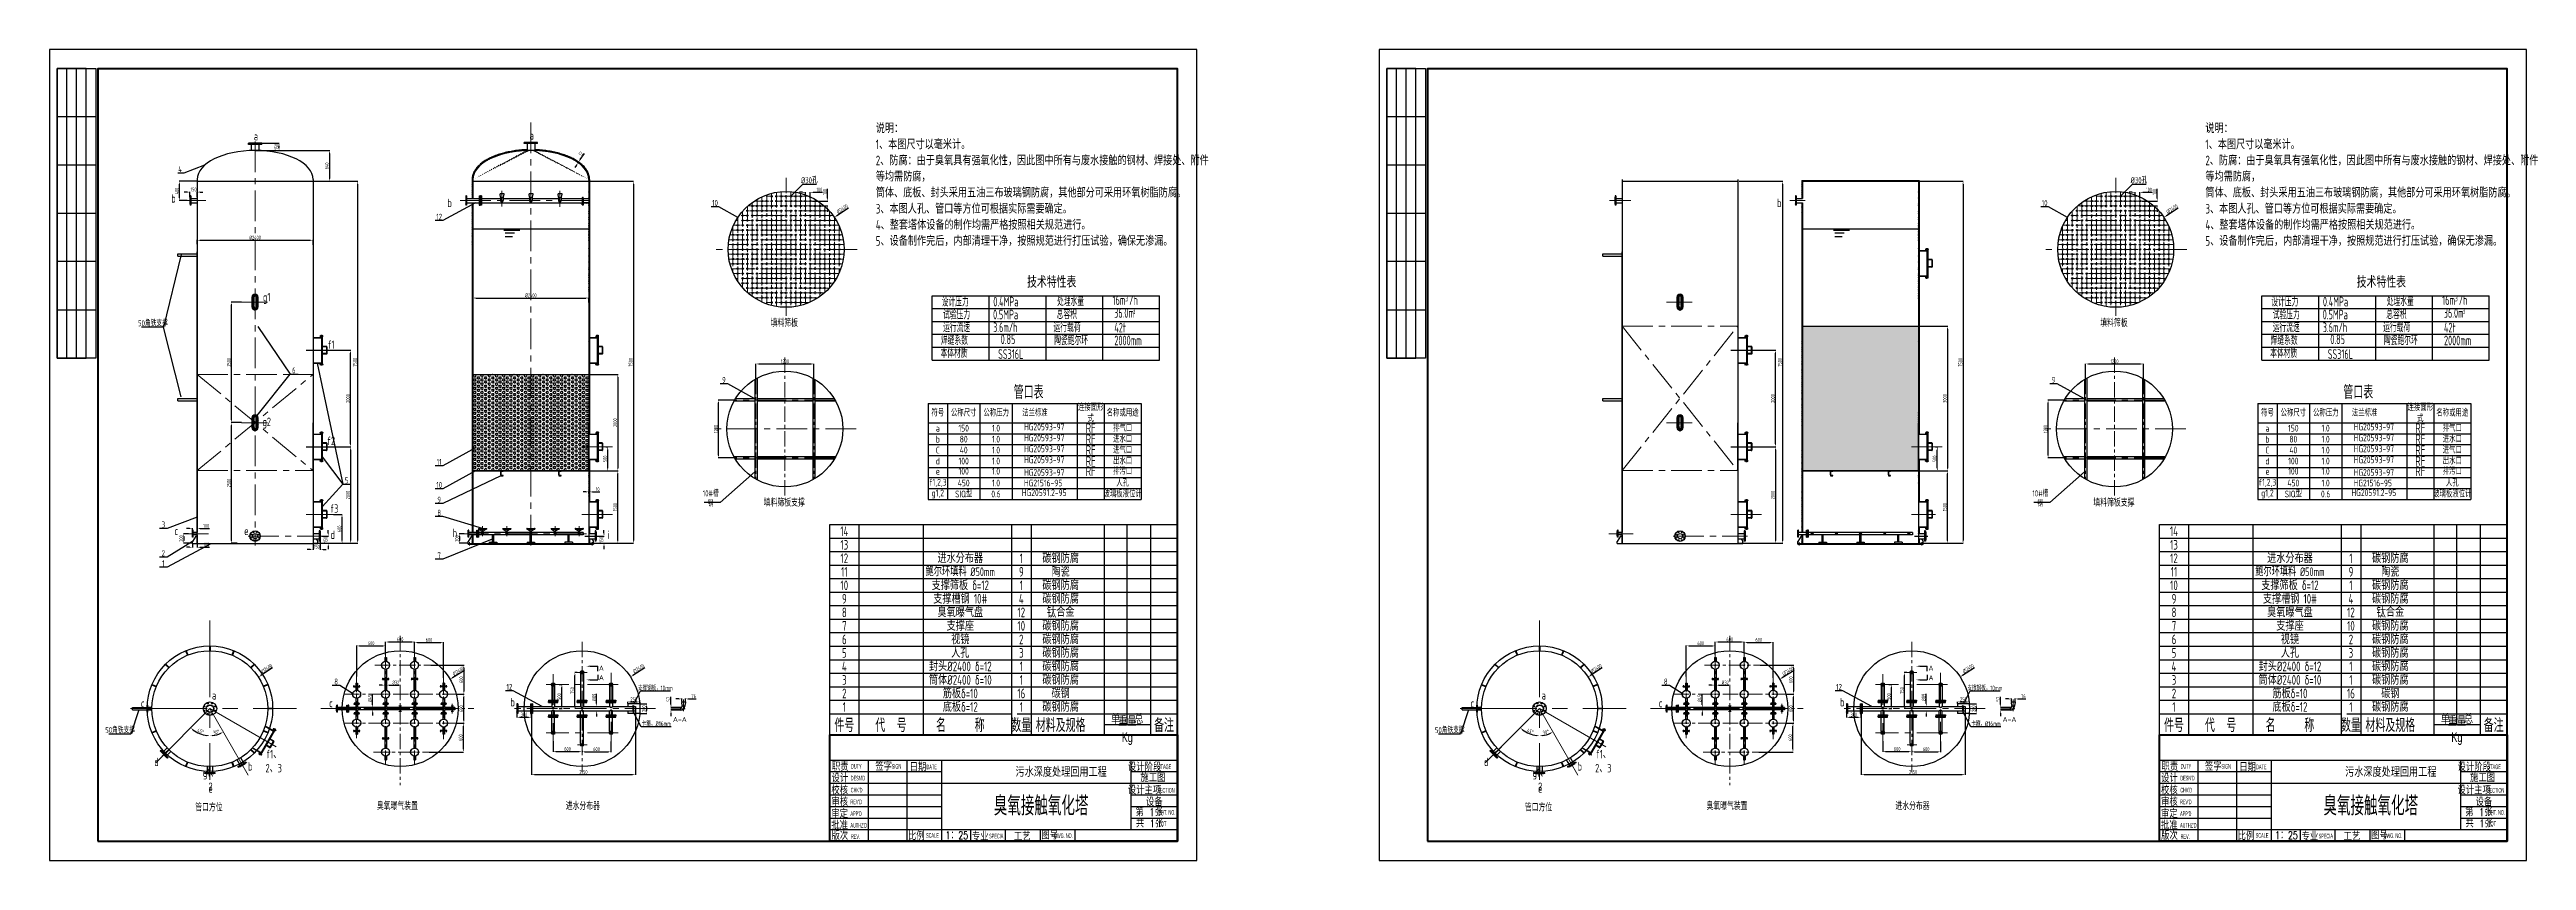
# Model space of a CAD drawing. Header units: millimetres. Extents: x -698490 to -638799, y 1500932 to 3009043.
# Drawn here: x -690096 to -638799, y 1500932 to 1517732 of the extents above; entities outside this region: 1.
import ezdxf
from ezdxf.enums import TextEntityAlignment as Align

# ---------------------------------------------------------------- set-up
doc = ezdxf.new("R2010")
doc.units = ezdxf.units.MM
doc.header["$LTSCALE"] = 100
doc.header["$MEASUREMENT"] = 0
for name, pattern in [('ACAD_ISO09W100', [45, 24, -3, 6, -3, 6, -3]), ('CENTER', [50.8, 31.75, -6.35, 6.35, -6.35]), ('DOTE', [2.42, 2, -0.2, 0.02, -0.2])]:
    doc.linetypes.add(name, pattern=pattern)
doc.layers.get('0').update_dxf_attribs({"linetype": 'CONTINUOUS'})
doc.layers.get('DEFPOINTS').update_dxf_attribs({"linetype": 'CONTINUOUS'})
for name, color, linetype in [('025', 1, 'CONTINUOUS'), ('1轮廓实线层', 7, 'CONTINUOUS'), ('DIM', 3, 'CONTINUOUS'), ('MAIN', 7, 'CONTINUOUS'), ('文字', 7, 'CONTINUOUS'), ('柱', 2, 'CONTINUOUS'), ('标高', 2, 'CONTINUOUS'), ('轴线', 254, 'ACAD_ISO09W100')]:
    doc.layers.add(name, color=color, linetype=linetype)
for name, color, linetype, lineweight in [('3中心线层', 1, 'CENTER', 15), ('中心线虚线', 1, 'CENTER', 13), ('图框线层', 1, 'CONTINUOUS', 60), ('标注', 3, 'CONTINUOUS', 15), ('设备', 4, 'CONTINUOUS', 25), ('附件', 7, 'CONTINUOUS', 20)]:
    doc.layers.add(name, color=color, linetype=linetype, lineweight=lineweight)
doc.styles.add('_HZTXT', font='txt.shx', dxfattribs={"width": 0.8, "bigfont": 'hztxt.shx'})
doc.styles.add('hz', font='simplex', dxfattribs={"width": 0.7, "bigfont": 'hztxt'})
doc.styles.add('SEDIN', font='SEDIN1.SHX', dxfattribs={"width": 0.67, "bigfont": 'SEDIN.SHX'})
doc.styles.get("Standard").update_dxf_attribs({"font": 'tssdeng.shx', "width": 0.7, "bigfont": 'hztxt.shx'})
doc.styles.add('图签字', font='txt.shx', dxfattribs={"width": 0.75, "bigfont": 'hztxt.shx'})
doc.styles.add('图纸标注', font='tssdeng.shx', dxfattribs={"width": 0.7, "height": 300, "bigfont": 'hztxt.shx'})
doc.styles.add('尺寸标注', font='Tssdeng.shx', dxfattribs={"width": 0.7, "bigfont": 'hztxt.shx'})
doc.styles.add('工程字', font='gbenor.shx', dxfattribs={"height": 8, "bigfont": 'gbcbig.shx'})
doc.dimstyles.new('ISO-100', dxfattribs={"dimtxt": 80, "dimasz": 60, "dimexe": 5, "dimexo": 5, "dimgap": 15, "dimtad": 1, "dimdec": 0, "dimzin": 0, "dimdsep": 46, "dimtxsty": 'Standard', "dimcen": 0, "dimadec": 0, "dimazin": 0, "dimtfac": 1, "dimtdec": 0, "dimtofl": 0, "dimtmove": 0, "dimatfit": 3, "dimfxl": 0, "dimtolj": 1, "dimtzin": 0, "dimarcsym": 0})
pattern_1 = [(135, (27536.465, 0), (-8.838834765, -8.838834765), [])]
pattern_2 = [(45, (27536.465, 0), (-8.838834765, 8.838834765), [])]

msp = doc.modelspace()

# ---------------------------------------------------------------- texts
at = {"color": 2, "char_height": 175, "width": 375, "attachment_point": 5, "style": '尺寸标注'}
for s, insert in [('a', (-685821.5, 1515936.2)), ('a', (-680110.3, 1515952.2)), ('b', (-687528.6, 1514647.5)), ('b', (-681808.6, 1514553.8)), ('b', (-654272.1, 1514553.8)), ('g1', (-685598.6, 1512576.7)), ('f1', (-684264.6, 1511617.7)), ('g2', (-685598.6, 1509993.5)), ('f2', (-684264.6, 1509626.9)), ('f3', (-684197.8, 1508221.5)), ('c', (-687471.8, 1507760)), ('e', (-686019, 1507760)), ('d', (-684232.6, 1507680.1)), ('h', (-681701.9, 1507718.5)), ('i', (-678521.5, 1507680.1)), ('c', (-688166.4, 1504191.1)), ('a', (-686687.3, 1504353.6)), ('c', (-684267.9, 1504192.5)), ('b', (-680503.7, 1504212.7)), ('c', (-660629.9, 1504191.1)), ('a', (-659150.9, 1504353.6)), ('c', (-656731.4, 1504192.5)), ('b', (-652967.2, 1504212.7)), ('d', (-687879.7, 1502973.7)), ('f1、2、3', (-685453.2, 1502990.2)), ('d', (-660343.3, 1502973.7)), ('f1、2、3', (-657916.7, 1502990.2)), ('g1、2', (-686760.9, 1502605.4)), ('b', (-685940.9, 1502881.6)), ('g1、2', (-659224.5, 1502605.4)), ('b', (-658404.4, 1502881.6)), ('e', (-686760.9, 1502424.4)), ('e', (-659224.5, 1502424.4))]:
    msp.add_mtext(s, dxfattribs=dict(at, insert=insert))
at = {"attachment_point": 5, "style": '尺寸标注'}
for s, insert, char_height, width in [('4', (-687392.3, 1515253.1), 125, 375), ('%%C30孔', (-674360.5, 1515022.2), 125, 375), ('%%C30孔', (-646824, 1515022.2), 125, 375), ('12', (-682026.5, 1514266.5), 125, 375), ('10', (-676314.2, 1514554.6), 125, 375), ('10', (-648777.7, 1514554.6), 125, 375), ('50角铁支撑', (-687954.7, 1512061), 125, 849.442), ('填料筛板', (-674879.2, 1512060.1), 150, 1304.847), ('填料筛板', (-647342.7, 1512060.1), 150, 1304.847), ('6', (-685036.4, 1511086.5), 125, 375), ('9', (-676129.6, 1510887.7), 125, 375), ('管口表', (-669818.3, 1510633.9), 280, 1800), ('9', (-648593.2, 1510887.7), 125, 375), ('管口表', (-642281.8, 1510633.9), 280, 1800), ('符号', (-671700, 1510200.9), 140, 400), ('公称尺寸', (-671163.6, 1510200.9), 140, 672.679), ('公称压力', (-670490.9, 1510200.9), 140, 672.679), ('法兰标准', (-669688.3, 1510200.9), 140, 947.574), ('连接面形式', (-668534.2, 1510200.9), 140, 562.553), ('名称或用途', (-667871.6, 1510200.9), 140, 762.72), ('符号', (-644163.5, 1510200.9), 140, 400), ('公称尺寸', (-643627.2, 1510200.9), 140, 672.679), ('公称压力', (-642954.5, 1510200.9), 140, 672.679), ('法兰标准', (-642151.8, 1510200.9), 140, 947.574), ('连接面形式', (-640997.8, 1510200.9), 140, 562.553), ('名称或用途', (-640335.1, 1510200.9), 140, 762.72), ('a', (-671700, 1509887.3), 140, 400), ('b', (-671700, 1509660.1), 140, 400), ('150', (-671163.6, 1509887.3), 140, 672.679), ('80', (-671163.6, 1509660.1), 140, 672.679), ('1.0', (-670494.7, 1509887.3), 140, 665.189), ('1.0', (-670494.7, 1509660.1), 140, 665.189), ('HG20593-97', (-669496.1, 1509913.7), 140, 665.189), ('HG20593-97', (-669496.1, 1509686.5), 140, 665.189), ('RF', (-668534.2, 1509887.3), 200, 562.553), ('RF', (-668534.2, 1509660.1), 200, 562.553), ('进水口', (-667871.6, 1509660.1), 140, 762.72), ('排气口', (-667871.6, 1509887.3), 140, 762.72), ('a', (-644163.5, 1509887.3), 140, 400), ('b', (-644163.5, 1509660.1), 140, 400), ('150', (-643627.2, 1509887.3), 140, 672.679), ('80', (-643627.2, 1509660.1), 140, 672.679), ('1.0', (-642958.2, 1509887.3), 140, 665.189), ('1.0', (-642958.2, 1509660.1), 140, 665.189), ('HG20593-97', (-641959.6, 1509913.7), 140, 665.189), ('HG20593-97', (-641959.6, 1509686.5), 140, 665.189), ('RF', (-640997.8, 1509887.3), 200, 562.553), ('RF', (-640997.8, 1509660.1), 200, 562.553), ('进水口', (-640335.1, 1509660.1), 140, 762.72), ('排气口', (-640335.1, 1509887.3), 140, 762.72), ('11', (-682026.5, 1509189.5), 125, 375), ('d', (-671700, 1509205.7), 140, 400), ('C', (-671700, 1509432.9), 140, 400), ('100', (-671163.6, 1509205.7), 140, 672.679), ('40', (-671163.6, 1509432.9), 140, 672.679), ('1.0', (-670494.7, 1509432.9), 140, 665.189), ('1.0', (-670494.7, 1509205.7), 140, 665.189), ('HG20593-97', (-669496.1, 1509459.3), 140, 665.189), ('HG20593-97', (-669496.1, 1509232.1), 140, 665.189), ('RF', (-668534.2, 1509432.9), 200, 562.553), ('RF', (-668534.2, 1509205.7), 200, 562.553), ('进气口', (-667871.6, 1509432.9), 140, 762.72), ('出水口', (-667871.6, 1509205.7), 140, 762.72), ('d', (-644163.5, 1509205.7), 140, 400), ('C', (-644163.5, 1509432.9), 140, 400), ('100', (-643627.2, 1509205.7), 140, 672.679), ('40', (-643627.2, 1509432.9), 140, 672.679), ('1.0', (-642958.2, 1509432.9), 140, 665.189), ('1.0', (-642958.2, 1509205.7), 140, 665.189), ('HG20593-97', (-641959.6, 1509459.3), 140, 665.189), ('HG20593-97', (-641959.6, 1509232.1), 140, 665.189), ('RF', (-640997.8, 1509432.9), 200, 562.553), ('RF', (-640997.8, 1509205.7), 200, 562.553), ('进气口', (-640335.1, 1509432.9), 140, 762.72), ('出水口', (-640335.1, 1509205.7), 140, 762.72), ('5', (-683946.2, 1508805.6), 125, 375), ('10', (-682026.5, 1508710.9), 125, 375), ('f1,2,3', (-671700, 1508751.3), 140, 400), ('e', (-671700, 1508996.3), 140, 400), ('450', (-671163.6, 1508751.3), 140, 672.679), ('100', (-671163.6, 1508996.3), 140, 672.679), ('1.0', (-670494.7, 1508996.3), 140, 665.189), ('1.0', (-670494.7, 1508751.3), 140, 665.189), ('HG21516-95', (-669518.2, 1508751.3), 140, 665.189), ('HG20593-97', (-669496.1, 1508970.2), 140, 665.189), ('RF', (-668534.2, 1508996.3), 200, 562.553), ('排污口', (-667871.6, 1508996.3), 140, 762.72), ('人孔', (-667871.6, 1508751.3), 140, 762.72), ('f1,2,3', (-644163.5, 1508751.3), 140, 400), ('e', (-644163.5, 1508996.3), 140, 400), ('450', (-643627.2, 1508751.3), 140, 672.679), ('100', (-643627.2, 1508996.3), 140, 672.679), ('1.0', (-642958.2, 1508996.3), 140, 665.189), ('1.0', (-642958.2, 1508751.3), 140, 665.189), ('HG21516-95', (-641981.8, 1508751.3), 140, 665.189), ('HG20593-97', (-641959.6, 1508970.2), 140, 665.189), ('RF', (-640997.8, 1508996.3), 200, 562.553), ('排污口', (-640335.1, 1508996.3), 140, 762.72), ('人孔', (-640335.1, 1508751.3), 140, 762.72), ('9', (-682026.5, 1508406.7), 125, 375), ('8', (-682026.5, 1508135.1), 125, 375), ('10#槽钢', (-676403.3, 1508431), 125, 375), ('填料筛板支撑', (-674879.2, 1508339.9), 150, 1304.847), ('g1,2', (-671700, 1508524.1), 140, 400), ('SIQ型', (-671163.6, 1508524.1), 140, 672.679), ('0.6', (-670494.7, 1508524.1), 140, 665.189), ('HG20591.2-95', (-669496.1, 1508550.5), 140, 665.189), ('玻璃板液位计', (-667871.6, 1508524.1), 140, 762.72), ('10#槽钢', (-648866.8, 1508431), 125, 375), ('填料筛板支撑', (-647342.7, 1508339.9), 150, 1304.847), ('g1,2', (-644163.5, 1508524.1), 140, 400), ('SIQ型', (-643627.2, 1508524.1), 140, 672.679), ('0.6', (-642958.2, 1508524.1), 140, 665.189), ('HG20591.2-95', (-641959.6, 1508550.5), 140, 665.189), ('玻璃板液位计', (-640335.1, 1508524.1), 140, 762.72), ('3', (-687737.6, 1507892.2), 125, 375), ('14', (-673635.7, 1507751.8), 200, 600), ('14', (-646099.2, 1507751.8), 200, 600), ('2', (-687737.6, 1507298.1), 125, 375), ('1', (-687737.6, 1507088.6), 125, 375), ('7', (-682026.5, 1507252.4), 125, 375), ('13', (-673635.7, 1507471.8), 200, 600), ('12', (-673635.7, 1507191.8), 200, 600), ('进水分布器', (-671233.9, 1507191.8), 200, 1539.63), ('1', (-669970.8, 1507191.8), 200, 408.402), ('碳钢防腐', (-669155.7, 1507191.8), 200, 1800), ('13', (-646099.2, 1507471.8), 200, 600), ('12', (-646099.2, 1507191.8), 200, 600), ('进水分布器', (-643697.4, 1507191.8), 200, 1539.63), ('1', (-642434.4, 1507191.8), 200, 408.402), ('碳钢防腐', (-641619.2, 1507191.8), 200, 1800), ('10', (-673635.7, 1506631.8), 200, 600), ('11', (-673635.7, 1506911.8), 200, 600), ('鲍尔环填料 %%C50mm', (-671233.9, 1506911.8), 180, 1539.63), ('支撑筛板 {\\W0.7;δ=12}', (-671233.9, 1506631.8), 200, 1539.63), ('9', (-669970.8, 1506911.8), 200, 408.402), ('1', (-669970.8, 1506631.8), 200, 408.402), ('碳钢防腐', (-669155.7, 1506631.8), 200, 1800), ('陶瓷', (-669155.7, 1506911.8), 200, 1800), ('10', (-646099.2, 1506631.8), 200, 600), ('11', (-646099.2, 1506911.8), 200, 600), ('鲍尔环填料 %%C50mm', (-643697.4, 1506911.8), 180, 1539.63), ('支撑筛板 {\\W0.7;δ=12}', (-643697.4, 1506631.8), 200, 1539.63), ('9', (-642434.4, 1506911.8), 200, 408.402), ('1', (-642434.4, 1506631.8), 200, 408.402), ('碳钢防腐', (-641619.2, 1506631.8), 200, 1800), ('陶瓷', (-641619.2, 1506911.8), 200, 1800), ('9', (-673635.7, 1506351.8), 200, 600), ('8', (-673635.7, 1506071.8), 200, 600), ('支撑槽钢 10#', (-671233.9, 1506351.8), 200, 1539.63), ('臭氧曝气盘', (-671233.9, 1506071.8), 200, 1539.63), ('12', (-669970.8, 1506071.8), 200, 408.402), ('4', (-669970.8, 1506351.8), 200, 408.402), ('碳钢防腐', (-669155.7, 1506351.8), 200, 1800), ('{\\fSimSun|b0|i0|c134|p2;钛}合金', (-669155.7, 1506071.8), 200, 1800), ('9', (-646099.2, 1506351.8), 200, 600), ('8', (-646099.2, 1506071.8), 200, 600), ('支撑槽钢 10#', (-643697.4, 1506351.8), 200, 1539.63), ('臭氧曝气盘', (-643697.4, 1506071.8), 200, 1539.63), ('12', (-642434.4, 1506071.8), 200, 408.402), ('4', (-642434.4, 1506351.8), 200, 408.402), ('碳钢防腐', (-641619.2, 1506351.8), 200, 1800), ('{\\fSimSun|b0|i0|c134|p2;钛}合金', (-641619.2, 1506071.8), 200, 1800), ('7', (-673635.7, 1505791.8), 200, 600), ('6', (-673635.7, 1505511.8), 200, 600), ('支撑座', (-671233.9, 1505791.8), 200, 1539.63), ('视镜', (-671233.9, 1505511.8), 200, 1539.63), ('10', (-669970.8, 1505791.8), 200, 408.402), ('2', (-669970.8, 1505511.8), 200, 408.402), ('碳钢防腐', (-669155.7, 1505791.8), 200, 1800), ('碳钢防腐', (-669155.7, 1505511.8), 200, 1800), ('7', (-646099.2, 1505791.8), 200, 600), ('6', (-646099.2, 1505511.8), 200, 600), ('支撑座', (-643697.4, 1505791.8), 200, 1539.63), ('视镜', (-643697.4, 1505511.8), 200, 1539.63), ('10', (-642434.4, 1505791.8), 200, 408.402), ('2', (-642434.4, 1505511.8), 200, 408.402), ('碳钢防腐', (-641619.2, 1505791.8), 200, 1800), ('碳钢防腐', (-641619.2, 1505511.8), 200, 1800), ('4', (-673635.7, 1504951.8), 200, 600), ('5', (-673635.7, 1505231.8), 200, 600), ('封头%%C2400 {\\W0.7;δ=12}', (-671233.9, 1504951.8), 200, 1539.63), ('人孔', (-671233.9, 1505231.8), 200, 1539.63), ('3', (-669970.8, 1505231.8), 200, 408.402), ('1', (-669970.8, 1504951.8), 200, 408.402), ('碳钢防腐', (-669155.7, 1505231.8), 200, 1800), ('碳钢防腐', (-669155.7, 1504951.8), 200, 1800), ('4', (-646099.2, 1504951.8), 200, 600), ('5', (-646099.2, 1505231.8), 200, 600), ('封头%%C2400 {\\W0.7;δ=12}', (-643697.4, 1504951.8), 200, 1539.63), ('人孔', (-643697.4, 1505231.8), 200, 1539.63), ('3', (-642434.4, 1505231.8), 200, 408.402), ('1', (-642434.4, 1504951.8), 200, 408.402), ('碳钢防腐', (-641619.2, 1505231.8), 200, 1800), ('碳钢防腐', (-641619.2, 1504951.8), 200, 1800), ('8', (-684160.6, 1504638.6), 125, 375), ('12', (-680572.8, 1504525.6), 125, 375), ('支撑钢板，10mm', (-677551.1, 1504501.9), 100, 1604.732), ('3', (-673635.7, 1504671.8), 200, 600), ('筒体%%C2400 {\\W0.7;δ=10}', (-671233.9, 1504671.8), 200, 1539.63), ('1', (-669970.8, 1504671.8), 200, 408.402), ('碳钢防腐', (-669155.7, 1504671.8), 200, 1800), ('8', (-656624.1, 1504638.6), 125, 375), ('12', (-653036.3, 1504525.6), 125, 375), ('支撑钢板，10mm', (-650014.7, 1504501.9), 100, 1604.732), ('3', (-646099.2, 1504671.8), 200, 600), ('筒体%%C2400 {\\W0.7;δ=10}', (-643697.4, 1504671.8), 200, 1539.63), ('1', (-642434.4, 1504671.8), 200, 408.402), ('碳钢防腐', (-641619.2, 1504671.8), 200, 1800), ('2', (-673635.7, 1504391.8), 200, 600), ('1', (-673635.7, 1504111.8), 200, 600), ('筋板{\\W0.7;δ=10}', (-671233.9, 1504391.8), 200, 1419.6), ('底板δ=12', (-671233.9, 1504111.8), 200, 1539.63), ('16', (-669970.8, 1504391.8), 200, 408.402), ('1', (-669970.8, 1504111.8), 200, 408.402), ('碳钢防腐', (-669155.7, 1504111.8), 200, 1800), ('碳钢', (-669155.7, 1504391.8), 200, 1800), ('2', (-646099.2, 1504391.8), 200, 600), ('1', (-646099.2, 1504111.8), 200, 600), ('筋板{\\W0.7;δ=10}', (-643697.4, 1504391.8), 200, 1419.6), ('底板δ=12', (-643697.4, 1504111.8), 200, 1539.63), ('16', (-642434.4, 1504391.8), 200, 408.402), ('1', (-642434.4, 1504111.8), 200, 408.402), ('碳钢防腐', (-641619.2, 1504111.8), 200, 1800), ('碳钢', (-641619.2, 1504391.8), 200, 1800), ('50角铁支撑', (-688634.3, 1503630.2), 125, 849.442), ('卡箍，%%C16mm', (-677529, 1503762.9), 100, 1604.732), ('件号', (-673635.7, 1503732.1), 280, 600), ('代  号', (-672669.7, 1503732.1), 280, 1331.968), ('名     称', (-671233.9, 1503732.1), 280, 2001.774), ('数量', (-669970.8, 1503732.1), 280, 408.402), ('材料及规格', (-669155.7, 1503732.1), 280, 1800), ('单', (-668015.7, 1503861.8), 200, 480), ('重量{\\Fmon|c0;Kg}', (-667775.7, 1503621.2), 200, 480), ('总', (-667535.7, 1503861.8), 200, 480), ('备注', (-667015.7, 1503732.1), 280, 560), ('50角铁支撑', (-661097.8, 1503630.2), 125, 849.442), ('卡箍，%%C16mm', (-649992.5, 1503762.9), 100, 1604.732), ('件号', (-646099.2, 1503732.1), 280, 600), ('代  号', (-645133.2, 1503732.1), 280, 1331.968), ('名     称', (-643697.4, 1503732.1), 280, 2001.774), ('数量', (-642434.4, 1503732.1), 280, 408.402), ('材料及规格', (-641619.2, 1503732.1), 280, 1800), ('单', (-640479.2, 1503861.8), 200, 480), ('重量{\\Fmon|c0;Kg}', (-640239.2, 1503621.2), 200, 480), ('总', (-639999.2, 1503861.8), 200, 480), ('备注', (-639479.2, 1503732.1), 280, 560), ('管口方位', (-686795.7, 1502025.2), 150, 1304.847), ('臭氧曝气装置', (-682892.6, 1502054.6), 150, 1304.847), ('进水分布器', (-679050.5, 1502054.6), 150, 1304.847), ('管口方位', (-659259.3, 1502025.2), 150, 1304.847), ('臭氧曝气装置', (-655356.2, 1502054.6), 150, 1304.847), ('进水分布器', (-651514.1, 1502054.6), 150, 1304.847)]:
    msp.add_mtext(s, dxfattribs=dict(at, insert=insert, char_height=char_height, width=width))
at = {"layer": '025', "color": 7, "style": '工程字'}
for p in [(-669851.1, 1512795.6), (-642314.6, 1512795.6)]:
    msp.add_text('技术特性表', height=240.15, dxfattribs=at).set_placement(p)
at = {"layer": '025', "color": 7, "style": '工程字', "width": 0.7}
for s, height, p in [('设计压力', 200, (-671619.7, 1512408.6)), ('试验压力', 200, (-671590.6, 1512142.6)), ('0.5MPa', 200, (-670555.4, 1512142.6)), ('0.4MPa', 200, (-670550.9, 1512408.6)), ('总容积', 200, (-669239.4, 1512148.4)), ('处理水量', 200, (-669230.1, 1512417.2)), ('16m /h', 200, (-668080.2, 1512440.6)), ('36.0m ', 200, (-668048.4, 1512174.5)), ('3', 120, (-667820.4, 1512514.6)), ('3', 120, (-667669.1, 1512250.8)), ('设计压力', 200, (-644083.2, 1512408.6)), ('试验压力', 200, (-644054.1, 1512142.6)), ('0.5MPa', 200, (-643018.9, 1512142.6)), ('0.4MPa', 200, (-643014.5, 1512408.6)), ('总容积', 200, (-641702.9, 1512148.4)), ('处理水量', 200, (-641693.7, 1512417.2)), ('16m /h', 200, (-640543.7, 1512440.6)), ('36.0m ', 200, (-640511.9, 1512174.5)), ('3', 120, (-640284, 1512514.6)), ('3', 120, (-640132.6, 1512250.8)), ('焊缝系数', 200, (-671635.4, 1511610.4)), ('运行流速', 200, (-671590.6, 1511876.5)), ('3.6m/h', 200, (-670555.4, 1511876.5)), ('0.85', 200, (-670397.8, 1511628.7)), ('运行载荷', 200, (-669303.2, 1511876.5)), ('陶瓷鲍尔环', 200, (-669288.1, 1511610.4)), ('42t', 200, (-668043.9, 1511870.9)), ('2000mm', 200, (-668043.3, 1511604.8)), ('焊缝系数', 200, (-644098.9, 1511610.4)), ('运行流速', 200, (-644054.1, 1511876.5)), ('3.6m/h', 200, (-643018.9, 1511876.5)), ('0.85', 200, (-642861.3, 1511628.7)), ('运行载荷', 200, (-641766.7, 1511876.5)), ('陶瓷鲍尔环', 200, (-641751.6, 1511610.4)), ('42t', 200, (-640507.4, 1511870.9)), ('2000mm', 200, (-640506.9, 1511604.8)), ('本体材质', 200, (-671643, 1511344.2)), ('SS316L', 200, (-670449.6, 1511323.3)), ('本体材质', 200, (-644106.5, 1511344.2)), ('SS316L', 200, (-642913.1, 1511323.3))]:
    msp.add_text(s, height=height, dxfattribs=at).set_placement(p)
at = {"layer": '文字', "color": 3}
for s, height, p in [('A', 104, (-678719, 1504864.3)), ('A', 104, (-678719, 1504665.8)), ('A', 104, (-651182.5, 1504864.3)), ('A', 104, (-651182.5, 1504665.8)), ('A-A', 103.95, (-677185.5, 1503801.4)), ('A-A', 103.95, (-649649, 1503801.4))]:
    msp.add_text(s, height=height, dxfattribs=at).set_placement(p)
at = {"layer": '柱', "linetype": 'Continuous'}
for s, height, style, width, p in [('比例', 100, '_HZTXT', 0.8, (-698417.4, 3008988.1)), ('签字', 160, '_HZTXT', 0.8, (-672820.9, 1502898.9)), ('签字', 160, '_HZTXT', 0.8, (-645284.4, 1502898.9)), ('校核', 160, '_HZTXT', 0.8, (-673730.5, 1502403.4)), ('设计', 160, '_HZTXT', 0.8, (-673728.4, 1502652.5)), ('职责', 160, '_HZTXT', 0.8, (-673720.5, 1502891.5)), ('日期', 160, '_HZTXT', 0.8, (-672109.8, 1502880.4)), ('设计阶段', 160, '图签字', 0.8, (-667418.2, 1502884.4)), ('设计主项', 160, '_HZTXT', 0.8, (-667418.2, 1502404.4)), ('施工图', 160, '_HZTXT', 0.8, (-667244.1, 1502660.6)), ('校核', 160, '_HZTXT', 0.8, (-646194, 1502403.4)), ('设计', 160, '_HZTXT', 0.8, (-646192, 1502652.5)), ('职责', 160, '_HZTXT', 0.8, (-646184.1, 1502891.5)), ('日期', 160, '_HZTXT', 0.8, (-644573.4, 1502880.4)), ('设计阶段', 160, '图签字', 0.8, (-639881.8, 1502884.4)), ('设计主项', 160, '_HZTXT', 0.8, (-639881.8, 1502404.4)), ('施工图', 160, '_HZTXT', 0.8, (-639707.6, 1502660.6)), ('审定', 160, '_HZTXT', 0.8, (-673731.8, 1501915.8)), ('审核', 160, '_HZTXT', 0.8, (-673730.3, 1502162.1)), ('设备', 160, '_HZTXT', 0.8, (-667216.2, 1502159.3)), ('审定', 160, '_HZTXT', 0.8, (-646195.3, 1501915.8)), ('审核', 160, '_HZTXT', 0.8, (-646193.8, 1502162.1)), ('设备', 160, '_HZTXT', 0.8, (-639679.7, 1502159.3)), ('批准', 160, '_HZTXT', 0.8, (-673731.8, 1501675.8)), ('比例', 160, '_HZTXT', 0.8, (-672144.8, 1501454.9)), ('1：25', 160, '_HZTXT', 0.75, (-671304.9, 1501454.9)), ('专业', 160, '_HZTXT', 0.8, (-670819.9, 1501446.9)), ('工艺', 160, '_HZTXT', 0.8, (-669950, 1501446.9)), ('批准', 160, '_HZTXT', 0.8, (-646195.3, 1501675.8)), ('比例', 160, '_HZTXT', 0.8, (-644608.4, 1501454.9)), ('1：25', 160, '_HZTXT', 0.75, (-643768.4, 1501454.9)), ('专业', 160, '_HZTXT', 0.8, (-643283.4, 1501446.9)), ('工艺', 160, '_HZTXT', 0.8, (-642413.5, 1501446.9))]:
    msp.add_text(s, height=height, dxfattribs=dict(at, style=style, width=width)).set_placement(p, align=Align.MIDDLE)
at = {"layer": '柱', "color": 7, "style": 'SEDIN', "width": 0.5}
for s, p in [("DESN'D", (-673503.2, 1502590.3)), ('DUTY', (-673496.4, 1502835.6)), ('SIGN', (-672653.2, 1502834.8)), ('DATE', (-671934.2, 1502821.7)), ('STAGE', (-667138.9, 1502824.3)), ("DESN'D", (-645966.8, 1502590.3)), ('DUTY', (-645959.9, 1502835.6)), ('SIGN', (-645116.7, 1502834.8)), ('DATE', (-644397.7, 1502821.7)), ('STAGE', (-639602.4, 1502824.3)), ("REV'D", (-673509.1, 1502097.3)), ("CHK'D", (-673503.2, 1502341.9)), ('SECTION', (-667152.6, 1502337.7)), ('SHT. NO.', (-667128, 1501880.7)), ("REV'D", (-645972.7, 1502097.3)), ("CHK'D", (-645966.8, 1502341.9)), ('SECTION', (-639616.1, 1502337.7)), ('SHT. NO.', (-639591.5, 1501880.7)), ("APP'D", (-673509.1, 1501852.6)), ("AUTHZ'D", (-673509.1, 1501612.6)), ('REV.', (-673497.2, 1501379.8)), ('SCALE', (-671942.7, 1501402.3)), ('SPECIA', (-670637.4, 1501389.8)), ('DWG. NO.', (-669289.9, 1501397.7)), ('TOT', (-667128, 1501646.1)), ("APP'D", (-645972.7, 1501852.6)), ("AUTHZ'D", (-645972.7, 1501612.6)), ('REV.', (-645960.8, 1501379.8)), ('SCALE', (-644406.2, 1501402.3)), ('SPECIA', (-643101, 1501389.8)), ('DWG. NO.', (-641753.4, 1501397.7)), ('TOT', (-639591.5, 1501646.1))]:
    msp.add_text(s, height=96, dxfattribs=at).set_placement(p)
at = {"layer": '柱', "style": 'hz', "width": 0.7}
for s, height, p in [('污水深度处理回用工程', 200, (-670090.4, 1502664.6)), ('污水深度处理回用工程', 200, (-642553.9, 1502664.6)), ('臭氧接触氧化塔', 400, (-670539.9, 1501864.2)), ('臭氧接触氧化塔', 400, (-643003.4, 1501864.2))]:
    msp.add_text(s, height=height, dxfattribs=at).set_placement(p)
at = {"layer": '柱', "linetype": 'Continuous', "width": 0.8}
for s, style, p in [('第 1张', '图签字', (-667604.9, 1501852.2)), ('第 1张', '图签字', (-640068.5, 1501852.2)), ('图号', '_HZTXT', (-669555.2, 1501369.4)), ('共 1张', '图签字', (-667598.8, 1501618.8)), ('图号', '_HZTXT', (-642018.7, 1501369.4)), ('共 1张', '图签字', (-640062.3, 1501618.8))]:
    msp.add_text(s, height=160, dxfattribs=dict(at, style=style)).set_placement(p)
at = {"layer": '柱', "linetype": 'Continuous', "style": '_HZTXT', "width": 0.8}
for p in [(-673728.7, 1501362.5), (-646192.3, 1501362.5)]:
    msp.add_text('版次', height=160, dxfattribs=at).set_placement(p, align=Align.CENTER)
at = {"layer": '标高', "char_height": 200, "width": 6884.948, "attachment_point": 4, "style": '图纸标注'}
for insert in [(-672984.5, 1514929.8), (-645448, 1514929.8)]:
    msp.add_mtext('说明：\\P1、本图尺寸以毫米计。\\P2、防腐：由于臭氧具有强氧化性，因此图中所有与废水接触的钢材、焊接处、附件等均需防腐，\\P筒体、底板、封头采用五油三布玻璃钢防腐，其他部分可采用环氧树脂防腐。\\P3、本图人孔、管口等方位可根据实际需要确定。\\P4、整套塔体设备的制作均需严格按照相关规范进行。\\P5、设备制作完后，内部清理干净，按照规范进行打压试验，确保无渗漏。', dxfattribs=dict(at, insert=insert))

# ---------------------------------------------------------------- blocks, each defined once
blk = doc.blocks.new('*D5')
at = {"layer": 'DEFPOINTS', "color": 0, "ltscale": 0.5, "transparency": 16777216}
for p in [(-684622, 1515002), (-684638, 1507502), (-683715, 1507502)]:
    blk.add_point(p, dxfattribs=at)
at = {"layer": '标注', "color": 0, "lineweight": -2, "ltscale": 0.5, "transparency": 16777216}
for p, q in [((-684617, 1515002), (-683710, 1515002)), ((-683715, 1514942), (-683715, 1507562)), ((-684633, 1507502), (-683710, 1507502))]:
    blk.add_line(p, q, dxfattribs=at)
at = {"layer": '标注', "color": 0, "ltscale": 0.5, "transparency": 16777216}
for points in [[(-683725, 1514942), (-683705, 1514942), (-683715, 1515002)], [(-683725, 1507562), (-683705, 1507562), (-683715, 1507502)]]:
    blk.add_solid(points, dxfattribs=at)
at = {"layer": '标注', "color": 0, "ltscale": 0.5, "transparency": 16777216, "insert": (-683770, 1511252), "char_height": 80, "attachment_point": 5, "rotation": 90}
blk.add_mtext('\\A1;7500', dxfattribs=at)
blk = doc.blocks.new('*D6')
at = {"layer": 'DEFPOINTS', "color": 0, "ltscale": 0.5, "transparency": 16777216}
for p in [(-684274, 1509502), (-684638, 1507502), (-683861, 1507502)]:
    blk.add_point(p, dxfattribs=at)
at = {"layer": '标注', "color": 0, "lineweight": -2, "ltscale": 0.5, "transparency": 16777216}
for p, q in [((-684269, 1509502), (-683856, 1509502)), ((-683861, 1509442), (-683861, 1507562)), ((-684633, 1507502), (-683856, 1507502))]:
    blk.add_line(p, q, dxfattribs=at)
at = {"layer": '标注', "color": 0, "ltscale": 0.5, "transparency": 16777216}
for points in [[(-683871, 1509442), (-683851, 1509442), (-683861, 1509502)], [(-683871, 1507562), (-683851, 1507562), (-683861, 1507502)]]:
    blk.add_solid(points, dxfattribs=at)
at = {"layer": '标注', "color": 0, "ltscale": 0.5, "transparency": 16777216, "insert": (-683916, 1508502), "char_height": 80, "attachment_point": 5, "rotation": 90}
blk.add_mtext('\\A1;2000', dxfattribs=at)
blk = doc.blocks.new('*D0')
at = {"layer": 'DEFPOINTS', "color": 0, "ltscale": 0.5, "transparency": 16777216}
for p in [(-684638, 1513781), (-687038, 1513692), (-684638, 1513679)]:
    blk.add_point(p, dxfattribs=at)
at = {"layer": '标注', "color": 0, "lineweight": -2, "ltscale": 0.5, "transparency": 16777216}
for p, q in [((-687038, 1513697), (-687038, 1513786)), ((-686978, 1513781), (-684698, 1513781)), ((-684638, 1513684), (-684638, 1513786))]:
    blk.add_line(p, q, dxfattribs=at)
at = {"layer": '标注', "color": 0, "ltscale": 0.5, "transparency": 16777216}
for points in [[(-686978, 1513791), (-686978, 1513771), (-687038, 1513781)], [(-684698, 1513791), (-684698, 1513771), (-684638, 1513781)]]:
    blk.add_solid(points, dxfattribs=at)
at = {"layer": '标注', "color": 0, "ltscale": 0.5, "transparency": 16777216, "insert": (-685838, 1513836), "char_height": 80, "attachment_point": 5}
blk.add_mtext('\\A1;%%C2400', dxfattribs=at)
blk = doc.blocks.new('*D1')
at = {"layer": 'DEFPOINTS', "color": 0, "ltscale": 0.5, "transparency": 16777216}
for p in [(-685841, 1515641), (-685838, 1515792), (-685343, 1515792)]:
    blk.add_point(p, dxfattribs=at)
at = {"layer": '标注', "color": 0, "lineweight": -2, "ltscale": 0.5, "transparency": 16777216}
for p, q in [((-685836, 1515641), (-685338, 1515641)), ((-685833, 1515792), (-685338, 1515792)), ((-685343, 1515701), (-685343, 1515732))]:
    blk.add_line(p, q, dxfattribs=at)
at = {"layer": '标注', "color": 0, "ltscale": 0.5, "transparency": 16777216}
for points in [[(-685353, 1515732), (-685333, 1515732), (-685343, 1515792)], [(-685353, 1515701), (-685333, 1515701), (-685343, 1515641)]]:
    blk.add_solid(points, dxfattribs=at)
at = {"layer": '标注', "color": 0, "ltscale": 0.5, "transparency": 16777216, "insert": (-685398, 1515716), "char_height": 80, "attachment_point": 5, "rotation": 90}
blk.add_mtext('\\A1;150', dxfattribs=at)
blk = doc.blocks.new('*D2')
at = {"layer": 'DEFPOINTS', "color": 0, "ltscale": 0.5, "transparency": 16777216}
for p in [(-684463, 1507652), (-684324, 1507652), (-684606, 1507502)]:
    blk.add_point(p, dxfattribs=at)
at = {"layer": '标注', "color": 0, "lineweight": -2, "ltscale": 0.5, "transparency": 16777216}
for p, q in [((-684458, 1507652), (-684319, 1507652)), ((-684324, 1507712), (-684324, 1507772)), ((-684601, 1507502), (-684319, 1507502)), ((-684324, 1507442), (-684324, 1507382))]:
    blk.add_line(p, q, dxfattribs=at)
at = {"layer": '标注', "color": 0, "ltscale": 0.5, "transparency": 16777216}
for points in [[(-684334, 1507712), (-684314, 1507712), (-684324, 1507652)], [(-684334, 1507442), (-684314, 1507442), (-684324, 1507502)]]:
    blk.add_solid(points, dxfattribs=at)
at = {"layer": '标注', "color": 0, "ltscale": 0.5, "transparency": 16777216, "insert": (-684379, 1507577), "char_height": 80, "attachment_point": 5, "rotation": 90}
blk.add_mtext('\\A1;150', dxfattribs=at)
blk = doc.blocks.new('*D3')
at = {"layer": 'DEFPOINTS', "color": 0, "ltscale": 0.5, "transparency": 16777216}
for p in [(-684222, 1508102), (-684038, 1508102), (-684538, 1507502)]:
    blk.add_point(p, dxfattribs=at)
at = {"layer": '标注', "color": 0, "lineweight": -2, "ltscale": 0.5, "transparency": 16777216}
for p, q in [((-684217, 1508102), (-684033, 1508102)), ((-684038, 1507562), (-684038, 1508042)), ((-684533, 1507502), (-684033, 1507502))]:
    blk.add_line(p, q, dxfattribs=at)
at = {"layer": '标注', "color": 0, "ltscale": 0.5, "transparency": 16777216}
for points in [[(-684048, 1508042), (-684028, 1508042), (-684038, 1508102)], [(-684048, 1507562), (-684028, 1507562), (-684038, 1507502)]]:
    blk.add_solid(points, dxfattribs=at)
at = {"layer": '标注', "color": 0, "ltscale": 0.5, "transparency": 16777216, "insert": (-684093, 1507802), "char_height": 80, "attachment_point": 5, "rotation": 90}
blk.add_mtext('\\A1;600', dxfattribs=at)
blk = doc.blocks.new('*D4')
at = {"layer": 'DEFPOINTS', "color": 0, "ltscale": 0.5, "transparency": 16777216}
for p in [(-687214, 1507702), (-687316, 1507502), (-687138, 1507502)]:
    blk.add_point(p, dxfattribs=at)
at = {"layer": '标注', "color": 0, "lineweight": -2, "ltscale": 0.5, "transparency": 16777216}
for p, q in [((-687219, 1507702), (-687321, 1507702)), ((-687316, 1507642), (-687316, 1507562)), ((-687143, 1507502), (-687321, 1507502))]:
    blk.add_line(p, q, dxfattribs=at)
at = {"layer": '标注', "color": 0, "ltscale": 0.5, "transparency": 16777216}
for points in [[(-687326, 1507642), (-687306, 1507642), (-687316, 1507702)], [(-687326, 1507562), (-687306, 1507562), (-687316, 1507502)]]:
    blk.add_solid(points, dxfattribs=at)
at = {"layer": '标注', "color": 0, "ltscale": 0.5, "transparency": 16777216, "insert": (-687371, 1507602), "char_height": 80, "attachment_point": 5, "rotation": 90}
blk.add_mtext('\\A1;200', dxfattribs=at)
blk = doc.blocks.new('*U7')
at = {"layer": '设备'}
for p, q in [((-6, 50), (-6, -50)), ((6, 50), (6, -50))]:
    blk.add_line(p, q, dxfattribs=at)
blk = doc.blocks.new('*U8')
at = {"layer": '中心线虚线', "color": 0, "linetype": 'ByBlock', "lineweight": -2, "transparency": 16777216}
for p, rotation in [((-682840, 1512232), 45.00000000000001), ((-682434, 1512503), 22.5), ((-681477, 1512503), 337.4999999999999), ((-681072, 1512232), 315), ((-683111, 1511827), 67.5), ((-680801, 1511827), 292.4999999999999), ((-683206, 1511349), 90), ((-680706, 1511349), 270), ((-683111, 1510870), 112.5), ((-680801, 1510870), 247.5), ((-682840, 1510465), 135), ((-682434, 1510194), 157.5), ((-681477, 1510194), 202.5), ((-681072, 1510465), 225), ((-681956, 1510099), 180)]:
    blk.add_blockref('*U7', p, dxfattribs=dict(at, rotation=rotation))
blk.add_blockref('*U7', (-681956, 1512599), dxfattribs=at)
blk = doc.blocks.new('*D17')
at = {"layer": 'DEFPOINTS', "color": 0, "ltscale": 0.5, "transparency": 16777216}
for p in [(-678911, 1515002), (-678927, 1507502), (-678004, 1507502)]:
    blk.add_point(p, dxfattribs=at)
at = {"layer": '标注', "color": 0, "lineweight": -2, "ltscale": 0.5, "transparency": 16777216}
for p, q in [((-678906, 1515002), (-677999, 1515002)), ((-678004, 1514942), (-678004, 1507562)), ((-678922, 1507502), (-677999, 1507502))]:
    blk.add_line(p, q, dxfattribs=at)
at = {"layer": '标注', "color": 0, "ltscale": 0.5, "transparency": 16777216}
for points in [[(-678014, 1514942), (-677994, 1514942), (-678004, 1515002)], [(-678014, 1507562), (-677994, 1507562), (-678004, 1507502)]]:
    blk.add_solid(points, dxfattribs=at)
at = {"layer": '标注', "color": 0, "ltscale": 0.5, "transparency": 16777216, "insert": (-678059, 1511252), "char_height": 80, "attachment_point": 5, "rotation": 90}
blk.add_mtext('\\A1;7500', dxfattribs=at)
blk = doc.blocks.new('*D9')
at = {"layer": 'DEFPOINTS', "color": 0, "ltscale": 0.5, "transparency": 16777216}
for p in [(-678927, 1508530), (-678911, 1508568), (-678911, 1508530)]:
    blk.add_point(p, dxfattribs=at)
at = {"layer": '标注', "color": 0, "lineweight": -2, "ltscale": 0.5, "transparency": 16777216}
for p, q in [((-678987, 1508568), (-679047, 1508568)), ((-678927, 1508535), (-678927, 1508573)), ((-678911, 1508535), (-678911, 1508573)), ((-678851, 1508568), (-678697, 1508568))]:
    blk.add_line(p, q, dxfattribs=at)
at = {"layer": '标注', "color": 0, "ltscale": 0.5, "transparency": 16777216}
for points in [[(-678987, 1508578), (-678987, 1508558), (-678927, 1508568)], [(-678851, 1508578), (-678851, 1508558), (-678911, 1508568)]]:
    blk.add_solid(points, dxfattribs=at)
at = {"layer": '标注', "color": 0, "ltscale": 0.5, "transparency": 16777216, "insert": (-678744, 1508623), "char_height": 80, "attachment_point": 5}
blk.add_mtext('\\A1;10', dxfattribs=at)
blk = doc.blocks.new('*D10')
at = {"layer": 'DEFPOINTS', "color": 0, "ltscale": 0.5, "transparency": 16777216}
for p in [(-678911, 1511002), (-678927, 1509002), (-678327, 1509002)]:
    blk.add_point(p, dxfattribs=at)
at = {"layer": '标注', "color": 0, "lineweight": -2, "ltscale": 0.5, "transparency": 16777216}
for p, q in [((-678906, 1511002), (-678322, 1511002)), ((-678327, 1510942), (-678327, 1509062)), ((-678922, 1509002), (-678322, 1509002))]:
    blk.add_line(p, q, dxfattribs=at)
at = {"layer": '标注', "color": 0, "ltscale": 0.5, "transparency": 16777216}
for points in [[(-678337, 1510942), (-678317, 1510942), (-678327, 1511002)], [(-678337, 1509062), (-678317, 1509062), (-678327, 1509002)]]:
    blk.add_solid(points, dxfattribs=at)
at = {"layer": '标注', "color": 0, "ltscale": 0.5, "transparency": 16777216, "insert": (-678382, 1510002), "char_height": 80, "attachment_point": 5, "rotation": 90}
blk.add_mtext('\\A1;2000', dxfattribs=at)
blk = doc.blocks.new('*D11')
at = {"layer": 'DEFPOINTS', "color": 0, "ltscale": 0.5, "transparency": 16777216}
for p in [(-681327, 1512495), (-678927, 1512584), (-678927, 1512483)]:
    blk.add_point(p, dxfattribs=at)
at = {"layer": '标注', "color": 0, "lineweight": -2, "ltscale": 0.5, "transparency": 16777216}
for p, q in [((-681327, 1512500), (-681327, 1512589)), ((-681267, 1512584), (-678987, 1512584)), ((-678927, 1512488), (-678927, 1512589))]:
    blk.add_line(p, q, dxfattribs=at)
at = {"layer": '标注', "color": 0, "ltscale": 0.5, "transparency": 16777216}
for points in [[(-681267, 1512594), (-681267, 1512574), (-681327, 1512584)], [(-678987, 1512594), (-678987, 1512574), (-678927, 1512584)]]:
    blk.add_solid(points, dxfattribs=at)
at = {"layer": '标注', "color": 0, "ltscale": 0.5, "transparency": 16777216, "insert": (-680127, 1512639), "char_height": 80, "attachment_point": 5}
blk.add_mtext('\\A1;%%C2400', dxfattribs=at)
blk = doc.blocks.new('*D12')
at = {"layer": 'DEFPOINTS', "color": 0, "ltscale": 0.5, "transparency": 16777216}
for p in [(-678752, 1507652), (-678613, 1507652), (-678827, 1507502)]:
    blk.add_point(p, dxfattribs=at)
at = {"layer": '标注', "color": 0, "lineweight": -2, "ltscale": 0.5, "transparency": 16777216}
for p, q in [((-678747, 1507652), (-678608, 1507652)), ((-678613, 1507712), (-678613, 1507772)), ((-678822, 1507502), (-678608, 1507502)), ((-678613, 1507442), (-678613, 1507382))]:
    blk.add_line(p, q, dxfattribs=at)
at = {"layer": '标注', "color": 0, "ltscale": 0.5, "transparency": 16777216}
for points in [[(-678623, 1507712), (-678603, 1507712), (-678613, 1507652)], [(-678623, 1507442), (-678603, 1507442), (-678613, 1507502)]]:
    blk.add_solid(points, dxfattribs=at)
at = {"layer": '标注', "color": 0, "ltscale": 0.5, "transparency": 16777216, "insert": (-678668, 1507577), "char_height": 80, "attachment_point": 5, "rotation": 90}
blk.add_mtext('\\A1;150', dxfattribs=at)
blk = doc.blocks.new('*D13')
at = {"layer": 'DEFPOINTS', "color": 0, "ltscale": 0.5, "transparency": 16777216}
for p in [(-678927, 1509002), (-678327, 1509002), (-678827, 1507502)]:
    blk.add_point(p, dxfattribs=at)
at = {"layer": '标注', "color": 0, "lineweight": -2, "ltscale": 0.5, "transparency": 16777216}
for p, q in [((-678922, 1509002), (-678322, 1509002)), ((-678327, 1507562), (-678327, 1508942)), ((-678822, 1507502), (-678322, 1507502))]:
    blk.add_line(p, q, dxfattribs=at)
at = {"layer": '标注', "color": 0, "ltscale": 0.5, "transparency": 16777216}
for points in [[(-678337, 1508942), (-678317, 1508942), (-678327, 1509002)], [(-678337, 1507562), (-678317, 1507562), (-678327, 1507502)]]:
    blk.add_solid(points, dxfattribs=at)
at = {"layer": '标注', "color": 0, "ltscale": 0.5, "transparency": 16777216, "insert": (-678382, 1508252), "char_height": 80, "attachment_point": 5, "rotation": 90}
blk.add_mtext('\\A1;1500', dxfattribs=at)
blk = doc.blocks.new('*D14')
at = {"layer": 'DEFPOINTS', "color": 0, "ltscale": 0.5, "transparency": 16777216}
for p in [(-678582, 1509502), (-678536, 1509502), (-678559, 1509002)]:
    blk.add_point(p, dxfattribs=at)
at = {"layer": '标注', "color": 0, "lineweight": -2, "ltscale": 0.5, "transparency": 16777216}
for p, q in [((-678577, 1509502), (-678531, 1509502)), ((-678536, 1509062), (-678536, 1509442)), ((-678554, 1509002), (-678531, 1509002))]:
    blk.add_line(p, q, dxfattribs=at)
at = {"layer": '标注', "color": 0, "ltscale": 0.5, "transparency": 16777216}
for points in [[(-678546, 1509442), (-678526, 1509442), (-678536, 1509502)], [(-678546, 1509062), (-678526, 1509062), (-678536, 1509002)]]:
    blk.add_solid(points, dxfattribs=at)
at = {"layer": '标注', "color": 0, "ltscale": 0.5, "transparency": 16777216, "insert": (-678591, 1509252), "char_height": 80, "attachment_point": 5, "rotation": 90}
blk.add_mtext('\\A1;500', dxfattribs=at)
blk = doc.blocks.new('*D15')
at = {"layer": 'DEFPOINTS', "color": 0, "ltscale": 0.5, "transparency": 16777216}
for p in [(-681503, 1507702), (-681605, 1507502), (-681427, 1507502)]:
    blk.add_point(p, dxfattribs=at)
at = {"layer": '标注', "color": 0, "lineweight": -2, "ltscale": 0.5, "transparency": 16777216}
for p, q in [((-681508, 1507702), (-681610, 1507702)), ((-681605, 1507642), (-681605, 1507562)), ((-681432, 1507502), (-681610, 1507502))]:
    blk.add_line(p, q, dxfattribs=at)
at = {"layer": '标注', "color": 0, "ltscale": 0.5, "transparency": 16777216}
for points in [[(-681615, 1507642), (-681595, 1507642), (-681605, 1507702)], [(-681615, 1507562), (-681595, 1507562), (-681605, 1507502)]]:
    blk.add_solid(points, dxfattribs=at)
at = {"layer": '标注', "color": 0, "ltscale": 0.5, "transparency": 16777216, "insert": (-681660, 1507602), "char_height": 80, "attachment_point": 5, "rotation": 90}
blk.add_mtext('\\A1;200', dxfattribs=at)
blk = doc.blocks.new('*D16')
at = {"layer": 'DEFPOINTS', "color": 0, "ltscale": 0.5, "transparency": 16777216}
for p in [(-679165, 1515400), (-679156, 1515413), (-679139, 1515402)]:
    blk.add_point(p, dxfattribs=at)
at = {"layer": '标注', "color": 0, "lineweight": -2, "ltscale": 0.5, "transparency": 16777216}
for p, q in [((-679182, 1515339), (-679215, 1515289)), ((-679160, 1515397), (-679144, 1515386)), ((-679152, 1515410), (-679135, 1515399)), ((-679106, 1515452), (-679020, 1515580))]:
    blk.add_line(p, q, dxfattribs=at)
at = {"layer": '标注', "color": 0, "ltscale": 0.5, "transparency": 16777216}
for points in [[(-679190, 1515345), (-679173, 1515333), (-679148, 1515389)], [(-679114, 1515457), (-679097, 1515446), (-679139, 1515402)]]:
    blk.add_solid(points, dxfattribs=at)
at = {"layer": '标注', "color": 0, "ltscale": 0.5, "transparency": 16777216, "insert": (-679092, 1515572), "char_height": 80, "attachment_point": 5, "rotation": 56.1074}
blk.add_mtext('\\A1;12', dxfattribs=at)
blk = doc.blocks.new('*D18')
at = {"layer": 'DEFPOINTS', "color": 0, "ltscale": 0.5, "transparency": 16777216}
for p in [(-687188, 1514666), (-687038, 1514778), (-687038, 1514666)]:
    blk.add_point(p, dxfattribs=at)
at = {"layer": '标注', "color": 0, "lineweight": -2, "ltscale": 0.5, "transparency": 16777216}
for p, q in [((-687248, 1514778), (-687308, 1514778)), ((-687188, 1514671), (-687188, 1514783)), ((-687038, 1514671), (-687038, 1514783)), ((-686978, 1514778), (-686918, 1514778))]:
    blk.add_line(p, q, dxfattribs=at)
at = {"layer": '标注', "color": 0, "ltscale": 0.5, "transparency": 16777216}
for points in [[(-687248, 1514788), (-687248, 1514768), (-687188, 1514778)], [(-686978, 1514788), (-686978, 1514768), (-687038, 1514778)]]:
    blk.add_solid(points, dxfattribs=at)
at = {"layer": '标注', "color": 0, "ltscale": 0.5, "transparency": 16777216, "insert": (-687113, 1514833), "char_height": 80, "attachment_point": 5}
blk.add_mtext('\\A1;150', dxfattribs=at)
blk = doc.blocks.new('*D19')
at = {"layer": 'DEFPOINTS', "color": 0, "ltscale": 0.5, "transparency": 16777216}
for p in [(-687405, 1515002), (-687038, 1515002), (-687242, 1514602)]:
    blk.add_point(p, dxfattribs=at)
at = {"layer": '标注', "color": 0, "lineweight": -2, "ltscale": 0.5, "transparency": 16777216}
for p, q in [((-687043, 1515002), (-687410, 1515002)), ((-687405, 1514662), (-687405, 1514942)), ((-687247, 1514602), (-687410, 1514602))]:
    blk.add_line(p, q, dxfattribs=at)
at = {"layer": '标注', "color": 0, "ltscale": 0.5, "transparency": 16777216}
for points in [[(-687415, 1514942), (-687395, 1514942), (-687405, 1515002)], [(-687415, 1514662), (-687395, 1514662), (-687405, 1514602)]]:
    blk.add_solid(points, dxfattribs=at)
at = {"layer": '标注', "color": 0, "ltscale": 0.5, "transparency": 16777216, "insert": (-687460, 1514802), "char_height": 80, "attachment_point": 5, "rotation": 90}
blk.add_mtext('\\A1;400', dxfattribs=at)
blk = doc.blocks.new('*D20')
at = {"layer": 'DEFPOINTS', "color": 0, "ltscale": 0.5, "transparency": 16777216}
for p in [(-687138, 1507702), (-687038, 1507809), (-687038, 1507702)]:
    blk.add_point(p, dxfattribs=at)
at = {"layer": '标注', "color": 0, "lineweight": -2, "ltscale": 0.5, "transparency": 16777216}
for p, q in [((-687198, 1507809), (-687258, 1507809)), ((-687138, 1507707), (-687138, 1507814)), ((-687038, 1507707), (-687038, 1507814)), ((-686978, 1507809), (-686781, 1507809))]:
    blk.add_line(p, q, dxfattribs=at)
at = {"layer": '标注', "color": 0, "ltscale": 0.5, "transparency": 16777216}
for points in [[(-687198, 1507819), (-687198, 1507799), (-687138, 1507809)], [(-686978, 1507819), (-686978, 1507799), (-687038, 1507809)]]:
    blk.add_solid(points, dxfattribs=at)
at = {"layer": '标注', "color": 0, "ltscale": 0.5, "transparency": 16777216, "insert": (-686850, 1507864), "char_height": 80, "attachment_point": 5}
blk.add_mtext('\\A1;100', dxfattribs=at)
blk = doc.blocks.new('*D21')
at = {"layer": 'DEFPOINTS', "color": 0, "ltscale": 0.5, "transparency": 16777216}
for p in [(-684638, 1507652), (-684488, 1507652), (-684488, 1507374)]:
    blk.add_point(p, dxfattribs=at)
at = {"layer": '标注', "color": 0, "lineweight": -2, "ltscale": 0.5, "transparency": 16777216}
for p, q in [((-684638, 1507647), (-684638, 1507369)), ((-684488, 1507647), (-684488, 1507369)), ((-684698, 1507374), (-684758, 1507374)), ((-684428, 1507374), (-684368, 1507374))]:
    blk.add_line(p, q, dxfattribs=at)
at = {"layer": '标注', "color": 0, "ltscale": 0.5, "transparency": 16777216}
for points in [[(-684698, 1507384), (-684698, 1507364), (-684638, 1507374)], [(-684428, 1507384), (-684428, 1507364), (-684488, 1507374)]]:
    blk.add_solid(points, dxfattribs=at)
at = {"layer": '标注', "color": 0, "ltscale": 0.5, "transparency": 16777216, "insert": (-684563, 1507429), "char_height": 80, "attachment_point": 5}
blk.add_mtext('\\A1;150', dxfattribs=at)
blk = doc.blocks.new('*D22')
at = {"layer": 'DEFPOINTS', "color": 0, "ltscale": 0.5, "transparency": 16777216}
for p in [(-685841, 1515641), (-684638, 1515002), (-684299, 1515002)]:
    blk.add_point(p, dxfattribs=at)
at = {"layer": '标注', "color": 0, "lineweight": -2, "ltscale": 0.5, "transparency": 16777216}
for p, q in [((-685836, 1515641), (-684294, 1515641)), ((-684299, 1515581), (-684299, 1515062)), ((-684633, 1515002), (-684294, 1515002))]:
    blk.add_line(p, q, dxfattribs=at)
at = {"layer": '标注', "color": 0, "ltscale": 0.5, "transparency": 16777216}
for points in [[(-684309, 1515581), (-684289, 1515581), (-684299, 1515641)], [(-684309, 1515062), (-684289, 1515062), (-684299, 1515002)]]:
    blk.add_solid(points, dxfattribs=at)
at = {"layer": '标注', "color": 0, "ltscale": 0.5, "transparency": 16777216, "insert": (-684354, 1515321), "char_height": 80, "attachment_point": 5, "rotation": 90}
blk.add_mtext('\\A1;640', dxfattribs=at)
blk = doc.blocks.new('10#')
blk.add_lwpolyline([(0, 0), (48, 0), (48, 3, 0.385314), (44, 7), (13, 10, -0.385314), (5, 18), (5, 50), (5, 82, -0.385314), (13, 90), (44, 93, 0.385314), (48, 97), (48, 100), (0, 100), (0, 50)], format="xyb", close=True)
blk = doc.blocks.new('*D24')
at = {"layer": 'DEFPOINTS', "color": 0, "ltscale": 0.5, "transparency": 16777216}
for p in [(-674266, 1511218), (-675466, 1510910), (-674266, 1510910)]:
    blk.add_point(p, dxfattribs=at)
at = {"layer": '标注', "color": 0, "lineweight": -2, "ltscale": 0.5, "transparency": 16777216}
for p, q in [((-675466, 1510915), (-675466, 1511223)), ((-675406, 1511218), (-674326, 1511218)), ((-674266, 1510915), (-674266, 1511223))]:
    blk.add_line(p, q, dxfattribs=at)
at = {"layer": '标注', "color": 0, "ltscale": 0.5, "transparency": 16777216}
for points in [[(-675406, 1511228), (-675406, 1511208), (-675466, 1511218)], [(-674326, 1511228), (-674326, 1511208), (-674266, 1511218)]]:
    blk.add_solid(points, dxfattribs=at)
at = {"layer": '标注', "color": 0, "ltscale": 0.5, "transparency": 16777216, "insert": (-674866, 1511273), "char_height": 80, "attachment_point": 5}
blk.add_mtext('\\A1;1200', dxfattribs=at)
blk = doc.blocks.new('*D25')
at = {"layer": 'DEFPOINTS', "color": 0, "ltscale": 0.5, "transparency": 16777216}
for p in [(-676242, 1510470), (-675906, 1510470), (-675906, 1509270)]:
    blk.add_point(p, dxfattribs=at)
at = {"layer": '标注', "color": 0, "lineweight": -2, "ltscale": 0.5, "transparency": 16777216}
for p, q in [((-675911, 1510470), (-676247, 1510470)), ((-676242, 1509330), (-676242, 1510410)), ((-675911, 1509270), (-676247, 1509270))]:
    blk.add_line(p, q, dxfattribs=at)
at = {"layer": '标注', "color": 0, "ltscale": 0.5, "transparency": 16777216}
for points in [[(-676252, 1510410), (-676232, 1510410), (-676242, 1510470)], [(-676252, 1509330), (-676232, 1509330), (-676242, 1509270)]]:
    blk.add_solid(points, dxfattribs=at)
at = {"layer": '标注', "color": 0, "ltscale": 0.5, "transparency": 16777216, "insert": (-676297, 1509870), "char_height": 80, "attachment_point": 5, "rotation": 90}
blk.add_mtext('\\A1;1200', dxfattribs=at)
blk = doc.blocks.new('*D26')
at = {"layer": 'DEFPOINTS', "color": 0, "ltscale": 0.5, "transparency": 16777216}
for p in [(-673842, 1514255), (-675842, 1512928)]:
    blk.add_point(p, dxfattribs=at)
at = {"layer": '标注', "color": 0, "lineweight": -2, "ltscale": 0.5, "transparency": 16777216}
blk.add_line((-673550, 1514448), (-673792, 1514288), dxfattribs=at)
at = {"layer": '标注', "color": 0, "ltscale": 0.5, "transparency": 16777216}
blk.add_solid([(-673798, 1514296), (-673787, 1514279), (-673842, 1514255)], dxfattribs=at)
at = {"layer": '标注', "color": 0, "ltscale": 0.5, "transparency": 16777216, "insert": (-673677, 1514430), "char_height": 80, "attachment_point": 5, "rotation": 33.5573}
blk.add_mtext('\\A1;∅2400', dxfattribs=at)
blk = doc.blocks.new('*D27')
at = {"layer": 'DEFPOINTS', "color": 0, "ltscale": 0.5, "transparency": 16777216}
for p in [(-678063, 1504733), (-680072, 1503421)]:
    blk.add_point(p, dxfattribs=at)
at = {"layer": '标注', "color": 0, "lineweight": -2, "ltscale": 0.5, "transparency": 16777216}
blk.add_line((-677770, 1504925), (-678013, 1504766), dxfattribs=at)
at = {"layer": '标注', "color": 0, "ltscale": 0.5, "transparency": 16777216}
blk.add_solid([(-678018, 1504774), (-678007, 1504758), (-678063, 1504733)], dxfattribs=at)
at = {"layer": '标注', "color": 0, "ltscale": 0.5, "transparency": 16777216, "insert": (-677896, 1504908), "char_height": 80, "attachment_point": 5, "rotation": 33.1583}
blk.add_mtext('\\A1;∅2400', dxfattribs=at)
blk = doc.blocks.new('*D28')
at = {"layer": 'DEFPOINTS', "color": 0, "ltscale": 0.5, "transparency": 16777216}
for p in [(-681802, 1504687), (-683869, 1503467)]:
    blk.add_point(p, dxfattribs=at)
at = {"layer": '标注', "color": 0, "lineweight": -2, "ltscale": 0.5, "transparency": 16777216}
blk.add_line((-681500, 1504865), (-681750, 1504717), dxfattribs=at)
at = {"layer": '标注', "color": 0, "ltscale": 0.5, "transparency": 16777216}
blk.add_solid([(-681755, 1504726), (-681745, 1504709), (-681802, 1504687)], dxfattribs=at)
at = {"layer": '标注', "color": 0, "ltscale": 0.5, "transparency": 16777216, "insert": (-681627, 1504854), "char_height": 80, "attachment_point": 5, "rotation": 30.5385}
blk.add_mtext('\\A1;∅2400', dxfattribs=at)
blk = doc.blocks.new('*D29')
at = {"layer": 'DEFPOINTS', "color": 0, "ltscale": 0.5, "transparency": 16777216}
for p in [(-685769, 1504731), (-687781, 1503423)]:
    blk.add_point(p, dxfattribs=at)
at = {"layer": '标注', "color": 0, "lineweight": -2, "ltscale": 0.5, "transparency": 16777216}
blk.add_line((-685475, 1504921), (-685718, 1504763), dxfattribs=at)
at = {"layer": '标注', "color": 0, "ltscale": 0.5, "transparency": 16777216}
blk.add_solid([(-685724, 1504772), (-685713, 1504755), (-685769, 1504731)], dxfattribs=at)
at = {"layer": '标注', "color": 0, "ltscale": 0.5, "transparency": 16777216, "insert": (-685601, 1504905), "char_height": 80, "attachment_point": 5, "rotation": 33.001}
blk.add_mtext('\\A1;∅2400', dxfattribs=at)
blk = doc.blocks.new('12')
for centre, radius in [((74034, -63768), 140), ((73923, -63722), 11.5), ((73923, -63814), 11.5), ((74034, -63768), 79.5), ((74034, -63768), 74.5), ((73988, -63657), 11.5), ((73988, -63879), 11.5), ((74079, -63657), 11.5), ((74079, -63879), 11.5), ((74144, -63722), 11.5), ((74144, -63814), 11.5)]:
    blk.add_circle(centre, radius)
blk = doc.blocks.new('*D31')
at = {"layer": 'DEFPOINTS', "color": 0, "ltscale": 0.5, "transparency": 16777216}
for p in [(-677226, 1504100), (-677137, 1504100), (-677131, 1504043)]:
    blk.add_point(p, dxfattribs=at)
at = {"layer": '标注', "color": 0, "lineweight": -2, "ltscale": 0.5, "transparency": 16777216}
for p, q in [((-677142, 1504100), (-677231, 1504100)), ((-677136, 1504043), (-677231, 1504043)), ((-677226, 1504160), (-677226, 1504324)), ((-677226, 1503983), (-677226, 1503923))]:
    blk.add_line(p, q, dxfattribs=at)
at = {"layer": '标注', "color": 0, "ltscale": 0.5, "transparency": 16777216}
for points in [[(-677236, 1504160), (-677216, 1504160), (-677226, 1504100)], [(-677236, 1503983), (-677216, 1503983), (-677226, 1504043)]]:
    blk.add_solid(points, dxfattribs=at)
at = {"layer": '标注', "color": 0, "ltscale": 0.5, "transparency": 16777216, "insert": (-677281, 1504272), "char_height": 80, "attachment_point": 5, "rotation": 90}
blk.add_mtext('\\A1;57', dxfattribs=at)
blk = doc.blocks.new('*D32')
at = {"layer": 'DEFPOINTS', "color": 0, "ltscale": 0.5, "transparency": 16777216}
for p in [(-677002, 1504218), (-676926, 1504279), (-676926, 1504218)]:
    blk.add_point(p, dxfattribs=at)
at = {"layer": '标注', "color": 0, "lineweight": -2, "ltscale": 0.5, "transparency": 16777216}
for p, q in [((-677062, 1504279), (-677122, 1504279)), ((-677002, 1504223), (-677002, 1504284)), ((-676926, 1504223), (-676926, 1504284)), ((-676866, 1504279), (-676705, 1504279))]:
    blk.add_line(p, q, dxfattribs=at)
at = {"layer": '标注', "color": 0, "ltscale": 0.5, "transparency": 16777216}
for points in [[(-677062, 1504289), (-677062, 1504269), (-677002, 1504279)], [(-676866, 1504289), (-676866, 1504269), (-676926, 1504279)]]:
    blk.add_solid(points, dxfattribs=at)
at = {"layer": '标注', "color": 0, "ltscale": 0.5, "transparency": 16777216, "insert": (-676756, 1504334), "char_height": 80, "attachment_point": 5}
blk.add_mtext('\\A1;76', dxfattribs=at)
blk = doc.blocks.new('*D33')
at = {"layer": 'DEFPOINTS', "color": 0, "ltscale": 0.5, "transparency": 16777216}
for p in [(-683135, 1505377), (-683135, 1505197), (-683735, 1504739)]:
    blk.add_point(p, dxfattribs=at)
at = {"layer": '标注', "color": 0, "lineweight": -2, "ltscale": 0.5, "transparency": 16777216}
for p, q in [((-683735, 1504744), (-683735, 1505382)), ((-683675, 1505377), (-683195, 1505377)), ((-683135, 1505202), (-683135, 1505382))]:
    blk.add_line(p, q, dxfattribs=at)
at = {"layer": '标注', "color": 0, "ltscale": 0.5, "transparency": 16777216}
for points in [[(-683675, 1505387), (-683675, 1505367), (-683735, 1505377)], [(-683195, 1505387), (-683195, 1505367), (-683135, 1505377)]]:
    blk.add_solid(points, dxfattribs=at)
at = {"layer": '标注', "color": 0, "ltscale": 0.5, "transparency": 16777216, "insert": (-683435, 1505432), "char_height": 80, "attachment_point": 5}
blk.add_mtext('\\A1;600', dxfattribs=at)
blk = doc.blocks.new('*D34')
at = {"layer": 'DEFPOINTS', "color": 0, "ltscale": 0.5, "transparency": 16777216}
for p in [(-683135, 1505239), (-682535, 1505458), (-682535, 1505239)]:
    blk.add_point(p, dxfattribs=at)
at = {"layer": '标注', "color": 0, "lineweight": -2, "ltscale": 0.5, "transparency": 16777216}
for p, q in [((-683135, 1505244), (-683135, 1505463)), ((-683075, 1505458), (-682595, 1505458)), ((-682535, 1505244), (-682535, 1505463))]:
    blk.add_line(p, q, dxfattribs=at)
at = {"layer": '标注', "color": 0, "ltscale": 0.5, "transparency": 16777216}
for points in [[(-683075, 1505468), (-683075, 1505448), (-683135, 1505458)], [(-682595, 1505468), (-682595, 1505448), (-682535, 1505458)]]:
    blk.add_solid(points, dxfattribs=at)
at = {"layer": '标注', "color": 0, "ltscale": 0.5, "transparency": 16777216, "insert": (-682835, 1505513), "char_height": 80, "attachment_point": 5}
blk.add_mtext('\\A1;600', dxfattribs=at)
blk = doc.blocks.new('*D35')
at = {"layer": 'DEFPOINTS', "color": 0, "ltscale": 0.5, "transparency": 16777216}
for p in [(-682535, 1505239), (-681935, 1505447), (-681935, 1504708)]:
    blk.add_point(p, dxfattribs=at)
at = {"layer": '标注', "color": 0, "lineweight": -2, "ltscale": 0.5, "transparency": 16777216}
for p, q in [((-682535, 1505244), (-682535, 1505452)), ((-682475, 1505447), (-681995, 1505447)), ((-681935, 1504713), (-681935, 1505452))]:
    blk.add_line(p, q, dxfattribs=at)
at = {"layer": '标注', "color": 0, "ltscale": 0.5, "transparency": 16777216}
for points in [[(-682475, 1505457), (-682475, 1505437), (-682535, 1505447)], [(-681995, 1505457), (-681995, 1505437), (-681935, 1505447)]]:
    blk.add_solid(points, dxfattribs=at)
at = {"layer": '标注', "color": 0, "ltscale": 0.5, "transparency": 16777216, "insert": (-682235, 1505502), "char_height": 80, "attachment_point": 5}
blk.add_mtext('\\A1;600', dxfattribs=at)
blk = doc.blocks.new('*D36')
at = {"layer": 'DEFPOINTS', "color": 0, "ltscale": 0.5, "transparency": 16777216}
for p in [(-682207, 1504977), (-681673, 1504377), (-681515, 1504377)]:
    blk.add_point(p, dxfattribs=at)
at = {"layer": '标注', "color": 0, "lineweight": -2, "ltscale": 0.5, "transparency": 16777216}
for p, q in [((-682202, 1504977), (-681510, 1504977)), ((-681515, 1504917), (-681515, 1504437)), ((-681668, 1504377), (-681510, 1504377))]:
    blk.add_line(p, q, dxfattribs=at)
at = {"layer": '标注', "color": 0, "ltscale": 0.5, "transparency": 16777216}
for points in [[(-681525, 1504917), (-681505, 1504917), (-681515, 1504977)], [(-681525, 1504437), (-681505, 1504437), (-681515, 1504377)]]:
    blk.add_solid(points, dxfattribs=at)
at = {"layer": '标注', "color": 0, "ltscale": 0.5, "transparency": 16777216, "insert": (-681570, 1504677), "char_height": 80, "attachment_point": 5, "rotation": 90}
blk.add_mtext('\\A1;600', dxfattribs=at)
blk = doc.blocks.new('*D37')
at = {"layer": 'DEFPOINTS', "color": 0, "ltscale": 0.5, "transparency": 16777216}
for p in [(-681673, 1504377), (-681515, 1504377), (-681673, 1503777)]:
    blk.add_point(p, dxfattribs=at)
at = {"layer": '标注', "color": 0, "lineweight": -2, "ltscale": 0.5, "transparency": 16777216}
for p, q in [((-681668, 1504377), (-681510, 1504377)), ((-681515, 1503837), (-681515, 1504317)), ((-681668, 1503777), (-681510, 1503777))]:
    blk.add_line(p, q, dxfattribs=at)
at = {"layer": '标注', "color": 0, "ltscale": 0.5, "transparency": 16777216}
for points in [[(-681525, 1504317), (-681505, 1504317), (-681515, 1504377)], [(-681525, 1503837), (-681505, 1503837), (-681515, 1503777)]]:
    blk.add_solid(points, dxfattribs=at)
at = {"layer": '标注', "color": 0, "ltscale": 0.5, "transparency": 16777216, "insert": (-681570, 1504077), "char_height": 80, "attachment_point": 5, "rotation": 90}
blk.add_mtext('\\A1;600', dxfattribs=at)
blk = doc.blocks.new('*D38')
at = {"layer": 'DEFPOINTS', "color": 0, "ltscale": 0.5, "transparency": 16777216}
for p in [(-681673, 1503777), (-681526, 1503777), (-682241, 1503177)]:
    blk.add_point(p, dxfattribs=at)
at = {"layer": '标注', "color": 0, "lineweight": -2, "ltscale": 0.5, "transparency": 16777216}
for p, q in [((-681668, 1503777), (-681521, 1503777)), ((-681526, 1503237), (-681526, 1503717)), ((-682236, 1503177), (-681521, 1503177))]:
    blk.add_line(p, q, dxfattribs=at)
at = {"layer": '标注', "color": 0, "ltscale": 0.5, "transparency": 16777216}
for points in [[(-681536, 1503717), (-681516, 1503717), (-681526, 1503777)], [(-681536, 1503237), (-681516, 1503237), (-681526, 1503177)]]:
    blk.add_solid(points, dxfattribs=at)
at = {"layer": '标注', "color": 0, "ltscale": 0.5, "transparency": 16777216, "insert": (-681581, 1503477), "char_height": 80, "attachment_point": 5, "rotation": 90}
blk.add_mtext('\\A1;600', dxfattribs=at)
blk = doc.blocks.new('*D39')
at = {"layer": 'DEFPOINTS', "color": 0, "ltscale": 0.5, "transparency": 16777216}
for p in [(-683409, 1504099), (-683409, 1504054), (-683405, 1504099)]:
    blk.add_point(p, dxfattribs=at)
at = {"layer": '标注', "color": 0, "lineweight": -2, "ltscale": 0.5, "transparency": 16777216}
for p, q in [((-683405, 1504159), (-683405, 1504364)), ((-683404, 1504099), (-683400, 1504099)), ((-683404, 1504054), (-683400, 1504054)), ((-683405, 1503994), (-683405, 1503934))]:
    blk.add_line(p, q, dxfattribs=at)
at = {"layer": '标注', "color": 0, "ltscale": 0.5, "transparency": 16777216}
for points in [[(-683415, 1504159), (-683395, 1504159), (-683405, 1504099)], [(-683415, 1503994), (-683395, 1503994), (-683405, 1504054)]]:
    blk.add_solid(points, dxfattribs=at)
at = {"layer": '标注', "color": 0, "ltscale": 0.5, "transparency": 16777216, "insert": (-683460, 1504292), "char_height": 80, "attachment_point": 5, "rotation": 90}
blk.add_mtext('\\A1;%%C45', dxfattribs=at)
blk = doc.blocks.new('*D40')
at = {"layer": 'DEFPOINTS', "color": 0, "ltscale": 0.5, "transparency": 16777216}
for p in [(-683151, 1504556), (-683119, 1504564), (-683119, 1504556)]:
    blk.add_point(p, dxfattribs=at)
at = {"layer": '标注', "color": 0, "lineweight": -2, "ltscale": 0.5, "transparency": 16777216}
for p, q in [((-683211, 1504564), (-683271, 1504564)), ((-683151, 1504561), (-683151, 1504569)), ((-683119, 1504561), (-683119, 1504569)), ((-683059, 1504564), (-682855, 1504564))]:
    blk.add_line(p, q, dxfattribs=at)
at = {"layer": '标注', "color": 0, "ltscale": 0.5, "transparency": 16777216}
for points in [[(-683211, 1504574), (-683211, 1504554), (-683151, 1504564)], [(-683059, 1504574), (-683059, 1504554), (-683119, 1504564)]]:
    blk.add_solid(points, dxfattribs=at)
at = {"layer": '标注', "color": 0, "ltscale": 0.5, "transparency": 16777216, "insert": (-682927, 1504619), "char_height": 80, "attachment_point": 5}
blk.add_mtext('\\A1;%%C32', dxfattribs=at)
blk = doc.blocks.new('*D41')
at = {"layer": 'DEFPOINTS', "color": 0, "ltscale": 0.5, "transparency": 16777216}
for p in [(-680418, 1504077), (-680118, 1504077), (-680118, 1503899)]:
    blk.add_point(p, dxfattribs=at)
at = {"layer": '标注', "color": 0, "lineweight": -2, "ltscale": 0.5, "transparency": 16777216}
for p, q in [((-680418, 1504072), (-680418, 1503894)), ((-680118, 1504072), (-680118, 1503894)), ((-680358, 1503899), (-680178, 1503899))]:
    blk.add_line(p, q, dxfattribs=at)
at = {"layer": '标注', "color": 0, "ltscale": 0.5, "transparency": 16777216}
for points in [[(-680358, 1503909), (-680358, 1503889), (-680418, 1503899)], [(-680178, 1503909), (-680178, 1503889), (-680118, 1503899)]]:
    blk.add_solid(points, dxfattribs=at)
at = {"layer": '标注', "color": 0, "ltscale": 0.5, "transparency": 16777216, "insert": (-680268, 1503954), "char_height": 80, "attachment_point": 5}
blk.add_mtext('\\A1;300', dxfattribs=at)
blk = doc.blocks.new('*D42')
at = {"layer": 'DEFPOINTS', "color": 0, "ltscale": 0.5, "transparency": 16777216}
for p in [(-677877, 1504177), (-677877, 1503977), (-677732, 1503977)]:
    blk.add_point(p, dxfattribs=at)
at = {"layer": '标注', "color": 0, "lineweight": -2, "ltscale": 0.5, "transparency": 16777216}
for p, q in [((-677872, 1504177), (-677727, 1504177)), ((-677732, 1504117), (-677732, 1504037)), ((-677872, 1503977), (-677727, 1503977))]:
    blk.add_line(p, q, dxfattribs=at)
at = {"layer": '标注', "color": 0, "ltscale": 0.5, "transparency": 16777216}
for points in [[(-677742, 1504117), (-677722, 1504117), (-677732, 1504177)], [(-677742, 1504037), (-677722, 1504037), (-677732, 1503977)]]:
    blk.add_solid(points, dxfattribs=at)
at = {"layer": '标注', "color": 0, "ltscale": 0.5, "transparency": 16777216, "insert": (-677787, 1504077), "char_height": 80, "attachment_point": 5, "rotation": 90}
blk.add_mtext('\\A1;200', dxfattribs=at)
blk = doc.blocks.new('*D43')
at = {"layer": 'DEFPOINTS', "color": 0, "ltscale": 0.5, "transparency": 16777216}
for p in [(-678121, 1504177), (-677872, 1504216), (-677872, 1504177)]:
    blk.add_point(p, dxfattribs=at)
at = {"layer": '标注', "color": 0, "lineweight": -2, "ltscale": 0.5, "transparency": 16777216}
for p, q in [((-678121, 1504182), (-678121, 1504221)), ((-678061, 1504216), (-677932, 1504216)), ((-677872, 1504182), (-677872, 1504221))]:
    blk.add_line(p, q, dxfattribs=at)
at = {"layer": '标注', "color": 0, "ltscale": 0.5, "transparency": 16777216}
for points in [[(-678061, 1504226), (-678061, 1504206), (-678121, 1504216)], [(-677932, 1504226), (-677932, 1504206), (-677872, 1504216)]]:
    blk.add_solid(points, dxfattribs=at)
at = {"layer": '标注', "color": 0, "ltscale": 0.5, "transparency": 16777216, "insert": (-677997, 1504271), "char_height": 80, "attachment_point": 5}
blk.add_mtext('\\A1;250', dxfattribs=at)
blk = doc.blocks.new('*D44')
at = {"layer": 'DEFPOINTS', "color": 0, "ltscale": 0.5, "transparency": 16777216}
for p in [(-680113, 1504048), (-677963, 1504032), (-677963, 1502710)]:
    blk.add_point(p, dxfattribs=at)
at = {"layer": '标注', "color": 0, "lineweight": -2, "ltscale": 0.5, "transparency": 16777216}
for p, q in [((-680113, 1504043), (-680113, 1502705)), ((-677963, 1504027), (-677963, 1502705)), ((-680053, 1502710), (-678023, 1502710))]:
    blk.add_line(p, q, dxfattribs=at)
at = {"layer": '标注', "color": 0, "ltscale": 0.5, "transparency": 16777216}
for points in [[(-680053, 1502720), (-680053, 1502700), (-680113, 1502710)], [(-678023, 1502720), (-678023, 1502700), (-677963, 1502710)]]:
    blk.add_solid(points, dxfattribs=at)
at = {"layer": '标注', "color": 0, "ltscale": 0.5, "transparency": 16777216, "insert": (-679038, 1502765), "char_height": 80, "attachment_point": 5}
blk.add_mtext('\\A1;2150', dxfattribs=at)
blk = doc.blocks.new('*D45')
at = {"layer": 'DEFPOINTS', "color": 0, "ltscale": 0.5, "transparency": 16777216}
for p in [(-679668, 1503410), (-679068, 1503205), (-679068, 1503187)]:
    blk.add_point(p, dxfattribs=at)
at = {"layer": '标注', "color": 0, "lineweight": -2, "ltscale": 0.5, "transparency": 16777216}
for p, q in [((-679668, 1503405), (-679668, 1503182)), ((-679608, 1503187), (-679128, 1503187)), ((-679068, 1503200), (-679068, 1503182))]:
    blk.add_line(p, q, dxfattribs=at)
at = {"layer": '标注', "color": 0, "ltscale": 0.5, "transparency": 16777216}
for points in [[(-679608, 1503197), (-679608, 1503177), (-679668, 1503187)], [(-679128, 1503197), (-679128, 1503177), (-679068, 1503187)]]:
    blk.add_solid(points, dxfattribs=at)
at = {"layer": '标注', "color": 0, "ltscale": 0.5, "transparency": 16777216, "insert": (-679368, 1503242), "char_height": 80, "attachment_point": 5}
blk.add_mtext('\\A1;600', dxfattribs=at)
blk = doc.blocks.new('*D46')
at = {"layer": 'DEFPOINTS', "color": 0, "ltscale": 0.5, "transparency": 16777216}
for p in [(-679068, 1503205), (-678468, 1503404), (-678468, 1503183)]:
    blk.add_point(p, dxfattribs=at)
at = {"layer": '标注', "color": 0, "lineweight": -2, "ltscale": 0.5, "transparency": 16777216}
for p, q in [((-679068, 1503200), (-679068, 1503178)), ((-679008, 1503183), (-678528, 1503183)), ((-678468, 1503399), (-678468, 1503178))]:
    blk.add_line(p, q, dxfattribs=at)
at = {"layer": '标注', "color": 0, "ltscale": 0.5, "transparency": 16777216}
for points in [[(-679008, 1503193), (-679008, 1503173), (-679068, 1503183)], [(-678528, 1503193), (-678528, 1503173), (-678468, 1503183)]]:
    blk.add_solid(points, dxfattribs=at)
at = {"layer": '标注', "color": 0, "ltscale": 0.5, "transparency": 16777216, "insert": (-678768, 1503238), "char_height": 80, "attachment_point": 5}
blk.add_mtext('\\A1;600', dxfattribs=at)
blk = doc.blocks.new('*D47')
at = {"layer": 'DEFPOINTS', "color": 0, "ltscale": 0.5, "transparency": 16777216}
for p in [(-679547, 1504577), (-679486, 1504577), (-679547, 1504077)]:
    blk.add_point(p, dxfattribs=at)
at = {"layer": '标注', "color": 0, "lineweight": -2, "ltscale": 0.5, "transparency": 16777216}
for p, q in [((-679542, 1504577), (-679481, 1504577)), ((-679542, 1504077), (-679481, 1504077)), ((-679486, 1504137), (-679486, 1504517))]:
    blk.add_line(p, q, dxfattribs=at)
at = {"layer": '标注', "color": 0, "ltscale": 0.5, "transparency": 16777216}
for points in [[(-679496, 1504517), (-679476, 1504517), (-679486, 1504577)], [(-679496, 1504137), (-679476, 1504137), (-679486, 1504077)]]:
    blk.add_solid(points, dxfattribs=at)
at = {"layer": '标注', "color": 0, "ltscale": 0.5, "transparency": 16777216, "insert": (-679541, 1504327), "char_height": 80, "attachment_point": 5, "rotation": 90}
blk.add_mtext('\\A1;500', dxfattribs=at)
blk = doc.blocks.new('*D48')
at = {"layer": 'DEFPOINTS', "color": 0, "ltscale": 0.5, "transparency": 16777216}
for p in [(-679215, 1504827), (-679161, 1504827), (-679189, 1504077)]:
    blk.add_point(p, dxfattribs=at)
at = {"layer": '标注', "color": 0, "lineweight": -2, "ltscale": 0.5, "transparency": 16777216}
for p, q in [((-679166, 1504827), (-679220, 1504827)), ((-679215, 1504137), (-679215, 1504767)), ((-679194, 1504077), (-679220, 1504077))]:
    blk.add_line(p, q, dxfattribs=at)
at = {"layer": '标注', "color": 0, "ltscale": 0.5, "transparency": 16777216}
for points in [[(-679225, 1504767), (-679205, 1504767), (-679215, 1504827)], [(-679225, 1504137), (-679205, 1504137), (-679215, 1504077)]]:
    blk.add_solid(points, dxfattribs=at)
at = {"layer": '标注', "color": 0, "ltscale": 0.5, "transparency": 16777216, "insert": (-679270, 1504452), "char_height": 80, "attachment_point": 5, "rotation": 90}
blk.add_mtext('\\A1;750', dxfattribs=at)
blk = doc.blocks.new('*D49')
at = {"layer": 'DEFPOINTS', "color": 0, "ltscale": 0.5, "transparency": 16777216}
for p in [(-674442, 1514691), (-674342, 1514774), (-674342, 1514650)]:
    blk.add_point(p, dxfattribs=at)
at = {"layer": '标注', "color": 0, "lineweight": -2, "ltscale": 0.5, "transparency": 16777216}
for p, q in [((-674502, 1514774), (-674562, 1514774)), ((-674442, 1514696), (-674442, 1514779)), ((-674342, 1514655), (-674342, 1514779)), ((-674282, 1514774), (-674085, 1514774))]:
    blk.add_line(p, q, dxfattribs=at)
at = {"layer": '标注', "color": 0, "ltscale": 0.5, "transparency": 16777216}
for points in [[(-674502, 1514784), (-674502, 1514764), (-674442, 1514774)], [(-674282, 1514784), (-674282, 1514764), (-674342, 1514774)]]:
    blk.add_solid(points, dxfattribs=at)
at = {"layer": '标注', "color": 0, "ltscale": 0.5, "transparency": 16777216, "insert": (-674153, 1514829), "char_height": 80, "attachment_point": 5}
blk.add_mtext('\\A1;100', dxfattribs=at)
blk = doc.blocks.new('*D50')
at = {"layer": 'DEFPOINTS', "color": 0, "ltscale": 0.5, "transparency": 16777216}
for p in [(-674298, 1514591), (-674298, 1514491), (-673983, 1514491)]:
    blk.add_point(p, dxfattribs=at)
at = {"layer": '标注', "color": 0, "lineweight": -2, "ltscale": 0.5, "transparency": 16777216}
for p, q in [((-673983, 1514651), (-673983, 1514849)), ((-674293, 1514591), (-673978, 1514591)), ((-674293, 1514491), (-673978, 1514491)), ((-673983, 1514431), (-673983, 1514371))]:
    blk.add_line(p, q, dxfattribs=at)
at = {"layer": '标注', "color": 0, "ltscale": 0.5, "transparency": 16777216}
for points in [[(-673993, 1514651), (-673973, 1514651), (-673983, 1514591)], [(-673993, 1514431), (-673973, 1514431), (-673983, 1514491)]]:
    blk.add_solid(points, dxfattribs=at)
at = {"layer": '标注', "color": 0, "ltscale": 0.5, "transparency": 16777216, "insert": (-674038, 1514780), "char_height": 80, "attachment_point": 5, "rotation": 90}
blk.add_mtext('\\A1;100', dxfattribs=at)
blk = doc.blocks.new('*D51')
at = {"layer": 'DEFPOINTS', "color": 0, "ltscale": 0.5, "transparency": 16777216}
for p in [(-686775, 1505903), (-686775, 1504077), (-686678, 1503527), (-686775, 1502493), (-685953, 1502654)]:
    blk.add_point(p, dxfattribs=at)
at = {"layer": '标注', "color": 0, "lineweight": -2, "ltscale": 0.5, "transparency": 16777216}
blk.add_arc((-686775, 1504077), 558, 276.1583, 293.8417, dxfattribs=at)
at = {"layer": '标注', "color": 0, "ltscale": 0.5, "transparency": 16777216}
for points in [[(-686714, 1503512), (-686716, 1503532), (-686775, 1503518)], [(-686554, 1503575), (-686545, 1503557), (-686496, 1503593)]]:
    blk.add_solid(points, dxfattribs=at)
at = {"layer": '标注', "color": 0, "ltscale": 0.5, "transparency": 16777216, "insert": (-686645, 1503591), "char_height": 80, "attachment_point": 5, "rotation": 15}
blk.add_mtext('\\A1;30°', dxfattribs=at)
blk = doc.blocks.new('*D52')
at = {"layer": 'DEFPOINTS', "color": 0, "ltscale": 0.5, "transparency": 16777216}
for p in [(-686775, 1505903), (-686775, 1504077), (-687055, 1503592), (-687937, 1502915), (-686775, 1502493)]:
    blk.add_point(p, dxfattribs=at)
at = {"layer": '标注', "color": 0, "lineweight": -2, "ltscale": 0.5, "transparency": 16777216}
blk.add_arc((-686775, 1504077), 560, 231.1382, 263.8618, dxfattribs=at)
at = {"layer": '标注', "color": 0, "ltscale": 0.5, "transparency": 16777216}
for points in [[(-687133, 1503633), (-687120, 1503648), (-687171, 1503681)], [(-686834, 1503530), (-686835, 1503510), (-686775, 1503517)]]:
    blk.add_solid(points, dxfattribs=at)
at = {"layer": '标注', "color": 0, "ltscale": 0.5, "transparency": 16777216, "insert": (-686968, 1503610), "char_height": 80, "attachment_point": 5, "rotation": 337.5}
blk.add_mtext('\\A1;45°', dxfattribs=at)
blk = doc.blocks.new('*D53')
at = {"layer": 'DEFPOINTS', "color": 0, "ltscale": 0.5, "transparency": 16777216}
for p in [(-687138, 1507502), (-687038, 1507502), (-687038, 1507421)]:
    blk.add_point(p, dxfattribs=at)
at = {"layer": '标注', "color": 0, "lineweight": -2, "ltscale": 0.5, "transparency": 16777216}
for p, q in [((-687198, 1507421), (-687258, 1507421)), ((-687138, 1507497), (-687138, 1507416)), ((-687038, 1507497), (-687038, 1507416)), ((-686978, 1507421), (-686781, 1507421))]:
    blk.add_line(p, q, dxfattribs=at)
at = {"layer": '标注', "color": 0, "ltscale": 0.5, "transparency": 16777216}
for points in [[(-687198, 1507431), (-687198, 1507411), (-687138, 1507421)], [(-686978, 1507431), (-686978, 1507411), (-687038, 1507421)]]:
    blk.add_solid(points, dxfattribs=at)
at = {"layer": '标注', "color": 0, "ltscale": 0.5, "transparency": 16777216, "insert": (-686850, 1507476), "char_height": 80, "attachment_point": 5}
blk.add_mtext('\\A1;100', dxfattribs=at)
blk = doc.blocks.new('A$C65F46942')
for centre, radius in [((107, 107), 108), ((24, 142), 9), ((24, 73), 9), ((107, 107), 54), ((73, 191), 9), ((73, 24), 9), ((142, 191), 9), ((142, 24), 9), ((191, 142), 9), ((191, 73), 9)]:
    blk.add_circle(centre, radius)
blk = doc.blocks.new('*D55')
at = {"layer": 'DEFPOINTS', "color": 0, "ltscale": 0.5, "transparency": 16777216}
for p in [(-678768, 1504121), (-678768, 1504032), (-678765, 1504121)]:
    blk.add_point(p, dxfattribs=at)
at = {"layer": '标注', "color": 0, "lineweight": -2, "ltscale": 0.5, "transparency": 16777216}
for p, q in [((-678765, 1504181), (-678765, 1504383)), ((-678763, 1504121), (-678760, 1504121)), ((-678763, 1504032), (-678760, 1504032)), ((-678765, 1503972), (-678765, 1503912))]:
    blk.add_line(p, q, dxfattribs=at)
at = {"layer": '标注', "color": 0, "ltscale": 0.5, "transparency": 16777216}
for points in [[(-678775, 1504181), (-678755, 1504181), (-678765, 1504121)], [(-678775, 1503972), (-678755, 1503972), (-678765, 1504032)]]:
    blk.add_solid(points, dxfattribs=at)
at = {"layer": '标注', "color": 0, "ltscale": 0.5, "transparency": 16777216, "insert": (-678820, 1504312), "char_height": 80, "attachment_point": 5, "rotation": 90}
blk.add_mtext('\\A1;%%C89', dxfattribs=at)
blk = doc.blocks.new('*D56')
at = {"layer": 'DEFPOINTS', "color": 0, "ltscale": 0.5, "transparency": 16777216}
for p in [(-684144, 1511502), (-683862, 1511502), (-684063, 1509502)]:
    blk.add_point(p, dxfattribs=at)
at = {"layer": '标注', "color": 0, "lineweight": -2, "ltscale": 0.5, "transparency": 16777216}
for p, q in [((-684139, 1511502), (-683857, 1511502)), ((-683862, 1509562), (-683862, 1511442)), ((-684058, 1509502), (-683857, 1509502))]:
    blk.add_line(p, q, dxfattribs=at)
at = {"layer": '标注', "color": 0, "ltscale": 0.5, "transparency": 16777216}
for points in [[(-683872, 1511442), (-683852, 1511442), (-683862, 1511502)], [(-683872, 1509562), (-683852, 1509562), (-683862, 1509502)]]:
    blk.add_solid(points, dxfattribs=at)
at = {"layer": '标注', "color": 0, "ltscale": 0.5, "transparency": 16777216, "insert": (-683917, 1510502), "char_height": 80, "attachment_point": 5, "rotation": 90}
blk.add_mtext('\\A1;2000', dxfattribs=at)
blk = doc.blocks.new('*D57')
at = {"layer": 'DEFPOINTS', "color": 0, "ltscale": 0.5, "transparency": 16777216}
for p in [(-686326, 1510002), (-686118, 1510002), (-686202, 1507502)]:
    blk.add_point(p, dxfattribs=at)
at = {"layer": '标注', "color": 0, "lineweight": -2, "ltscale": 0.5, "transparency": 16777216}
for p, q in [((-686123, 1510002), (-686331, 1510002)), ((-686326, 1507562), (-686326, 1509942)), ((-686207, 1507502), (-686331, 1507502))]:
    blk.add_line(p, q, dxfattribs=at)
at = {"layer": '标注', "color": 0, "ltscale": 0.5, "transparency": 16777216}
for points in [[(-686336, 1509942), (-686316, 1509942), (-686326, 1510002)], [(-686336, 1507562), (-686316, 1507562), (-686326, 1507502)]]:
    blk.add_solid(points, dxfattribs=at)
at = {"layer": '标注', "color": 0, "ltscale": 0.5, "transparency": 16777216, "insert": (-686381, 1508752), "char_height": 80, "attachment_point": 5, "rotation": 90}
blk.add_mtext('\\A1;2500', dxfattribs=at)
blk = doc.blocks.new('*D58')
at = {"layer": 'DEFPOINTS', "color": 0, "ltscale": 0.5, "transparency": 16777216}
for p in [(-686327, 1512501), (-686118, 1512501), (-686118, 1510002)]:
    blk.add_point(p, dxfattribs=at)
at = {"layer": '标注', "color": 0, "lineweight": -2, "ltscale": 0.5, "transparency": 16777216}
for p, q in [((-686123, 1512501), (-686332, 1512501)), ((-686327, 1510062), (-686327, 1512441)), ((-686123, 1510002), (-686332, 1510002))]:
    blk.add_line(p, q, dxfattribs=at)
at = {"layer": '标注', "color": 0, "ltscale": 0.5, "transparency": 16777216}
for points in [[(-686337, 1512441), (-686317, 1512441), (-686327, 1512501)], [(-686337, 1510062), (-686317, 1510062), (-686327, 1510002)]]:
    blk.add_solid(points, dxfattribs=at)
at = {"layer": '标注', "color": 0, "ltscale": 0.5, "transparency": 16777216, "insert": (-686382, 1511252), "char_height": 80, "attachment_point": 5, "rotation": 90}
blk.add_mtext('\\A1;2500', dxfattribs=at)
blk = doc.blocks.new('*D61')
at = {"layer": 'DEFPOINTS', "color": 0}
for p in [(-655112, 1515002), (-655128, 1507502), (-654205, 1507502)]:
    blk.add_point(p, dxfattribs=at)
at = {"layer": '标注', "color": 0, "lineweight": -2, "ltscale": 0.5}
for p, q in [((-655107, 1515002), (-654200, 1515002)), ((-654205, 1514942), (-654205, 1507562)), ((-655123, 1507502), (-654200, 1507502))]:
    blk.add_line(p, q, dxfattribs=at)
at = {"layer": '标注', "color": 0}
for points in [[(-654195, 1514942), (-654215, 1514942), (-654205, 1515002)], [(-654215, 1507562), (-654195, 1507562), (-654205, 1507502)]]:
    blk.add_solid(points, dxfattribs=at)
at = {"layer": '标注', "color": 0, "ltscale": 0.5, "insert": (-654260, 1511252), "char_height": 80, "attachment_point": 5, "rotation": 90}
blk.add_mtext('\\A1;7500', dxfattribs=at)
blk = doc.blocks.new('*D62')
at = {"layer": 'DEFPOINTS', "color": 0}
for p in [(-654764, 1509502), (-655128, 1507502), (-654351, 1507502)]:
    blk.add_point(p, dxfattribs=at)
at = {"layer": '标注', "color": 0, "lineweight": -2, "ltscale": 0.5}
for p, q in [((-654759, 1509502), (-654346, 1509502)), ((-654351, 1509442), (-654351, 1507562)), ((-655123, 1507502), (-654346, 1507502))]:
    blk.add_line(p, q, dxfattribs=at)
at = {"layer": '标注', "color": 0}
for points in [[(-654341, 1509442), (-654361, 1509442), (-654351, 1509502)], [(-654361, 1507562), (-654341, 1507562), (-654351, 1507502)]]:
    blk.add_solid(points, dxfattribs=at)
at = {"layer": '标注', "color": 0, "ltscale": 0.5, "insert": (-654406, 1508502), "char_height": 80, "attachment_point": 5, "rotation": 90}
blk.add_mtext('\\A1;2000', dxfattribs=at)
blk = doc.blocks.new('*U60')
at = {"layer": '设备'}
for p, q in [((-6, 50), (-6, -50)), ((6, 50), (6, -50))]:
    blk.add_line(p, q, dxfattribs=at)
blk = doc.blocks.new('*U59')
at = {"layer": '中心线虚线', "color": 0, "linetype": 'ByBlock', "lineweight": -2, "transparency": 16777216}
for p, rotation in [((-682840, 1512232), 45), ((-682434, 1512503), 22.5), ((-681477, 1512503), 337.4999999999999), ((-681072, 1512232), 315), ((-683111, 1511827), 67.5), ((-680801, 1511827), 292.5000000000001), ((-683206, 1511349), 90), ((-680706, 1511349), 270), ((-683111, 1510870), 112.5), ((-680801, 1510870), 247.5), ((-682840, 1510465), 135), ((-682434, 1510194), 157.5), ((-681477, 1510194), 202.5), ((-681072, 1510465), 225), ((-681956, 1510099), 180)]:
    blk.add_blockref('*U60', p, dxfattribs=dict(at, rotation=rotation))
blk.add_blockref('*U60', (-681956, 1512599), dxfattribs=at)
blk = doc.blocks.new('*D68')
at = {"layer": 'DEFPOINTS', "color": 0}
for p in [(-651375, 1515002), (-651391, 1507502), (-650467, 1507502)]:
    blk.add_point(p, dxfattribs=at)
at = {"layer": '标注', "color": 0, "lineweight": -2, "ltscale": 0.5}
for p, q in [((-651370, 1515002), (-650462, 1515002)), ((-650467, 1514942), (-650467, 1507562)), ((-651386, 1507502), (-650462, 1507502))]:
    blk.add_line(p, q, dxfattribs=at)
at = {"layer": '标注', "color": 0}
for points in [[(-650457, 1514942), (-650477, 1514942), (-650467, 1515002)], [(-650477, 1507562), (-650457, 1507562), (-650467, 1507502)]]:
    blk.add_solid(points, dxfattribs=at)
at = {"layer": '标注', "color": 0, "ltscale": 0.5, "insert": (-650522, 1511252), "char_height": 80, "attachment_point": 5, "rotation": 90}
blk.add_mtext('\\A1;7500', dxfattribs=at)
blk = doc.blocks.new('*D70')
at = {"layer": 'DEFPOINTS', "color": 0}
for p in [(-651375, 1512002), (-651391, 1509002), (-650790, 1509002)]:
    blk.add_point(p, dxfattribs=at)
at = {"layer": '标注', "color": 0, "lineweight": -2, "ltscale": 0.5}
for p, q in [((-651370, 1512002), (-650785, 1512002)), ((-650790, 1511942), (-650790, 1509062)), ((-651386, 1509002), (-650785, 1509002))]:
    blk.add_line(p, q, dxfattribs=at)
at = {"layer": '标注', "color": 0}
for points in [[(-650780, 1511942), (-650800, 1511942), (-650790, 1512002)], [(-650800, 1509062), (-650780, 1509062), (-650790, 1509002)]]:
    blk.add_solid(points, dxfattribs=at)
at = {"layer": '标注', "color": 0, "ltscale": 0.5, "insert": (-650845, 1510502), "char_height": 80, "attachment_point": 5, "rotation": 90}
blk.add_mtext('\\A1;3000', dxfattribs=at)
blk = doc.blocks.new('*D73')
at = {"layer": 'DEFPOINTS', "color": 0}
for p in [(-651391, 1509002), (-650790, 1509002), (-651291, 1507502)]:
    blk.add_point(p, dxfattribs=at)
at = {"layer": '标注', "color": 0, "lineweight": -2, "ltscale": 0.5}
for p, q in [((-651386, 1509002), (-650785, 1509002)), ((-650790, 1507562), (-650790, 1508942)), ((-651286, 1507502), (-650785, 1507502))]:
    blk.add_line(p, q, dxfattribs=at)
at = {"layer": '标注', "color": 0}
for points in [[(-650780, 1508942), (-650800, 1508942), (-650790, 1509002)], [(-650800, 1507562), (-650780, 1507562), (-650790, 1507502)]]:
    blk.add_solid(points, dxfattribs=at)
at = {"layer": '标注', "color": 0, "ltscale": 0.5, "insert": (-650845, 1508252), "char_height": 80, "attachment_point": 5, "rotation": 90}
blk.add_mtext('\\A1;1500', dxfattribs=at)
blk = doc.blocks.new('*D74')
at = {"layer": 'DEFPOINTS', "color": 0}
for p in [(-651045, 1509502), (-651000, 1509502), (-651023, 1509002)]:
    blk.add_point(p, dxfattribs=at)
at = {"layer": '标注', "color": 0, "lineweight": -2, "ltscale": 0.5}
for p, q in [((-651040, 1509502), (-650995, 1509502)), ((-651000, 1509062), (-651000, 1509442)), ((-651018, 1509002), (-650995, 1509002))]:
    blk.add_line(p, q, dxfattribs=at)
at = {"layer": '标注', "color": 0}
for points in [[(-650990, 1509442), (-651010, 1509442), (-651000, 1509502)], [(-651010, 1509062), (-650990, 1509062), (-651000, 1509002)]]:
    blk.add_solid(points, dxfattribs=at)
at = {"layer": '标注', "color": 0, "ltscale": 0.5, "insert": (-651055, 1509252), "char_height": 80, "attachment_point": 5, "rotation": 90}
blk.add_mtext('\\A1;500', dxfattribs=at)
blk = doc.blocks.new('*D82')
at = {"layer": 'DEFPOINTS', "color": 0}
for p in [(-646730, 1511218), (-647930, 1510910), (-646730, 1510910)]:
    blk.add_point(p, dxfattribs=at)
at = {"layer": '标注', "color": 0, "lineweight": -2, "ltscale": 0.5}
for p, q in [((-647930, 1510915), (-647930, 1511223)), ((-647870, 1511218), (-646790, 1511218)), ((-646730, 1510915), (-646730, 1511223))]:
    blk.add_line(p, q, dxfattribs=at)
at = {"layer": '标注', "color": 0}
for points in [[(-647870, 1511228), (-647870, 1511208), (-647930, 1511218)], [(-646790, 1511208), (-646790, 1511228), (-646730, 1511218)]]:
    blk.add_solid(points, dxfattribs=at)
at = {"layer": '标注', "color": 0, "ltscale": 0.5, "insert": (-647330, 1511273), "char_height": 80, "attachment_point": 5}
blk.add_mtext('\\A1;1200', dxfattribs=at)
blk = doc.blocks.new('*D83')
at = {"layer": 'DEFPOINTS', "color": 0}
for p in [(-648706, 1510470), (-648369, 1510470), (-648369, 1509270)]:
    blk.add_point(p, dxfattribs=at)
at = {"layer": '标注', "color": 0, "lineweight": -2, "ltscale": 0.5}
for p, q in [((-648374, 1510470), (-648711, 1510470)), ((-648706, 1509330), (-648706, 1510410)), ((-648374, 1509270), (-648711, 1509270))]:
    blk.add_line(p, q, dxfattribs=at)
at = {"layer": '标注', "color": 0}
for points in [[(-648696, 1510410), (-648716, 1510410), (-648706, 1510470)], [(-648716, 1509330), (-648696, 1509330), (-648706, 1509270)]]:
    blk.add_solid(points, dxfattribs=at)
at = {"layer": '标注', "color": 0, "ltscale": 0.5, "insert": (-648761, 1509870), "char_height": 80, "attachment_point": 5, "rotation": 90}
blk.add_mtext('\\A1;1200', dxfattribs=at)
blk = doc.blocks.new('*D84')
at = {"layer": 'DEFPOINTS', "color": 0}
for p in [(-646306, 1514255), (-648306, 1512928)]:
    blk.add_point(p, dxfattribs=at)
at = {"layer": '标注', "color": 0, "lineweight": -2, "ltscale": 0.5}
blk.add_line((-646014, 1514448), (-646256, 1514288), dxfattribs=at)
at = {"layer": '标注', "color": 0}
blk.add_solid([(-646261, 1514296), (-646250, 1514279), (-646306, 1514255)], dxfattribs=at)
at = {"layer": '标注', "color": 0, "ltscale": 0.5, "insert": (-646140, 1514430), "char_height": 80, "attachment_point": 5, "rotation": 33.5573}
blk.add_mtext('\\A1;∅2400', dxfattribs=at)
blk = doc.blocks.new('*D85')
at = {"layer": 'DEFPOINTS', "color": 0}
for p in [(-650527, 1504733), (-652536, 1503421)]:
    blk.add_point(p, dxfattribs=at)
at = {"layer": '标注', "color": 0, "lineweight": -2, "ltscale": 0.5}
blk.add_line((-650233, 1504925), (-650476, 1504766), dxfattribs=at)
at = {"layer": '标注', "color": 0}
blk.add_solid([(-650482, 1504774), (-650471, 1504758), (-650527, 1504733)], dxfattribs=at)
at = {"layer": '标注', "color": 0, "ltscale": 0.5, "insert": (-650360, 1504908), "char_height": 80, "attachment_point": 5, "rotation": 33.1583}
blk.add_mtext('\\A1;∅2400', dxfattribs=at)
blk = doc.blocks.new('*D86')
at = {"layer": 'DEFPOINTS', "color": 0}
for p in [(-654265, 1504687), (-656332, 1503467)]:
    blk.add_point(p, dxfattribs=at)
at = {"layer": '标注', "color": 0, "lineweight": -2, "ltscale": 0.5}
blk.add_line((-653964, 1504865), (-654214, 1504717), dxfattribs=at)
at = {"layer": '标注', "color": 0}
blk.add_solid([(-654219, 1504726), (-654208, 1504709), (-654265, 1504687)], dxfattribs=at)
at = {"layer": '标注', "color": 0, "ltscale": 0.5, "insert": (-654091, 1504854), "char_height": 80, "attachment_point": 5, "rotation": 30.5385}
blk.add_mtext('\\A1;∅2400', dxfattribs=at)
blk = doc.blocks.new('*D87')
at = {"layer": 'DEFPOINTS', "color": 0}
for p in [(-658232, 1504731), (-660245, 1503423)]:
    blk.add_point(p, dxfattribs=at)
at = {"layer": '标注', "color": 0, "lineweight": -2, "ltscale": 0.5}
blk.add_line((-657938, 1504921), (-658182, 1504763), dxfattribs=at)
at = {"layer": '标注', "color": 0}
blk.add_solid([(-658187, 1504772), (-658176, 1504755), (-658232, 1504731)], dxfattribs=at)
at = {"layer": '标注', "color": 0, "ltscale": 0.5, "insert": (-658065, 1504905), "char_height": 80, "attachment_point": 5, "rotation": 33.001}
blk.add_mtext('\\A1;∅2400', dxfattribs=at)
blk = doc.blocks.new('*D88')
at = {"layer": 'DEFPOINTS', "color": 0}
for p in [(-649689, 1504100), (-649601, 1504100), (-649595, 1504043)]:
    blk.add_point(p, dxfattribs=at)
at = {"layer": '标注', "color": 0, "lineweight": -2, "ltscale": 0.5}
for p, q in [((-649606, 1504100), (-649694, 1504100)), ((-649600, 1504043), (-649694, 1504043)), ((-649689, 1504160), (-649689, 1504324)), ((-649689, 1503983), (-649689, 1503923))]:
    blk.add_line(p, q, dxfattribs=at)
at = {"layer": '标注', "color": 0}
for points in [[(-649699, 1504160), (-649679, 1504160), (-649689, 1504100)], [(-649679, 1503983), (-649699, 1503983), (-649689, 1504043)]]:
    blk.add_solid(points, dxfattribs=at)
at = {"layer": '标注', "color": 0, "ltscale": 0.5, "insert": (-649744, 1504272), "char_height": 80, "attachment_point": 5, "rotation": 90}
blk.add_mtext('\\A1;57', dxfattribs=at)
blk = doc.blocks.new('*D89')
at = {"layer": 'DEFPOINTS', "color": 0}
for p in [(-649466, 1504218), (-649390, 1504279), (-649390, 1504218)]:
    blk.add_point(p, dxfattribs=at)
at = {"layer": '标注', "color": 0, "lineweight": -2, "ltscale": 0.5}
for p, q in [((-649526, 1504279), (-649586, 1504279)), ((-649466, 1504223), (-649466, 1504284)), ((-649390, 1504223), (-649390, 1504284)), ((-649330, 1504279), (-649169, 1504279))]:
    blk.add_line(p, q, dxfattribs=at)
at = {"layer": '标注', "color": 0}
for points in [[(-649526, 1504269), (-649526, 1504289), (-649466, 1504279)], [(-649330, 1504289), (-649330, 1504269), (-649390, 1504279)]]:
    blk.add_solid(points, dxfattribs=at)
at = {"layer": '标注', "color": 0, "ltscale": 0.5, "insert": (-649219, 1504334), "char_height": 80, "attachment_point": 5}
blk.add_mtext('\\A1;76', dxfattribs=at)
blk = doc.blocks.new('*D90')
at = {"layer": 'DEFPOINTS', "color": 0}
for p in [(-655599, 1505377), (-655599, 1505197), (-656199, 1504739)]:
    blk.add_point(p, dxfattribs=at)
at = {"layer": '标注', "color": 0, "lineweight": -2, "ltscale": 0.5}
for p, q in [((-656199, 1504744), (-656199, 1505382)), ((-656139, 1505377), (-655659, 1505377)), ((-655599, 1505202), (-655599, 1505382))]:
    blk.add_line(p, q, dxfattribs=at)
at = {"layer": '标注', "color": 0}
for points in [[(-656139, 1505387), (-656139, 1505367), (-656199, 1505377)], [(-655659, 1505367), (-655659, 1505387), (-655599, 1505377)]]:
    blk.add_solid(points, dxfattribs=at)
at = {"layer": '标注', "color": 0, "ltscale": 0.5, "insert": (-655899, 1505432), "char_height": 80, "attachment_point": 5}
blk.add_mtext('\\A1;600', dxfattribs=at)
blk = doc.blocks.new('*D91')
at = {"layer": 'DEFPOINTS', "color": 0}
for p in [(-655599, 1505239), (-654999, 1505458), (-654999, 1505239)]:
    blk.add_point(p, dxfattribs=at)
at = {"layer": '标注', "color": 0, "lineweight": -2, "ltscale": 0.5}
for p, q in [((-655599, 1505244), (-655599, 1505463)), ((-655539, 1505458), (-655059, 1505458)), ((-654999, 1505244), (-654999, 1505463))]:
    blk.add_line(p, q, dxfattribs=at)
at = {"layer": '标注', "color": 0}
for points in [[(-655539, 1505468), (-655539, 1505448), (-655599, 1505458)], [(-655059, 1505448), (-655059, 1505468), (-654999, 1505458)]]:
    blk.add_solid(points, dxfattribs=at)
at = {"layer": '标注', "color": 0, "ltscale": 0.5, "insert": (-655299, 1505513), "char_height": 80, "attachment_point": 5}
blk.add_mtext('\\A1;600', dxfattribs=at)
blk = doc.blocks.new('*D92')
at = {"layer": 'DEFPOINTS', "color": 0}
for p in [(-654999, 1505239), (-654399, 1505447), (-654399, 1504708)]:
    blk.add_point(p, dxfattribs=at)
at = {"layer": '标注', "color": 0, "lineweight": -2, "ltscale": 0.5}
for p, q in [((-654999, 1505244), (-654999, 1505452)), ((-654939, 1505447), (-654459, 1505447)), ((-654399, 1504713), (-654399, 1505452))]:
    blk.add_line(p, q, dxfattribs=at)
at = {"layer": '标注', "color": 0}
for points in [[(-654939, 1505457), (-654939, 1505437), (-654999, 1505447)], [(-654459, 1505437), (-654459, 1505457), (-654399, 1505447)]]:
    blk.add_solid(points, dxfattribs=at)
at = {"layer": '标注', "color": 0, "ltscale": 0.5, "insert": (-654699, 1505502), "char_height": 80, "attachment_point": 5}
blk.add_mtext('\\A1;600', dxfattribs=at)
blk = doc.blocks.new('*D93')
at = {"layer": 'DEFPOINTS', "color": 0}
for p in [(-654671, 1504977), (-654137, 1504377), (-653979, 1504377)]:
    blk.add_point(p, dxfattribs=at)
at = {"layer": '标注', "color": 0, "lineweight": -2, "ltscale": 0.5}
for p, q in [((-654666, 1504977), (-653974, 1504977)), ((-653979, 1504917), (-653979, 1504437)), ((-654132, 1504377), (-653974, 1504377))]:
    blk.add_line(p, q, dxfattribs=at)
at = {"layer": '标注', "color": 0}
for points in [[(-653969, 1504917), (-653989, 1504917), (-653979, 1504977)], [(-653989, 1504437), (-653969, 1504437), (-653979, 1504377)]]:
    blk.add_solid(points, dxfattribs=at)
at = {"layer": '标注', "color": 0, "ltscale": 0.5, "insert": (-654034, 1504677), "char_height": 80, "attachment_point": 5, "rotation": 90}
blk.add_mtext('\\A1;600', dxfattribs=at)
blk = doc.blocks.new('*D94')
at = {"layer": 'DEFPOINTS', "color": 0}
for p in [(-654137, 1504377), (-653979, 1504377), (-654137, 1503777)]:
    blk.add_point(p, dxfattribs=at)
at = {"layer": '标注', "color": 0, "lineweight": -2, "ltscale": 0.5}
for p, q in [((-654132, 1504377), (-653974, 1504377)), ((-653979, 1503837), (-653979, 1504317)), ((-654132, 1503777), (-653974, 1503777))]:
    blk.add_line(p, q, dxfattribs=at)
at = {"layer": '标注', "color": 0}
for points in [[(-653969, 1504317), (-653989, 1504317), (-653979, 1504377)], [(-653989, 1503837), (-653969, 1503837), (-653979, 1503777)]]:
    blk.add_solid(points, dxfattribs=at)
at = {"layer": '标注', "color": 0, "ltscale": 0.5, "insert": (-654034, 1504077), "char_height": 80, "attachment_point": 5, "rotation": 90}
blk.add_mtext('\\A1;600', dxfattribs=at)
blk = doc.blocks.new('*D95')
at = {"layer": 'DEFPOINTS', "color": 0}
for p in [(-654137, 1503777), (-653990, 1503777), (-654704, 1503177)]:
    blk.add_point(p, dxfattribs=at)
at = {"layer": '标注', "color": 0, "lineweight": -2, "ltscale": 0.5}
for p, q in [((-654132, 1503777), (-653985, 1503777)), ((-653990, 1503237), (-653990, 1503717)), ((-654699, 1503177), (-653985, 1503177))]:
    blk.add_line(p, q, dxfattribs=at)
at = {"layer": '标注', "color": 0}
for points in [[(-653980, 1503717), (-654000, 1503717), (-653990, 1503777)], [(-654000, 1503237), (-653980, 1503237), (-653990, 1503177)]]:
    blk.add_solid(points, dxfattribs=at)
at = {"layer": '标注', "color": 0, "ltscale": 0.5, "insert": (-654045, 1503477), "char_height": 80, "attachment_point": 5, "rotation": 90}
blk.add_mtext('\\A1;600', dxfattribs=at)
blk = doc.blocks.new('*D96')
at = {"layer": 'DEFPOINTS', "color": 0}
for p in [(-655873, 1504099), (-655873, 1504054), (-655868, 1504099)]:
    blk.add_point(p, dxfattribs=at)
at = {"layer": '标注', "color": 0, "lineweight": -2, "ltscale": 0.5}
for p, q in [((-655868, 1504159), (-655868, 1504364)), ((-655868, 1504099), (-655863, 1504099)), ((-655868, 1504054), (-655863, 1504054)), ((-655868, 1503994), (-655868, 1503934))]:
    blk.add_line(p, q, dxfattribs=at)
at = {"layer": '标注', "color": 0}
for points in [[(-655878, 1504159), (-655858, 1504159), (-655868, 1504099)], [(-655858, 1503994), (-655878, 1503994), (-655868, 1504054)]]:
    blk.add_solid(points, dxfattribs=at)
at = {"layer": '标注', "color": 0, "ltscale": 0.5, "insert": (-655923, 1504292), "char_height": 80, "attachment_point": 5, "rotation": 90}
blk.add_mtext('\\A1;%%C45', dxfattribs=at)
blk = doc.blocks.new('*D97')
at = {"layer": 'DEFPOINTS', "color": 0}
for p in [(-655615, 1504556), (-655583, 1504564), (-655583, 1504556)]:
    blk.add_point(p, dxfattribs=at)
at = {"layer": '标注', "color": 0, "lineweight": -2, "ltscale": 0.5}
for p, q in [((-655675, 1504564), (-655735, 1504564)), ((-655615, 1504561), (-655615, 1504569)), ((-655583, 1504561), (-655583, 1504569)), ((-655523, 1504564), (-655319, 1504564))]:
    blk.add_line(p, q, dxfattribs=at)
at = {"layer": '标注', "color": 0}
for points in [[(-655675, 1504554), (-655675, 1504574), (-655615, 1504564)], [(-655523, 1504574), (-655523, 1504554), (-655583, 1504564)]]:
    blk.add_solid(points, dxfattribs=at)
at = {"layer": '标注', "color": 0, "ltscale": 0.5, "insert": (-655391, 1504619), "char_height": 80, "attachment_point": 5}
blk.add_mtext('\\A1;%%C32', dxfattribs=at)
blk = doc.blocks.new('*D98')
at = {"layer": 'DEFPOINTS', "color": 0}
for p in [(-652881, 1504077), (-652581, 1504077), (-652581, 1503899)]:
    blk.add_point(p, dxfattribs=at)
at = {"layer": '标注', "color": 0, "lineweight": -2, "ltscale": 0.5}
for p, q in [((-652881, 1504072), (-652881, 1503894)), ((-652581, 1504072), (-652581, 1503894)), ((-652821, 1503899), (-652641, 1503899))]:
    blk.add_line(p, q, dxfattribs=at)
at = {"layer": '标注', "color": 0}
for points in [[(-652821, 1503909), (-652821, 1503889), (-652881, 1503899)], [(-652641, 1503889), (-652641, 1503909), (-652581, 1503899)]]:
    blk.add_solid(points, dxfattribs=at)
at = {"layer": '标注', "color": 0, "ltscale": 0.5, "insert": (-652731, 1503954), "char_height": 80, "attachment_point": 5}
blk.add_mtext('\\A1;300', dxfattribs=at)
blk = doc.blocks.new('*D99')
at = {"layer": 'DEFPOINTS', "color": 0}
for p in [(-650341, 1504177), (-650341, 1503977), (-650195, 1503977)]:
    blk.add_point(p, dxfattribs=at)
at = {"layer": '标注', "color": 0, "lineweight": -2, "ltscale": 0.5}
for p, q in [((-650336, 1504177), (-650190, 1504177)), ((-650195, 1504117), (-650195, 1504037)), ((-650336, 1503977), (-650190, 1503977))]:
    blk.add_line(p, q, dxfattribs=at)
at = {"layer": '标注', "color": 0}
for points in [[(-650185, 1504117), (-650205, 1504117), (-650195, 1504177)], [(-650205, 1504037), (-650185, 1504037), (-650195, 1503977)]]:
    blk.add_solid(points, dxfattribs=at)
at = {"layer": '标注', "color": 0, "ltscale": 0.5, "insert": (-650250, 1504077), "char_height": 80, "attachment_point": 5, "rotation": 90}
blk.add_mtext('\\A1;200', dxfattribs=at)
blk = doc.blocks.new('*D100')
at = {"layer": 'DEFPOINTS', "color": 0}
for p in [(-650585, 1504177), (-650335, 1504216), (-650335, 1504177)]:
    blk.add_point(p, dxfattribs=at)
at = {"layer": '标注', "color": 0, "lineweight": -2, "ltscale": 0.5}
for p, q in [((-650585, 1504182), (-650585, 1504221)), ((-650525, 1504216), (-650395, 1504216)), ((-650335, 1504182), (-650335, 1504221))]:
    blk.add_line(p, q, dxfattribs=at)
at = {"layer": '标注', "color": 0}
for points in [[(-650525, 1504226), (-650525, 1504206), (-650585, 1504216)], [(-650395, 1504206), (-650395, 1504226), (-650335, 1504216)]]:
    blk.add_solid(points, dxfattribs=at)
at = {"layer": '标注', "color": 0, "ltscale": 0.5, "insert": (-650460, 1504271), "char_height": 80, "attachment_point": 5}
blk.add_mtext('\\A1;250', dxfattribs=at)
blk = doc.blocks.new('*D101')
at = {"layer": 'DEFPOINTS', "color": 0}
for p in [(-652576, 1504048), (-650426, 1504032), (-650426, 1502710)]:
    blk.add_point(p, dxfattribs=at)
at = {"layer": '标注', "color": 0, "lineweight": -2, "ltscale": 0.5}
for p, q in [((-652576, 1504043), (-652576, 1502705)), ((-650426, 1504027), (-650426, 1502705)), ((-652516, 1502710), (-650486, 1502710))]:
    blk.add_line(p, q, dxfattribs=at)
at = {"layer": '标注', "color": 0}
for points in [[(-652516, 1502720), (-652516, 1502700), (-652576, 1502710)], [(-650486, 1502700), (-650486, 1502720), (-650426, 1502710)]]:
    blk.add_solid(points, dxfattribs=at)
at = {"layer": '标注', "color": 0, "ltscale": 0.5, "insert": (-651501, 1502765), "char_height": 80, "attachment_point": 5}
blk.add_mtext('\\A1;2150', dxfattribs=at)
blk = doc.blocks.new('*D102')
at = {"layer": 'DEFPOINTS', "color": 0}
for p in [(-652131, 1503410), (-651531, 1503205), (-651531, 1503187)]:
    blk.add_point(p, dxfattribs=at)
at = {"layer": '标注', "color": 0, "lineweight": -2, "ltscale": 0.5}
for p, q in [((-652131, 1503405), (-652131, 1503182)), ((-652071, 1503187), (-651591, 1503187)), ((-651531, 1503200), (-651531, 1503182))]:
    blk.add_line(p, q, dxfattribs=at)
at = {"layer": '标注', "color": 0}
for points in [[(-652071, 1503197), (-652071, 1503177), (-652131, 1503187)], [(-651591, 1503177), (-651591, 1503197), (-651531, 1503187)]]:
    blk.add_solid(points, dxfattribs=at)
at = {"layer": '标注', "color": 0, "ltscale": 0.5, "insert": (-651831, 1503242), "char_height": 80, "attachment_point": 5}
blk.add_mtext('\\A1;600', dxfattribs=at)
blk = doc.blocks.new('*D103')
at = {"layer": 'DEFPOINTS', "color": 0}
for p in [(-651531, 1503205), (-650931, 1503404), (-650931, 1503183)]:
    blk.add_point(p, dxfattribs=at)
at = {"layer": '标注', "color": 0, "lineweight": -2, "ltscale": 0.5}
for p, q in [((-651531, 1503200), (-651531, 1503178)), ((-651471, 1503183), (-650991, 1503183)), ((-650931, 1503399), (-650931, 1503178))]:
    blk.add_line(p, q, dxfattribs=at)
at = {"layer": '标注', "color": 0}
for points in [[(-651471, 1503193), (-651471, 1503173), (-651531, 1503183)], [(-650991, 1503173), (-650991, 1503193), (-650931, 1503183)]]:
    blk.add_solid(points, dxfattribs=at)
at = {"layer": '标注', "color": 0, "ltscale": 0.5, "insert": (-651231, 1503238), "char_height": 80, "attachment_point": 5}
blk.add_mtext('\\A1;600', dxfattribs=at)
blk = doc.blocks.new('*D104')
at = {"layer": 'DEFPOINTS', "color": 0}
for p in [(-652010, 1504577), (-651949, 1504577), (-652010, 1504077)]:
    blk.add_point(p, dxfattribs=at)
at = {"layer": '标注', "color": 0, "lineweight": -2, "ltscale": 0.5}
for p, q in [((-652005, 1504577), (-651944, 1504577)), ((-652005, 1504077), (-651944, 1504077)), ((-651949, 1504137), (-651949, 1504517))]:
    blk.add_line(p, q, dxfattribs=at)
at = {"layer": '标注', "color": 0}
for points in [[(-651939, 1504517), (-651959, 1504517), (-651949, 1504577)], [(-651959, 1504137), (-651939, 1504137), (-651949, 1504077)]]:
    blk.add_solid(points, dxfattribs=at)
at = {"layer": '标注', "color": 0, "ltscale": 0.5, "insert": (-652004, 1504327), "char_height": 80, "attachment_point": 5, "rotation": 90}
blk.add_mtext('\\A1;500', dxfattribs=at)
blk = doc.blocks.new('*D105')
at = {"layer": 'DEFPOINTS', "color": 0}
for p in [(-651679, 1504827), (-651624, 1504827), (-651653, 1504077)]:
    blk.add_point(p, dxfattribs=at)
at = {"layer": '标注', "color": 0, "lineweight": -2, "ltscale": 0.5}
for p, q in [((-651629, 1504827), (-651684, 1504827)), ((-651679, 1504137), (-651679, 1504767)), ((-651658, 1504077), (-651684, 1504077))]:
    blk.add_line(p, q, dxfattribs=at)
at = {"layer": '标注', "color": 0}
for points in [[(-651669, 1504767), (-651689, 1504767), (-651679, 1504827)], [(-651689, 1504137), (-651669, 1504137), (-651679, 1504077)]]:
    blk.add_solid(points, dxfattribs=at)
at = {"layer": '标注', "color": 0, "ltscale": 0.5, "insert": (-651734, 1504452), "char_height": 80, "attachment_point": 5, "rotation": 90}
blk.add_mtext('\\A1;750', dxfattribs=at)
blk = doc.blocks.new('*D106')
at = {"layer": 'DEFPOINTS', "color": 0}
for p in [(-646906, 1514691), (-646806, 1514774), (-646806, 1514650)]:
    blk.add_point(p, dxfattribs=at)
at = {"layer": '标注', "color": 0, "lineweight": -2, "ltscale": 0.5}
for p, q in [((-646966, 1514774), (-647026, 1514774)), ((-646906, 1514696), (-646906, 1514779)), ((-646806, 1514655), (-646806, 1514779)), ((-646746, 1514774), (-646548, 1514774))]:
    blk.add_line(p, q, dxfattribs=at)
at = {"layer": '标注', "color": 0}
for points in [[(-646966, 1514764), (-646966, 1514784), (-646906, 1514774)], [(-646746, 1514784), (-646746, 1514764), (-646806, 1514774)]]:
    blk.add_solid(points, dxfattribs=at)
at = {"layer": '标注', "color": 0, "ltscale": 0.5, "insert": (-646617, 1514829), "char_height": 80, "attachment_point": 5}
blk.add_mtext('\\A1;100', dxfattribs=at)
blk = doc.blocks.new('*D107')
at = {"layer": 'DEFPOINTS', "color": 0}
for p in [(-646762, 1514591), (-646762, 1514491), (-646447, 1514491)]:
    blk.add_point(p, dxfattribs=at)
at = {"layer": '标注', "color": 0, "lineweight": -2, "ltscale": 0.5}
for p, q in [((-646447, 1514651), (-646447, 1514849)), ((-646757, 1514591), (-646442, 1514591)), ((-646757, 1514491), (-646442, 1514491)), ((-646447, 1514431), (-646447, 1514371))]:
    blk.add_line(p, q, dxfattribs=at)
at = {"layer": '标注', "color": 0}
for points in [[(-646457, 1514651), (-646437, 1514651), (-646447, 1514591)], [(-646437, 1514431), (-646457, 1514431), (-646447, 1514491)]]:
    blk.add_solid(points, dxfattribs=at)
at = {"layer": '标注', "color": 0, "ltscale": 0.5, "insert": (-646502, 1514780), "char_height": 80, "attachment_point": 5, "rotation": 90}
blk.add_mtext('\\A1;100', dxfattribs=at)
blk = doc.blocks.new('*D108')
at = {"layer": 'DEFPOINTS', "color": 0}
for p in [(-659238, 1505903), (-659238, 1504077), (-659141, 1503527), (-659238, 1502493), (-658417, 1502654)]:
    blk.add_point(p, dxfattribs=at)
at = {"layer": '标注', "color": 0, "lineweight": -2, "ltscale": 0.5}
blk.add_arc((-659238, 1504077), 558, 276.1583, 293.8417, dxfattribs=at)
at = {"layer": '标注', "color": 0}
for points in [[(-659179, 1503532), (-659178, 1503512), (-659238, 1503518)], [(-659008, 1503557), (-659017, 1503575), (-658959, 1503593)]]:
    blk.add_solid(points, dxfattribs=at)
at = {"layer": '标注', "color": 0, "ltscale": 0.5, "insert": (-659108, 1503591), "char_height": 80, "attachment_point": 5, "rotation": 15}
blk.add_mtext('\\A1;30%%d', dxfattribs=at)
blk = doc.blocks.new('*D109')
at = {"layer": 'DEFPOINTS', "color": 0}
for p in [(-659238, 1505903), (-659238, 1504077), (-659383, 1503536), (-660400, 1502915), (-659238, 1502493)]:
    blk.add_point(p, dxfattribs=at)
at = {"layer": '标注', "color": 0, "lineweight": -2, "ltscale": 0.5}
blk.add_arc((-659238, 1504077), 560, 231.1382, 263.8618, dxfattribs=at)
at = {"layer": '标注', "color": 0}
for points in [[(-659583, 1503648), (-659597, 1503633), (-659635, 1503681)], [(-659299, 1503510), (-659298, 1503530), (-659238, 1503517)]]:
    blk.add_solid(points, dxfattribs=at)
at = {"layer": '标注', "color": 0, "ltscale": 0.5, "insert": (-659432, 1503610), "char_height": 80, "attachment_point": 5, "rotation": 337.5}
blk.add_mtext('\\A1;45%%d', dxfattribs=at)
blk = doc.blocks.new('*D111')
at = {"layer": 'DEFPOINTS', "color": 0}
for p in [(-651231, 1504121), (-651231, 1504032), (-651229, 1504121)]:
    blk.add_point(p, dxfattribs=at)
at = {"layer": '标注', "color": 0, "lineweight": -2, "ltscale": 0.5}
for p, q in [((-651229, 1504181), (-651229, 1504383)), ((-651226, 1504121), (-651224, 1504121)), ((-651226, 1504032), (-651224, 1504032)), ((-651229, 1503972), (-651229, 1503912))]:
    blk.add_line(p, q, dxfattribs=at)
at = {"layer": '标注', "color": 0}
for points in [[(-651239, 1504181), (-651219, 1504181), (-651229, 1504121)], [(-651219, 1503972), (-651239, 1503972), (-651229, 1504032)]]:
    blk.add_solid(points, dxfattribs=at)
at = {"layer": '标注', "color": 0, "ltscale": 0.5, "insert": (-651284, 1504312), "char_height": 80, "attachment_point": 5, "rotation": 90}
blk.add_mtext('\\A1;%%C89', dxfattribs=at)
blk = doc.blocks.new('*D112')
at = {"layer": 'DEFPOINTS', "color": 0}
for p in [(-654634, 1511502), (-654352, 1511502), (-654553, 1509502)]:
    blk.add_point(p, dxfattribs=at)
at = {"layer": '标注', "color": 0, "lineweight": -2, "ltscale": 0.5}
for p, q in [((-654629, 1511502), (-654347, 1511502)), ((-654352, 1509562), (-654352, 1511442)), ((-654548, 1509502), (-654347, 1509502))]:
    blk.add_line(p, q, dxfattribs=at)
at = {"layer": '标注', "color": 0}
for points in [[(-654342, 1511442), (-654362, 1511442), (-654352, 1511502)], [(-654362, 1509562), (-654342, 1509562), (-654352, 1509502)]]:
    blk.add_solid(points, dxfattribs=at)
at = {"layer": '标注', "color": 0, "ltscale": 0.5, "insert": (-654407, 1510502), "char_height": 80, "attachment_point": 5, "rotation": 90}
blk.add_mtext('\\A1;2000', dxfattribs=at)

# ---------------------------------------------------------------- dimensions: what is measured, and where the dimension line sits
at = {"layer": '标注', "ltscale": 0.5}
for base, p1, p2, picture, middle in [((-685343.3, 1515791.6), (-685841, 1515641.2), (-685838.3, 1515791.6), '*D1', (-685398.3, 1515716.4)), ((-684299.1, 1515001.6), (-685841, 1515641.2), (-684638.4, 1515001.6), '*D22', (-684354.1, 1515321.4)), ((-687404.7, 1515001.6), (-687242.4, 1514601.6), (-687038.4, 1515001.6), '*D19', (-687459.7, 1514801.6)), ((-683715, 1507501.6), (-684622.4, 1515001.6), (-684638.4, 1507501.6), '*D5', (-683770, 1511251.6)), ((-678003.9, 1507501.6), (-678911.2, 1515001.6), (-678927.2, 1507501.6), '*D17', (-678058.9, 1511251.6)), ((-654205, 1507501.6), (-655112.3, 1515001.6), (-655128.3, 1507501.6), '*D61', (-654260, 1511251.6)), ((-650467.4, 1507501.6), (-651374.7, 1515001.6), (-651390.7, 1507501.6), '*D68', (-650522.4, 1511251.6)), ((-686326.6, 1512501.4), (-686118, 1510001.6), (-686118, 1512501.4), '*D58', (-686381.6, 1511251.5)), ((-650790.4, 1509001.6), (-651374.7, 1512001.6), (-651390.7, 1509001.6), '*D70', (-650845.4, 1510501.6)), ((-683862.1, 1511502), (-684062.7, 1509502), (-684144.1, 1511502), '*D56', (-683917.1, 1510502)), ((-654352, 1511502), (-654552.7, 1509502), (-654634, 1511502), '*D112', (-654407, 1510502)), ((-678326.9, 1509001.6), (-678911.2, 1511001.6), (-678927.2, 1509001.6), '*D10', (-678381.9, 1510001.6)), ((-676242.4, 1510470.5), (-675905.5, 1509270.5), (-675905.5, 1510470.5), '*D25', (-676297.4, 1509870.5)), ((-648706, 1510470.5), (-648369.1, 1509270.5), (-648369.1, 1510470.5), '*D83', (-648761, 1509870.5)), ((-686326.1, 1510001.6), (-686202.3, 1507501.6), (-686118, 1510001.6), '*D57', (-686381.1, 1508751.6)), ((-683861.1, 1507501.6), (-684274.4, 1509502), (-684638.4, 1507501.6), '*D6', (-683916.1, 1508501.8)), ((-678536.4, 1509502), (-678559.2, 1509001.6), (-678581.9, 1509502), '*D14', (-678591.4, 1509251.8)), ((-654351, 1507501.6), (-654764.4, 1509502), (-655128.3, 1507501.6), '*D62', (-654406, 1508501.8)), ((-651000, 1509502), (-651022.7, 1509001.6), (-651045.4, 1509502), '*D74', (-651055, 1509251.8)), ((-678326.9, 1509001.6), (-678827.2, 1507501.6), (-678927.2, 1509001.6), '*D13', (-678381.9, 1508251.6)), ((-650790.4, 1509001.6), (-651290.7, 1507501.6), (-651390.7, 1509001.6), '*D73', (-650845.4, 1508251.6)), ((-687316, 1507501.6), (-687213.8, 1507701.6), (-687138.4, 1507501.6), '*D4', (-687371, 1507601.6)), ((-684324.4, 1507651.6), (-684605.8, 1507501.6), (-684462.9, 1507651.6), '*D2', (-684379.4, 1507576.6)), ((-684038, 1508101.6), (-684538.4, 1507501.6), (-684221.9, 1508101.6), '*D3', (-684093, 1507801.6)), ((-681604.8, 1507501.6), (-681502.7, 1507701.6), (-681427.2, 1507501.6), '*D15', (-681659.8, 1507601.6)), ((-678613.3, 1507651.6), (-678827.2, 1507501.6), (-678751.8, 1507651.6), '*D12', (-678668.3, 1507576.6)), ((-681515.2, 1504376.9), (-682207.1, 1504976.9), (-681673.4, 1504376.9), '*D36', (-681570.2, 1504676.9)), ((-679485.8, 1504576.9), (-679546.8, 1504076.9), (-679546.8, 1504576.9), '*D47', (-679540.8, 1504326.9)), ((-679215.3, 1504826.9), (-679189.2, 1504076.9), (-679160.6, 1504826.9), '*D48', (-679270.3, 1504451.9)), ((-653978.7, 1504376.9), (-654670.6, 1504976.9), (-654136.9, 1504376.9), '*D93', (-654033.7, 1504676.9)), ((-651949.3, 1504576.9), (-652010.3, 1504076.9), (-652010.3, 1504576.9), '*D104', (-652004.3, 1504326.9)), ((-651678.9, 1504826.9), (-651652.7, 1504076.9), (-651624.2, 1504826.9), '*D105', (-651733.9, 1504451.9)), ((-681515.2, 1504376.9), (-681673.4, 1503776.9), (-681673.4, 1504376.9), '*D37', (-681570.2, 1504076.9)), ((-677731.9, 1503977.2), (-677877.2, 1504177.2), (-677877.1, 1503977.2), '*D42', (-677786.9, 1504077.2)), ((-677225.6, 1504100.4), (-677131.4, 1504043.4), (-677137.2, 1504100.4), '*D31', (-677280.6, 1504272)), ((-653978.7, 1504376.9), (-654136.9, 1503776.9), (-654136.9, 1504376.9), '*D94', (-654033.7, 1504076.9)), ((-650195.4, 1503977.2), (-650340.7, 1504177.2), (-650340.7, 1503977.2), '*D99', (-650250.4, 1504077.2)), ((-649689.1, 1504100.4), (-649594.9, 1504043.4), (-649600.7, 1504100.4), '*D88', (-649744.1, 1504272)), ((-681526.3, 1503776.9), (-682240.6, 1503176.9), (-681673.4, 1503776.9), '*D38', (-681581.3, 1503476.9)), ((-653989.8, 1503776.9), (-654704.2, 1503176.9), (-654136.9, 1503776.9), '*D95', (-654044.8, 1503476.9))]:
    dim = msp.add_linear_dim(base=base, p1=p1, p2=p2, angle=90, dimstyle='ISO-100', dxfattribs=at)
    dim.commit()
    dim.dimension.update_dxf_attribs({"geometry": picture, "text_midpoint": middle})
dim = msp.add_aligned_dim(p1=(-679164.6, 1515399.9), p2=(-679155.7, 1515413.1), distance=-19.8, text='12', dimstyle='ISO-100', dxfattribs=at)
dim.commit()
dim.dimension.update_dxf_attribs({"geometry": '*D16', "text_midpoint": (-679091.6, 1515571.7)})
for base, p1, p2, picture, middle in [((-687038.4, 1514778.4), (-687188.4, 1514665.9), (-687038.4, 1514665.9), '*D18', (-687113.4, 1514833.4)), ((-674342.3, 1514774.5), (-674442.3, 1514691.2), (-674342.3, 1514649.6), '*D49', (-674153.5, 1514829.5)), ((-646805.9, 1514774.5), (-646905.9, 1514691.2), (-646805.9, 1514649.6), '*D106', (-646617, 1514829.5)), ((-674266.3, 1511218.1), (-675466.3, 1510909.7), (-674266.3, 1510909.7), '*D24', (-674866.3, 1511273.1)), ((-646729.8, 1511218.1), (-647929.8, 1510909.7), (-646729.8, 1510909.7), '*D82', (-647329.8, 1511273.1)), ((-687038.4, 1507808.5), (-687138.4, 1507701.6), (-687038.4, 1507701.6), '*D20', (-686849.5, 1507863.5)), ((-684488.4, 1507373.6), (-684638.4, 1507651.6), (-684488.4, 1507651.6), '*D21', (-684563.4, 1507428.6)), ((-687038.4, 1507421.5), (-687138.4, 1507501.6), (-687038.4, 1507501.6), '*D53', (-686849.5, 1507476.5)), ((-682535.3, 1505458.2), (-683135.3, 1505238.8), (-682535.3, 1505238.8), '*D34', (-682835.3, 1505513.2)), ((-681935.3, 1505447.1), (-682535.3, 1505238.8), (-681935.3, 1504708.3), '*D35', (-682235.3, 1505502.1)), ((-654998.8, 1505458.2), (-655598.8, 1505238.8), (-654998.8, 1505238.8), '*D91', (-655298.8, 1505513.2)), ((-654398.8, 1505447.1), (-654998.8, 1505238.8), (-654398.8, 1504708.3), '*D92', (-654698.8, 1505502.1)), ((-683135.3, 1505377.3), (-683735.3, 1504739.2), (-683135.3, 1505196.7), '*D33', (-683435.3, 1505432.3)), ((-655598.8, 1505377.3), (-656198.8, 1504739.2), (-655598.8, 1505196.7), '*D90', (-655898.8, 1505432.3)), ((-680117.7, 1503898.7), (-680417.7, 1504076.9), (-680117.7, 1504076.9), '*D41', (-680267.7, 1503953.7)), ((-677962.8, 1502710.4), (-680112.6, 1504047.8), (-677962.8, 1504032.4), '*D44', (-679037.7, 1502765.4)), ((-677871.8, 1504215.9), (-678121.4, 1504177.2), (-677871.8, 1504176.7), '*D43', (-677996.6, 1504270.9)), ((-676926.3, 1504279), (-677002.3, 1504217.9), (-676926.3, 1504217.9), '*D32', (-676755.8, 1504334)), ((-652581.2, 1503898.7), (-652881.2, 1504076.9), (-652581.2, 1504076.9), '*D98', (-652731.2, 1503953.7)), ((-650426.3, 1502710.4), (-652576.1, 1504047.8), (-650426.3, 1504032.4), '*D101', (-651501.2, 1502765.4)), ((-650335.4, 1504215.9), (-650585, 1504177.2), (-650335.4, 1504176.7), '*D100', (-650460.2, 1504270.9)), ((-649389.8, 1504279), (-649465.8, 1504217.9), (-649389.8, 1504217.9), '*D89', (-649219.3, 1504334)), ((-679067.7, 1503187.5), (-679667.7, 1503409.7), (-679067.7, 1503204.9), '*D45', (-679367.7, 1503242.5)), ((-678467.7, 1503183.1), (-679067.7, 1503204.9), (-678467.7, 1503403.5), '*D46', (-678767.7, 1503238.1)), ((-651531.2, 1503187.5), (-652131.2, 1503409.7), (-651531.2, 1503204.9), '*D102', (-651831.2, 1503242.5)), ((-650931.2, 1503183.1), (-651531.2, 1503204.9), (-650931.2, 1503403.5), '*D103', (-651231.2, 1503238.1))]:
    dim = msp.add_linear_dim(base=base, p1=p1, p2=p2, dimstyle='ISO-100', dxfattribs=at)
    dim.commit()
    dim.dimension.update_dxf_attribs({"geometry": picture, "text_midpoint": middle})
for base, p1, p2, picture, middle in [((-673983.5, 1514491.2), (-674298.4, 1514591.2), (-674298.4, 1514491.2), '*D50', (-673983.5, 1514780.1)), ((-646447, 1514491.2), (-646762, 1514591.2), (-646762, 1514491.2), '*D107', (-646447, 1514780.1))]:
    dim = msp.add_linear_dim(base=base, p1=p1, p2=p2, angle=90, dimstyle='ISO-100', dxfattribs=at)
    dim.commit()
    dim.dimension.update_dxf_attribs({"geometry": picture, "text_midpoint": middle, "dimtype": 160})
for p1, p2, picture, middle in [((-675842.3, 1512927.9), (-673842.3, 1514254.5), '*D26', (-673676.8, 1514430.4)), ((-648305.9, 1512927.9), (-646305.9, 1514254.5), '*D84', (-646140.3, 1514430.4)), ((-687781.3, 1503423.4), (-685768.5, 1504730.5), '*D29', (-685601.2, 1504904.7)), ((-680072.3, 1503420.6), (-678063.1, 1504733.3), '*D27', (-677896.3, 1504908)), ((-660244.8, 1503423.4), (-658232, 1504730.5), '*D87', (-658064.8, 1504904.7)), ((-652535.8, 1503420.6), (-650526.6, 1504733.3), '*D85', (-650359.8, 1504908)), ((-683868.8, 1503467.2), (-681801.7, 1504686.7), '*D28', (-681627.1, 1504853.5)), ((-656332.3, 1503467.2), (-654265.2, 1504686.7), '*D86', (-654090.7, 1504853.5))]:
    dim = msp.add_diameter_dim_2p(p1=p1, p2=p2, dimstyle='ISO-100', dxfattribs=at)
    dim.commit()
    dim.dimension.update_dxf_attribs({"geometry": picture, "text_midpoint": middle})
for base, p1, p2, text, picture, middle in [((-684638.4, 1513780.9), (-687038.4, 1513691.8), (-684638.4, 1513679.5), '%%C2400', '*D0', (-685838.4, 1513835.9)), ((-678927.2, 1512584.4), (-681327.2, 1512495.3), (-678927.2, 1512483), '%%C2400', '*D11', (-680127.2, 1512639.4)), ((-683119.3, 1504563.6), (-683151.3, 1504556.3), (-683119.3, 1504556.3), '%%C32', '*D40', (-682927.2, 1504618.6)), ((-655582.8, 1504563.6), (-655614.8, 1504556.3), (-655582.8, 1504556.3), '%%C32', '*D97', (-655390.7, 1504618.6))]:
    dim = msp.add_linear_dim(base=base, p1=p1, p2=p2, text=text, dimstyle='ISO-100', dxfattribs=at)
    dim.commit()
    dim.dimension.update_dxf_attribs({"geometry": picture, "text_midpoint": middle})
dim = msp.add_linear_dim(base=(-678911.2, 1508567.9), p1=(-678927.2, 1508529.7), p2=(-678911.2, 1508529.7), text='10', dimstyle='ISO-100', dxfattribs=at)
dim.commit()
dim.dimension.update_dxf_attribs({"geometry": '*D9', "text_midpoint": (-678743.9, 1508567.9), "dimtype": 160})
for base, line1, line2, picture, middle in [((-687055.1, 1503591.7), ((-686774.9, 1505903.1), (-686774.9, 1502493.3)), ((-686774.9, 1504076.9), (-687936.7, 1502915.2)), '*D52', (-686968.3, 1503610.1)), ((-686677.9, 1503526.9), ((-686774.9, 1504076.9), (-685953.4, 1502654)), ((-686774.9, 1505903.1), (-686774.9, 1502493.3)), '*D51', (-686644.6, 1503590.6)), ((-659383.5, 1503535.7), ((-659238.4, 1505903.1), (-659238.4, 1502493.3)), ((-659238.4, 1504076.9), (-660400.2, 1502915.2)), '*D109', (-659431.8, 1503610.1)), ((-659141.4, 1503526.9), ((-659238.4, 1504076.9), (-658416.9, 1502654)), ((-659238.4, 1505903.1), (-659238.4, 1502493.3)), '*D108', (-659108.1, 1503590.6))]:
    dim = msp.add_angular_dim_2l(base=base, line1=line1, line2=line2, dimstyle='ISO-100', dxfattribs=at)
    dim.commit()
    dim.dimension.update_dxf_attribs({"geometry": picture, "text_midpoint": middle})
for base, p1, p2, text, picture, middle in [((-683404.7, 1504099.4), (-683409, 1504054.4), (-683409, 1504099.4), '%%C<>', '*D39', (-683459.7, 1504291.5)), ((-678765.2, 1504121.4), (-678767.7, 1504032.4), (-678767.7, 1504121.4), '%%C89', '*D55', (-678820.2, 1504312.4)), ((-655868.2, 1504099.4), (-655872.6, 1504054.4), (-655872.6, 1504099.4), '%%C<>', '*D96', (-655923.2, 1504291.5)), ((-651228.7, 1504121.4), (-651231.2, 1504032.4), (-651231.2, 1504121.4), '%%C89', '*D111', (-651283.7, 1504312.4))]:
    dim = msp.add_linear_dim(base=base, p1=p1, p2=p2, angle=90, text=text, dimstyle='ISO-100', dxfattribs=at)
    dim.commit()
    dim.dimension.update_dxf_attribs({"geometry": picture, "text_midpoint": middle})

# ---------------------------------------------------------------- hatches: boundary and pattern name
at = {"layer": '设备', "ltscale": 0.5}
h = msp.add_hatch(dxfattribs=at)
h.set_pattern_fill('ANSI31', color=256, scale=100)
edge = h.paths.add_edge_path()
edge.add_ellipse((-680127.2, 1515041.6), major_axis=(-1200, 0), ratio=0.5, start_angle=273.79863, end_angle=360, ccw=False)
edge.add_line((-680206.7, 1515640.3), (-680206.7, 1515656.3))
edge.add_spline(control_points=[(-680206.7, 1515656.3), (-680209.4, 1515656.2), (-680212, 1515656.1), (-680258.8, 1515654.4), (-680302.8, 1515651.6), (-680389.9, 1515643.6), (-680432.9, 1515638.4), (-680517.8, 1515625.6), (-680559.5, 1515618.1), (-680641, 1515600.7), (-680680.8, 1515590.9), (-680758.2, 1515569.2), (-680795.7, 1515557.3), (-680867.9, 1515531.4), (-680902.6, 1515517.5), (-680968.8, 1515487.7), (-681000.3, 1515471.9), (-681059.7, 1515438.7), (-681087.7, 1515421.2), (-681139.6, 1515384.7), (-681163.7, 1515365.7), (-681207.5, 1515326.4), (-681227.4, 1515306.1), (-681262.6, 1515264.4), (-681278, 1515243), (-681304.1, 1515199.2), (-681314.7, 1515176.9), (-681331.2, 1515131.6), (-681336.9, 1515108.7), (-681342.2, 1515071), (-681343.2, 1515056.3), (-681343.2, 1515041.6)], knot_values=[4.7782471, 4.7782471, 4.7782471, 4.7782471, 4.7848758, 4.7848758, 4.8947691, 4.8947691, 5.0046624, 5.0046624, 5.1145556, 5.1145556, 5.2244489, 5.2244489, 5.3343422, 5.3343422, 5.4442355, 5.4442355, 5.5541288, 5.5541288, 5.664022, 5.664022, 5.7739153, 5.7739153, 5.8838086, 5.8838086, 5.9937019, 5.9937019, 6.1035952, 6.1035952, 6.2134885, 6.2134885, 6.2831853, 6.2831853, 6.2831853, 6.2831853], degree=3, periodic=0)
edge.add_line((-681343.2, 1515041.6), (-681343.2, 1515001.6))
edge.add_line((-681343.2, 1515001.6), (-681327.2, 1515001.6))
edge.add_line((-681327.2, 1515001.6), (-681327.2, 1515041.6))
edge = h.paths.add_edge_path()
edge.add_spline(control_points=[(-678911.2, 1515041.6), (-678911.2, 1515056.7), (-678912.3, 1515071.8), (-678916.6, 1515101.8), (-678919.8, 1515116.8), (-678928.4, 1515146.5), (-678933.7, 1515161.2), (-678949.9, 1515198.3), (-678962.1, 1515220.3), (-678991.1, 1515263.5), (-679007.9, 1515284.6), (-679046, 1515325.6), (-679067.2, 1515345.5), (-679113.7, 1515383.9), (-679139, 1515402.4), (-679193.5, 1515437.9), (-679222.6, 1515454.9), (-679284.3, 1515487.1), (-679316.8, 1515502.3), (-679385.1, 1515530.8), (-679420.7, 1515544.1), (-679494.6, 1515568.7), (-679532.9, 1515580), (-679611.7, 1515600.3), (-679652.2, 1515609.4), (-679734.9, 1515625.3), (-679777.1, 1515632.1), (-679862.7, 1515643.4), (-679906.1, 1515647.8), (-679982.4, 1515653.5), (-680015, 1515655.2), (-680047.7, 1515656.3)], knot_values=[3.1415927, 3.1415927, 3.1415927, 3.1415927, 3.2131495, 3.2131495, 3.2847063, 3.2847063, 3.3562631, 3.3562631, 3.4661564, 3.4661564, 3.5760497, 3.5760497, 3.685943, 3.685943, 3.7958363, 3.7958363, 3.9057295, 3.9057295, 4.0156228, 4.0156228, 4.1255161, 4.1255161, 4.2354094, 4.2354094, 4.3453027, 4.3453027, 4.455196, 4.455196, 4.5650892, 4.5650892, 4.6465308, 4.6465308, 4.6465308, 4.6465308], degree=3, periodic=0)
edge.add_line((-680047.7, 1515656.3), (-680047.7, 1515640.3))
edge.add_ellipse((-680127.2, 1515041.6), major_axis=(-1200, 0), ratio=0.5, start_angle=180, end_angle=266.20137, ccw=False)
edge.add_line((-678927.2, 1515041.6), (-678927.2, 1515001.6))
edge.add_line((-678927.2, 1515001.6), (-678911.2, 1515001.6))
edge.add_line((-678911.2, 1515001.6), (-678911.2, 1515041.6))
h = msp.add_hatch(dxfattribs=at)
h.set_pattern_fill('ANSI31', color=256, scale=100, angle=90)
h.paths.add_polyline_path([(-681327.2, 1515001.6), (-681343.2, 1515001.6), (-681343.2, 1514646.1), (-681327.2, 1514646.1)])
h = msp.add_hatch(dxfattribs=at)
h.set_pattern_fill('ANSI31', color=256, scale=100, angle=90)
edge = h.paths.add_edge_path()
edge.add_line((-678927.2, 1515013), (-678927.2, 1513541.6))
edge.add_line((-678911.2, 1515011.3), (-678911.2, 1509766.6))
h = msp.add_hatch(dxfattribs=at)
h.set_pattern_fill('ANSI31', color=256, scale=100, angle=90)
edge = h.paths.add_edge_path()
edge.add_line((-678927.2, 1513541.6), (-678927.2, 1508520.9))
edge.add_line((-678911.2, 1515011.3), (-678911.2, 1509766.6))
h = msp.add_hatch(dxfattribs=at)
h.set_pattern_fill('ANSI31', color=256, scale=100)
h.set_pattern_definition([(45, (27500.593, 7516.027), (-8.838834765, 8.838834765), [])])
h.paths.add_polyline_path([(-651374.7, 1515017.6), (-652626.6, 1515017.6), (-652626.6, 1515001.6), (-651374.7, 1515001.6)])
h.paths.add_polyline_path([(-652626.6, 1515017.6), (-653806.7, 1515017.6), (-653806.7, 1515001.6), (-652626.6, 1515001.6)])
h = msp.add_hatch(dxfattribs=at)
h.set_pattern_fill('ANSI31', color=256, scale=100, angle=90)
h.set_pattern_definition(pattern_1)
h.paths.add_polyline_path([(-653790.7, 1514646.1), (-653790.7, 1515001.6), (-653806.7, 1515001.6), (-653806.7, 1514646.1)])
h = msp.add_hatch(dxfattribs=at)
h.set_pattern_fill('ANSI31', color=256, scale=100, angle=90)
h.set_pattern_definition(pattern_1)
edge = h.paths.add_edge_path()
edge.add_line((-651390.7, 1513541.6), (-651390.7, 1515001.6))
edge.add_line((-651374.7, 1509766.6), (-651374.7, 1515017.6))
h = msp.add_hatch(dxfattribs=at)
h.set_pattern_fill('ANSI31', color=256, scale=100, angle=90)
h.set_pattern_definition(pattern_1)
edge = h.paths.add_edge_path()
edge.add_line((-651390.7, 1508520.9), (-651390.7, 1513541.6))
edge.add_line((-651374.7, 1509766.6), (-651374.7, 1515017.6))
h = msp.add_hatch(dxfattribs=at)
h.set_pattern_fill('ANSI31', color=256, scale=100, angle=90)
edge = h.paths.add_edge_path()
edge.add_line((-681343.2, 1514557.1), (-681343.2, 1513126.4))
edge.add_line((-681327.2, 1508520.9), (-681327.2, 1513541.6))
edge.add_line((-681327.2, 1514557.1), (-681327.2, 1513541.6))
at = {"layer": '设备'}
h = msp.add_hatch(dxfattribs=at)
h.set_pattern_fill('ANSI31', color=256, scale=100, style=0)
h.set_pattern_definition([(45, (-837471.641, 1597827.66), (-8.8388348, 8.8388348), [])])
h.paths.add_polyline_path([(-679061.8, 1514557.1), (-679149.7, 1514557.1), (-679149.7, 1514547.1), (-679061.8, 1514547.1)])
h.paths.add_polyline_path([(-678927.2, 1514557.1), (-679045.8, 1514557.1), (-679045.8, 1514547.1), (-678927.2, 1514547.1)])
h = msp.add_hatch(dxfattribs=at)
h.set_pattern_fill('ANSI37', color=256, style=0)
h.set_pattern_definition([(45, (-848190.42478, 1606014.97415), (-0.08838834765, 0.08838834765), []), (135, (-848190.42478, 1606014.97415), (-0.08838834765, -0.08838834765), [])])
h.paths.add_polyline_path([(-678927.2, 1514565.5), (-678937, 1514557.1), (-678927.2, 1514557.1)])
h.paths.add_polyline_path([(-678927.2, 1514547.1), (-678937.3, 1514547.1), (-678927.2, 1514539.5)])
at = {"layer": '设备', "ltscale": 0.5}
h = msp.add_hatch(dxfattribs=at)
h.set_pattern_fill('ANSI31', color=256, scale=100, angle=90)
h.set_pattern_definition(pattern_1)
edge = h.paths.add_edge_path()
edge.add_line((-653806.7, 1514557.1), (-653806.7, 1513126.4))
edge.add_line((-653790.7, 1508520.9), (-653790.7, 1513541.6))
edge.add_line((-653790.7, 1514557.1), (-653790.7, 1513541.6))
h = msp.add_hatch(dxfattribs=at)
h.set_pattern_fill('ANSI31', color=256, scale=100, angle=90)
edge = h.paths.add_edge_path()
edge.add_line((-681343.2, 1513126.4), (-681343.2, 1510111.1))
edge.add_line((-681327.2, 1508520.9), (-681327.2, 1513541.6))
h = msp.add_hatch(dxfattribs=at)
h.set_pattern_fill('ANSI31', color=256, scale=100, angle=90)
h.set_pattern_definition(pattern_1)
edge = h.paths.add_edge_path()
edge.add_line((-653806.7, 1513126.4), (-653806.7, 1510111.1))
edge.add_line((-653790.7, 1508520.9), (-653790.7, 1513541.6))
at = {"layer": '设备'}
for points in [[(-651213.7, 1513573.4), (-651216.7, 1513573.4), (-651216.7, 1513560.6), (-651213.7, 1513560.6)], [(-651213.7, 1513029.8), (-651216.7, 1513029.8), (-651216.7, 1513042.6), (-651213.7, 1513042.6)], [(-684461.4, 1511773.4), (-684464.4, 1511773.4), (-684464.4, 1511760.6), (-684461.4, 1511760.6)], [(-678750.2, 1511773.4), (-678753.2, 1511773.4), (-678753.2, 1511760.6), (-678750.2, 1511760.6)], [(-654951.3, 1511773.4), (-654954.3, 1511773.4), (-654954.3, 1511760.6), (-654951.3, 1511760.6)], [(-684461.4, 1511229.8), (-684464.4, 1511229.8), (-684464.4, 1511242.6), (-684461.4, 1511242.6)], [(-678750.2, 1511229.8), (-678753.2, 1511229.8), (-678753.2, 1511242.6), (-678750.2, 1511242.6)], [(-654951.3, 1511229.8), (-654954.3, 1511229.8), (-654954.3, 1511242.6), (-654951.3, 1511242.6)], [(-684461.4, 1509773.4), (-684464.4, 1509773.4), (-684464.4, 1509760.6), (-684461.4, 1509760.6)], [(-678750.2, 1509773.4), (-678753.2, 1509773.4), (-678753.2, 1509760.6), (-678750.2, 1509760.6)], [(-654951.3, 1509773.4), (-654954.3, 1509773.4), (-654954.3, 1509760.6), (-654951.3, 1509760.6)], [(-651213.7, 1509773.4), (-651216.7, 1509773.4), (-651216.7, 1509760.6), (-651213.7, 1509760.6)], [(-684461.4, 1509229.8), (-684464.4, 1509229.8), (-684464.4, 1509242.6), (-684461.4, 1509242.6)], [(-678750.2, 1509229.8), (-678753.2, 1509229.8), (-678753.2, 1509242.6), (-678750.2, 1509242.6)], [(-654951.3, 1509229.8), (-654954.3, 1509229.8), (-654954.3, 1509242.6), (-654951.3, 1509242.6)], [(-651213.7, 1509229.8), (-651216.7, 1509229.8), (-651216.7, 1509242.6), (-651213.7, 1509242.6)], [(-684461.4, 1508373), (-684464.4, 1508373), (-684464.4, 1508360.2), (-684461.4, 1508360.2)], [(-678750.2, 1508373), (-678753.2, 1508373), (-678753.2, 1508360.2), (-678750.2, 1508360.2)], [(-654951.3, 1508373), (-654954.3, 1508373), (-654954.3, 1508360.2), (-654951.3, 1508360.2)], [(-651213.7, 1508373), (-651216.7, 1508373), (-651216.7, 1508360.2), (-651213.7, 1508360.2)], [(-684461.4, 1507829.4), (-684464.4, 1507829.4), (-684464.4, 1507842.2), (-684461.4, 1507842.2)], [(-678750.2, 1507829.4), (-678753.2, 1507829.4), (-678753.2, 1507842.2), (-678750.2, 1507842.2)], [(-654951.3, 1507829.4), (-654954.3, 1507829.4), (-654954.3, 1507842.2), (-654951.3, 1507842.2)], [(-651213.7, 1507829.4), (-651216.7, 1507829.4), (-651216.7, 1507842.2), (-651213.7, 1507842.2)], [(-685446.7, 1503623.5), (-685449.3, 1503625), (-685455.7, 1503613.9), (-685453.1, 1503612.4)], [(-657910.2, 1503623.5), (-657912.8, 1503625), (-657919.2, 1503613.9), (-657916.6, 1503612.4)], [(-685718.5, 1503152.7), (-685721.1, 1503154.2), (-685714.7, 1503165.3), (-685712.1, 1503163.8)], [(-658182, 1503152.7), (-658184.6, 1503154.2), (-658178.2, 1503165.3), (-658175.6, 1503163.8)]]:
    msp.add_hatch(color=256, dxfattribs=at).paths.add_polyline_path(points)
at = {"layer": '设备', "ltscale": 0.5}
h = msp.add_hatch(dxfattribs=at)
h.set_pattern_fill('HEX', color=30, scale=200)
h.set_pattern_definition([(0, (27536.465, 0), (0, 43.3012702), [25, -50]), (120, (27536.465, 0), (-37.5, -21.6506351), [25, -50]), (60, (27561.465, 0), (-37.5, 21.6506351), [25, -50])])
h.paths.add_polyline_path([(-652590.7, 1512001.6), (-653790.7, 1512001.6), (-653790.7, 1509007.6), (-652590.7, 1509007.6)])
h.paths.add_polyline_path([(-651390.7, 1512001.6), (-652590.7, 1512001.6), (-652590.7, 1509007.6), (-651390.7, 1509007.6)])
h = msp.add_hatch(dxfattribs=at)
h.set_pattern_fill('HEX', color=190, scale=200)
h.paths.add_polyline_path([(-680127.2, 1511001.6), (-681327.2, 1511001.6), (-681327.2, 1509007.6), (-680127.2, 1509007.6)])
h.paths.add_polyline_path([(-678927.2, 1511001.6), (-680127.2, 1511001.6), (-680127.2, 1509007.6), (-678927.2, 1509007.6)])
h = msp.add_hatch(dxfattribs=at)
h.set_pattern_fill('ANSI31', color=256, scale=100, angle=90)
h.paths.add_polyline_path([(-681327.2, 1509452.5), (-681343.2, 1509443.7), (-681343.2, 1508965.2), (-681327.2, 1508974)])
h = msp.add_hatch(dxfattribs=at)
h.set_pattern_fill('ANSI31', color=256, scale=100, angle=90)
h.paths.add_polyline_path([(-678911.2, 1508958.4), (-678911.2, 1509236.6), (-678927.2, 1509236.6), (-678927.2, 1509020.9), (-678927.2, 1508520.9), (-678927.2, 1508366.2), (-678911.2, 1508366.2)])
h = msp.add_hatch(dxfattribs=at)
h.set_pattern_fill('ANSI31', color=256, scale=100, angle=90)
h.set_pattern_definition(pattern_1)
h.paths.add_polyline_path([(-653790.7, 1509452.5), (-653806.7, 1509443.7), (-653806.7, 1508965.2), (-653790.7, 1508974)])
h = msp.add_hatch(dxfattribs=at)
h.set_pattern_fill('ANSI31', color=256, scale=100, angle=90)
h.set_pattern_definition(pattern_1)
h.paths.add_polyline_path([(-651374.7, 1508958.4), (-651374.7, 1509236.6), (-651390.7, 1509236.6), (-651390.7, 1509020.9), (-651390.7, 1508520.9), (-651390.7, 1508366.2), (-651374.7, 1508366.2)])
h = msp.add_hatch(dxfattribs=at)
h.set_pattern_fill('ANSI31', color=256, scale=100, angle=90)
h.paths.add_polyline_path([(-681327.2, 1508974), (-681343.2, 1508965.2), (-681343.2, 1508617.4), (-681327.2, 1508625.1)])
h = msp.add_hatch(dxfattribs=at)
h.set_pattern_fill('ANSI31', color=256, scale=100, angle=90)
h.set_pattern_definition(pattern_1)
h.paths.add_polyline_path([(-653790.7, 1508974), (-653806.7, 1508965.2), (-653806.7, 1508617.4), (-653790.7, 1508625.1)])
h = msp.add_hatch(dxfattribs=at)
h.set_pattern_fill('ANSI31', color=256, scale=100, angle=90)
h.paths.add_polyline_path([(-681327.2, 1508520.9), (-681327.2, 1508625.1), (-681343.2, 1508617.4), (-681343.2, 1507875.4), (-681327.2, 1507870.7)])
h = msp.add_hatch(dxfattribs=at)
h.set_pattern_fill('ANSI31', color=256, scale=100, angle=90)
h.set_pattern_definition(pattern_1)
h.paths.add_polyline_path([(-653790.7, 1508520.9), (-653790.7, 1508625.1), (-653806.7, 1508617.4), (-653806.7, 1507875.4), (-653790.7, 1507870.7)])
h = msp.add_hatch(dxfattribs=at)
h.set_pattern_fill('ANSI31', color=256, scale=100, angle=90)
h.paths.add_polyline_path([(-681327.2, 1507870.7), (-681343.2, 1507875.4), (-681343.2, 1507724.1), (-681327.2, 1507724.1)])
h = msp.add_hatch(dxfattribs=at)
h.set_pattern_fill('ANSI31', color=256, scale=100, angle=90)
h.paths.add_polyline_path([(-681327.2, 1507679.1), (-681343.2, 1507679.1), (-681343.2, 1507501.6), (-681327.2, 1507501.6)])
h = msp.add_hatch(dxfattribs=at)
h.set_pattern_fill('ANSI31', color=256, scale=100, angle=90)
h.paths.add_polyline_path([(-678911.2, 1507836.2), (-678927.2, 1507836.2), (-678927.2, 1507705.6), (-678911.2, 1507705.6)])
h = msp.add_hatch(dxfattribs=at)
h.set_pattern_fill('ANSI31', color=256, scale=100, angle=90)
h.set_pattern_definition(pattern_1)
h.paths.add_polyline_path([(-653790.7, 1507870.7), (-653806.7, 1507875.4), (-653806.7, 1507724.1), (-653790.7, 1507724.1)])
h = msp.add_hatch(dxfattribs=at)
h.set_pattern_fill('ANSI31', color=256, scale=100, angle=90)
h.set_pattern_definition(pattern_1)
h.paths.add_polyline_path([(-653790.7, 1507679.1), (-653806.7, 1507679.1), (-653806.7, 1507501.6), (-653790.7, 1507501.6)])
h = msp.add_hatch(dxfattribs=at)
h.set_pattern_fill('ANSI31', color=256, scale=100, angle=90)
h.set_pattern_definition(pattern_1)
h.paths.add_polyline_path([(-651374.7, 1507836.2), (-651390.7, 1507836.2), (-651390.7, 1507705.6), (-651374.7, 1507705.6)])
h = msp.add_hatch(dxfattribs=at)
h.set_pattern_fill('ANSI31', color=256, scale=100)
h.paths.add_polyline_path([(-681145.6, 1507501.6), (-681382.2, 1507501.6), (-681382.2, 1507481.6), (-681194.4, 1507481.6)])
h = msp.add_hatch(dxfattribs=at)
h.set_pattern_fill('ANSI31', color=256, scale=100)
h.paths.add_polyline_path([(-678872.2, 1507501.6), (-680127.2, 1507501.6), (-680127.2, 1507481.6), (-678872.2, 1507481.6)])
h.paths.add_polyline_path([(-680127.2, 1507501.6), (-681145.6, 1507501.6), (-681194.4, 1507481.6), (-680127.2, 1507481.6)])
h = msp.add_hatch(dxfattribs=at)
h.set_pattern_fill('ANSI31', color=256, scale=100, angle=90)
h.paths.add_polyline_path([(-678911.2, 1507597.6), (-678927.2, 1507597.6), (-678927.2, 1507501.6), (-678911.2, 1507501.6)])
h = msp.add_hatch(dxfattribs=at)
h.set_pattern_fill('ANSI31', color=256, scale=100)
h.set_pattern_definition(pattern_2)
h.paths.add_polyline_path([(-653609.1, 1507501.6), (-653845.7, 1507501.6), (-653845.7, 1507481.6), (-653657.9, 1507481.6)])
h = msp.add_hatch(dxfattribs=at)
h.set_pattern_fill('ANSI31', color=256, scale=100)
h.set_pattern_definition(pattern_2)
h.paths.add_polyline_path([(-651335.7, 1507501.6), (-652590.7, 1507501.6), (-652590.7, 1507481.6), (-651335.7, 1507481.6)])
h.paths.add_polyline_path([(-652590.7, 1507501.6), (-653609.1, 1507501.6), (-653657.9, 1507481.6), (-652590.7, 1507481.6)])
h = msp.add_hatch(dxfattribs=at)
h.set_pattern_fill('ANSI31', color=256, scale=100, angle=90)
h.set_pattern_definition(pattern_1)
h.paths.add_polyline_path([(-651374.7, 1507597.6), (-651390.7, 1507597.6), (-651390.7, 1507501.6), (-651374.7, 1507501.6)])

# ---------------------------------------------------------------- linework, layer by layer
for p, q in [((-686884.5, 1515335.5), (-687314.4, 1515173.1)), ((-674742.3, 1514691.2), (-674504, 1514935.4)), ((-647205.9, 1514691.2), (-646967.5, 1514935.4)), ((-681277.2, 1514557.1), (-681948.6, 1514186.5)), ((-675842.3, 1514254.5), (-676236.3, 1514474.7)), ((-648305.9, 1514254.5), (-648699.8, 1514474.7)), ((-681327.2, 1514020), (-678927.2, 1514020)), ((-653790.7, 1514020), (-651390.7, 1514020)), ((-687372.4, 1513488), (-687734.1, 1511981)), ((-687372.4, 1510538), (-687734.1, 1511981)), ((-685780.6, 1511995.3), (-685115.1, 1511006.5)), ((-684551.4, 1511236.6), (-684024.9, 1508725.7)), ((-685796.6, 1510151.4), (-685115.1, 1511006.5)), ((-675489.3, 1510493.5), (-676051.8, 1510807.7)), ((-647952.8, 1510493.5), (-648515.3, 1510807.7)), ((-684447.4, 1509295.8), (-684024.9, 1508725.7)), ((-681277.2, 1509480.1), (-681948.6, 1509109.5)), ((-684447.4, 1508260.3), (-684024.9, 1508725.7)), ((-681277.2, 1509001.6), (-681948.6, 1508631)), ((-680751.2, 1508901.6), (-681948.6, 1508326.7)), ((-675489.3, 1508984.3), (-676205.6, 1508351)), ((-647952.8, 1508984.3), (-648669.1, 1508351)), ((-687038.4, 1508044.6), (-687659.8, 1507812.2)), ((-681127.2, 1507811.4), (-681948.6, 1508055.1)), ((-680897.4, 1507603.3), (-681948.6, 1507172.4)), ((-687138.4, 1507541.6), (-687659.8, 1507218.1)), ((-686765.9, 1507481.6), (-687659.8, 1507008.7)), ((-683798.2, 1504376.9), (-684082.7, 1504558.6)), ((-656261.7, 1504376.9), (-656546.2, 1504558.6)), ((-688244.3, 1504051.9), (-688413.8, 1503550.2)), ((-679894.4, 1504121.4), (-680494.9, 1504445.7)), ((-677842.6, 1503700.6), (-678007.2, 1504018.8)), ((-677864.7, 1504439.7), (-677996.3, 1504177.2)), ((-660707.8, 1504051.9), (-660877.3, 1503550.2)), ((-652357.9, 1504121.4), (-652958.5, 1504445.7)), ((-650306.1, 1503700.6), (-650470.7, 1504018.8)), ((-650328.2, 1504439.7), (-650459.8, 1504177.2)), ((-673935.7, 1503011.8), (-666735.7, 1503011.8)), ((-673135.8, 1501331.8), (-673135.8, 1503011.8)), ((-672335.8, 1501331.8), (-672335.8, 1503011.8)), ((-671615.7, 1501331.8), (-671615.7, 1503011.8)), ((-667695.6, 1501571.8), (-667695.6, 1503011.8)), ((-646399.2, 1503011.8), (-639199.2, 1503011.8)), ((-645599.3, 1501331.8), (-645599.3, 1503011.8)), ((-644799.3, 1501331.8), (-644799.3, 1503011.8)), ((-644079.2, 1501331.8), (-644079.2, 1503011.8)), ((-640159.2, 1501571.8), (-640159.2, 1503011.8)), ((-673935.7, 1502771.8), (-671615.7, 1502771.8)), ((-673935.7, 1502531.8), (-671615.7, 1502531.8)), ((-671615.7, 1502531.8), (-666735.7, 1502531.8)), ((-667695.6, 1502771.8), (-666735.7, 1502771.8)), ((-646399.2, 1502771.8), (-644079.2, 1502771.8)), ((-646399.2, 1502531.8), (-644079.2, 1502531.8)), ((-644079.2, 1502531.8), (-639199.2, 1502531.8)), ((-640159.2, 1502771.8), (-639199.2, 1502771.8)), ((-673935.7, 1502291.8), (-671615.7, 1502291.8)), ((-673935.7, 1502051.8), (-671615.7, 1502051.8)), ((-667695.6, 1502291.8), (-666735.7, 1502291.8)), ((-667695.6, 1502051.8), (-666735.7, 1502051.8)), ((-646399.2, 1502291.8), (-644079.2, 1502291.8)), ((-646399.2, 1502051.8), (-644079.2, 1502051.8)), ((-640159.2, 1502291.8), (-639199.2, 1502291.8)), ((-640159.2, 1502051.8), (-639199.2, 1502051.8)), ((-673935.7, 1501811.8), (-671615.7, 1501811.8)), ((-673935.7, 1501571.8), (-666735.7, 1501571.8)), ((-671015.7, 1501331.8), (-671015.7, 1501571.8)), ((-670295.7, 1501331.8), (-670295.7, 1501571.8)), ((-668855.7, 1501331.8), (-668855.7, 1501571.8)), ((-667695.6, 1501811.8), (-666735.7, 1501811.8)), ((-646399.2, 1501811.8), (-644079.2, 1501811.8)), ((-646399.2, 1501571.8), (-639199.2, 1501571.8)), ((-643479.2, 1501331.8), (-643479.2, 1501571.8)), ((-642759.2, 1501331.8), (-642759.2, 1501571.8)), ((-641319.2, 1501331.8), (-641319.2, 1501571.8)), ((-640159.2, 1501811.8), (-639199.2, 1501811.8))]:
    msp.add_line(p, q)
at = {"color": 1}
for p, q in [((-687314.4, 1515173.1), (-687436.6, 1515173.1)), ((-674210.7, 1514935.4), (-674504, 1514935.4)), ((-646674.2, 1514935.4), (-646967.5, 1514935.4)), ((-676236.3, 1514474.7), (-676394.1, 1514474.7)), ((-648699.8, 1514474.7), (-648857.6, 1514474.7)), ((-681948.6, 1514186.5), (-682106.4, 1514186.5)), ((-687734.1, 1511981), (-688188, 1511981)), ((-685115.1, 1511006.5), (-684946.5, 1511006.5)), ((-676051.8, 1510807.7), (-676209.6, 1510807.7)), ((-648515.3, 1510807.7), (-648673.1, 1510807.7)), ((-684024.9, 1508725.7), (-683856.3, 1508725.7)), ((-681948.6, 1509109.5), (-682106.4, 1509109.5)), ((-681948.6, 1508631), (-682106.4, 1508631)), ((-681948.6, 1508326.7), (-682106.4, 1508326.7)), ((-676205.6, 1508351), (-676537.4, 1508351)), ((-648669.1, 1508351), (-649001, 1508351)), ((-687659.8, 1507812.2), (-687817.6, 1507812.2)), ((-681948.6, 1508055.1), (-682106.4, 1508055.1)), ((-687659.8, 1507218.1), (-687817.6, 1507218.1)), ((-681948.6, 1507172.4), (-682106.4, 1507172.4)), ((-687659.8, 1507008.7), (-687817.6, 1507008.7)), ((-684082.7, 1504558.6), (-684240.5, 1504558.6)), ((-656546.2, 1504558.6), (-656704, 1504558.6)), ((-680494.9, 1504445.7), (-680652.7, 1504445.7)), ((-677235.3, 1504439.7), (-677864.7, 1504439.7)), ((-652958.5, 1504445.7), (-653116.3, 1504445.7)), ((-649698.8, 1504439.7), (-650328.2, 1504439.7)), ((-688413.8, 1503550.2), (-688867.6, 1503550.2)), ((-677220.5, 1503700.6), (-677842.6, 1503700.6)), ((-660877.3, 1503550.2), (-661331.2, 1503550.2)), ((-649684.1, 1503700.6), (-650306.1, 1503700.6))]:
    msp.add_line(p, q, dxfattribs=at)
at = {"color": 3}
for p, q in [((-680686, 1513989.9), (-680355.6, 1513989.9)), ((-680662.1, 1513856.5), (-680504.6, 1513856.5)), ((-680656.4, 1513935.1), (-680466.6, 1513935.1)), ((-653149.5, 1513989.9), (-652819.1, 1513989.9)), ((-653125.6, 1513856.5), (-652968.1, 1513856.5)), ((-653120, 1513935.1), (-652930.2, 1513935.1))]:
    msp.add_line(p, q, dxfattribs=at)
at = {"color": 4, "lineweight": 30}
for p, q in [((-671815.8, 1511299.6), (-671815.8, 1512630.1)), ((-671815.8, 1512630.1), (-667106.1, 1512630.1)), ((-667106.1, 1511299.6), (-667106.1, 1512630.1)), ((-644279.4, 1511299.6), (-644279.4, 1512630.1)), ((-644279.4, 1512630.1), (-639569.7, 1512630.1)), ((-639569.7, 1511299.6), (-639569.7, 1512630.1)), ((-671815.8, 1511299.6), (-667106.1, 1511299.6)), ((-644279.4, 1511299.6), (-639569.7, 1511299.6)), ((-671900, 1510400.9), (-671900, 1508410.5)), ((-671900, 1510400.9), (-667490.2, 1510400.9)), ((-667490.2, 1510400.9), (-667490.2, 1508410.5)), ((-644363.5, 1510400.9), (-644363.5, 1508410.5)), ((-644363.5, 1510400.9), (-639953.8, 1510400.9)), ((-639953.8, 1510400.9), (-639953.8, 1508410.5)), ((-671900, 1508410.5), (-667490.2, 1508410.5)), ((-644363.5, 1508410.5), (-639953.8, 1508410.5)), ((-673935.7, 1507891.8), (-666735.7, 1507891.8)), ((-673935.7, 1507611.8), (-673935.7, 1507891.8)), ((-673935.7, 1507331.8), (-673935.7, 1507611.8)), ((-646399.2, 1507891.8), (-639199.2, 1507891.8)), ((-646399.2, 1507611.8), (-646399.2, 1507891.8)), ((-646399.2, 1507331.8), (-646399.2, 1507611.8)), ((-673935.7, 1507051.8), (-673935.7, 1507331.8)), ((-646399.2, 1507051.8), (-646399.2, 1507331.8)), ((-673935.7, 1506771.8), (-673935.7, 1507051.8)), ((-673935.7, 1506491.8), (-673935.7, 1506771.8)), ((-646399.2, 1506771.8), (-646399.2, 1507051.8)), ((-646399.2, 1506491.8), (-646399.2, 1506771.8)), ((-673935.7, 1506211.8), (-673935.7, 1506491.8)), ((-673935.7, 1505931.8), (-673935.7, 1506211.8)), ((-646399.2, 1506211.8), (-646399.2, 1506491.8)), ((-646399.2, 1505931.8), (-646399.2, 1506211.8)), ((-673935.7, 1505651.8), (-673935.7, 1505931.8)), ((-673935.7, 1505371.8), (-673935.7, 1505651.8)), ((-646399.2, 1505651.8), (-646399.2, 1505931.8)), ((-646399.2, 1505371.8), (-646399.2, 1505651.8)), ((-673935.7, 1505091.8), (-673935.7, 1505371.8)), ((-673935.7, 1504811.8), (-673935.7, 1505091.8)), ((-646399.2, 1505091.8), (-646399.2, 1505371.8)), ((-646399.2, 1504811.8), (-646399.2, 1505091.8)), ((-673935.7, 1504531.8), (-673935.7, 1504811.8)), ((-673935.7, 1504251.8), (-673935.7, 1504531.8)), ((-646399.2, 1504531.8), (-646399.2, 1504811.8)), ((-646399.2, 1504251.8), (-646399.2, 1504531.8)), ((-673935.7, 1503971.8), (-673935.7, 1504251.8)), ((-646399.2, 1503971.8), (-646399.2, 1504251.8)), ((-673935.7, 1503531.8), (-673935.7, 1503971.8)), ((-646399.2, 1503531.8), (-646399.2, 1503971.8))]:
    msp.add_line(p, q, dxfattribs=at)
at = {"linetype": 'Continuous'}
for p, q in [((-671500, 1510400.9), (-671500, 1508410.5)), ((-670827.3, 1510400.9), (-670827.3, 1508410.5)), ((-670162.1, 1510400.9), (-670162.1, 1508410.5)), ((-668815.5, 1510400.9), (-668815.5, 1508410.5)), ((-668252.9, 1510400.9), (-668252.9, 1508637.7)), ((-668252.9, 1510400.9), (-668252.9, 1508410.5)), ((-643963.5, 1510400.9), (-643963.5, 1508410.5)), ((-643290.8, 1510400.9), (-643290.8, 1508410.5)), ((-642625.6, 1510400.9), (-642625.6, 1508410.5)), ((-641279, 1510400.9), (-641279, 1508410.5)), ((-640716.5, 1510400.9), (-640716.5, 1508637.7)), ((-640716.5, 1510400.9), (-640716.5, 1508410.5)), ((-671900, 1510000.9), (-667490.2, 1510000.9)), ((-671900, 1509773.7), (-667490.2, 1509773.7)), ((-644363.5, 1510000.9), (-639953.8, 1510000.9)), ((-644363.5, 1509773.7), (-639953.8, 1509773.7)), ((-671900, 1509546.5), (-667490.2, 1509546.5)), ((-671900, 1509319.3), (-667490.2, 1509319.3)), ((-644363.5, 1509546.5), (-639953.8, 1509546.5)), ((-644363.5, 1509319.3), (-639953.8, 1509319.3)), ((-671900, 1509074.3), (-667490.2, 1509074.3)), ((-671900, 1508864.9), (-667490.2, 1508864.9)), ((-671900, 1508637.7), (-667490.2, 1508637.7)), ((-644363.5, 1509074.3), (-639953.8, 1509074.3)), ((-644363.5, 1508864.9), (-639953.8, 1508864.9)), ((-644363.5, 1508637.7), (-639953.8, 1508637.7)), ((-673935.7, 1507611.8), (-666735.7, 1507611.8)), ((-673335.7, 1507891.8), (-673335.7, 1503531.8)), ((-672003.7, 1507891.8), (-672003.7, 1503531.8)), ((-670175, 1507891.8), (-670175, 1503531.8)), ((-669766.6, 1507891.8), (-669766.6, 1503531.8)), ((-668255.7, 1507891.8), (-668255.7, 1503531.8)), ((-667775.7, 1503751.8), (-667775.7, 1507891.8)), ((-667295.7, 1507891.8), (-667295.7, 1503531.8)), ((-646399.2, 1507611.8), (-639199.2, 1507611.8)), ((-645799.2, 1507891.8), (-645799.2, 1503531.8)), ((-644467.3, 1507891.8), (-644467.3, 1503531.8)), ((-642638.6, 1507891.8), (-642638.6, 1503531.8)), ((-642230.2, 1507891.8), (-642230.2, 1503531.8)), ((-640719.2, 1507891.8), (-640719.2, 1503531.8)), ((-640239.2, 1503751.8), (-640239.2, 1507891.8)), ((-639759.2, 1507891.8), (-639759.2, 1503531.8)), ((-673935.7, 1507331.8), (-666735.7, 1507331.8)), ((-646399.2, 1507331.8), (-639199.2, 1507331.8)), ((-673935.7, 1507051.8), (-666735.7, 1507051.8)), ((-673935.7, 1506771.8), (-666735.7, 1506771.8)), ((-646399.2, 1507051.8), (-639199.2, 1507051.8)), ((-646399.2, 1506771.8), (-639199.2, 1506771.8)), ((-673935.7, 1506491.8), (-666735.7, 1506491.8)), ((-673935.7, 1506211.8), (-666735.7, 1506211.8)), ((-646399.2, 1506491.8), (-639199.2, 1506491.8)), ((-646399.2, 1506211.8), (-639199.2, 1506211.8)), ((-673935.7, 1505931.8), (-666735.7, 1505931.8)), ((-673935.7, 1505651.8), (-666735.7, 1505651.8)), ((-646399.2, 1505931.8), (-639199.2, 1505931.8)), ((-646399.2, 1505651.8), (-639199.2, 1505651.8)), ((-673935.7, 1505371.8), (-666735.7, 1505371.8)), ((-673935.7, 1505091.8), (-666735.7, 1505091.8)), ((-646399.2, 1505371.8), (-639199.2, 1505371.8)), ((-646399.2, 1505091.8), (-639199.2, 1505091.8)), ((-673935.7, 1504811.8), (-666735.7, 1504811.8)), ((-673935.7, 1504531.8), (-666735.7, 1504531.8)), ((-646399.2, 1504811.8), (-639199.2, 1504811.8)), ((-646399.2, 1504531.8), (-639199.2, 1504531.8)), ((-673935.7, 1504251.8), (-666735.7, 1504251.8)), ((-670175, 1504251.8), (-669766.6, 1504251.8)), ((-646399.2, 1504251.8), (-639199.2, 1504251.8)), ((-642638.6, 1504251.8), (-642230.2, 1504251.8)), ((-673935.7, 1503971.8), (-673335.7, 1503971.8)), ((-673335.7, 1503971.8), (-671935.7, 1503971.8)), ((-671935.7, 1503971.8), (-670175, 1503971.8)), ((-670055.7, 1503971.8), (-668255.7, 1503971.8)), ((-668255.7, 1503971.8), (-667775.7, 1503971.8)), ((-668255.7, 1503751.8), (-667295.7, 1503751.8)), ((-667775.7, 1503971.8), (-667295.7, 1503971.8)), ((-667295.7, 1503971.8), (-666735.7, 1503971.8)), ((-646399.2, 1503971.8), (-645799.2, 1503971.8)), ((-645799.2, 1503971.8), (-644399.2, 1503971.8)), ((-644399.2, 1503971.8), (-642638.6, 1503971.8)), ((-642519.2, 1503971.8), (-640719.2, 1503971.8)), ((-640719.2, 1503971.8), (-640239.2, 1503971.8)), ((-640719.2, 1503751.8), (-639759.2, 1503751.8)), ((-640239.2, 1503971.8), (-639759.2, 1503971.8)), ((-639759.2, 1503971.8), (-639199.2, 1503971.8))]:
    msp.add_line(p, q, dxfattribs=at)
for points in [[(-690095.7, 1500931.8), (-666335.7, 1500931.8), (-666335.7, 1517731.8), (-690095.7, 1517731.8)], [(-662559.2, 1500931.8), (-638799.2, 1500931.8), (-638799.2, 1517731.8), (-662559.2, 1517731.8)], [(-689935.7, 1517338.2), (-689135.7, 1517338.2), (-689135.7, 1511338.2), (-689935.7, 1511338.2)], [(-689935.7, 1511338.2), (-689335.7, 1511338.2), (-689335.7, 1517338.2), (-689935.7, 1517338.2)], [(-689535.7, 1517338.2), (-689935.7, 1517338.2), (-689935.7, 1511338.2), (-689535.7, 1511338.2)], [(-689935.7, 1511338.2), (-689735.7, 1511338.2), (-689735.7, 1517338.2), (-689935.7, 1517338.2)], [(-689935.7, 1517338.2), (-689135.7, 1517338.2), (-689135.7, 1516338.2), (-689935.7, 1516338.2)], [(-689935.7, 1517338.2), (-689135.7, 1517338.2), (-689135.7, 1515338.2), (-689935.7, 1515338.2)], [(-689935.7, 1517338.2), (-689135.7, 1517338.2), (-689135.7, 1514338.2), (-689935.7, 1514338.2)], [(-689935.7, 1517338.2), (-689135.7, 1517338.2), (-689135.7, 1513338.2), (-689935.7, 1513338.2)], [(-662399.2, 1517338.2), (-661599.2, 1517338.2), (-661599.2, 1511338.2), (-662399.2, 1511338.2)], [(-662399.2, 1511338.2), (-661799.2, 1511338.2), (-661799.2, 1517338.2), (-662399.2, 1517338.2)], [(-661999.2, 1517338.2), (-662399.2, 1517338.2), (-662399.2, 1511338.2), (-661999.2, 1511338.2)], [(-662399.2, 1511338.2), (-662199.2, 1511338.2), (-662199.2, 1517338.2), (-662399.2, 1517338.2)], [(-662399.2, 1517338.2), (-661599.2, 1517338.2), (-661599.2, 1516338.2), (-662399.2, 1516338.2)], [(-662399.2, 1517338.2), (-661599.2, 1517338.2), (-661599.2, 1515338.2), (-662399.2, 1515338.2)], [(-662399.2, 1517338.2), (-661599.2, 1517338.2), (-661599.2, 1514338.2), (-662399.2, 1514338.2)], [(-662399.2, 1517338.2), (-661599.2, 1517338.2), (-661599.2, 1513338.2), (-662399.2, 1513338.2)], [(-689935.7, 1512338.2), (-689135.7, 1512338.2), (-689135.7, 1511338.2), (-689935.7, 1511338.2)], [(-662399.2, 1512338.2), (-661599.2, 1512338.2), (-661599.2, 1511338.2), (-662399.2, 1511338.2)]]:
    msp.add_lwpolyline(points, close=True)
at = {"layer": '025', "color": 7}
for p, q in [((-671815.8, 1512364), (-667106.1, 1512364)), ((-670638.4, 1511299.6), (-670638.4, 1512630.1)), ((-669461, 1512630.1), (-669461, 1511299.6)), ((-668283.6, 1511299.6), (-668283.6, 1512630.1)), ((-644279.4, 1512364), (-639569.7, 1512364)), ((-643101.9, 1511299.6), (-643101.9, 1512630.1)), ((-641924.5, 1512630.1), (-641924.5, 1511299.6)), ((-640747.1, 1511299.6), (-640747.1, 1512630.1)), ((-671815.8, 1512097.9), (-667106.1, 1512097.9)), ((-671815.8, 1511831.8), (-667106.1, 1511831.8)), ((-644279.4, 1512097.9), (-639569.7, 1512097.9)), ((-644279.4, 1511831.8), (-639569.7, 1511831.8)), ((-671815.8, 1511565.7), (-667106.1, 1511565.7)), ((-644279.4, 1511565.7), (-639569.7, 1511565.7))]:
    msp.add_line(p, q, dxfattribs=at)
at = {"layer": '1轮廓实线层'}
for p, q in [((-681044, 1507811.4), (-681044, 1507797.5)), ((-680210.5, 1507811.4), (-680210.5, 1507797.5)), ((-680044, 1507811.4), (-680044, 1507797.5))]:
    msp.add_line(p, q, dxfattribs=at)
for centre, radius in [((-683135.9, 1504976.9), 83.2), ((-682535.3, 1504976.9), 83.2), ((-655599.4, 1504976.9), 83.2), ((-654998.8, 1504976.9), 83.2), ((-683135.9, 1504976.9), 9.9), ((-682535.3, 1504976.9), 9.9), ((-655599.4, 1504976.9), 9.9), ((-654998.8, 1504976.9), 9.9), ((-683735.8, 1504376.9), 83.2), ((-683735.8, 1504376.9), 9.9), ((-683135.9, 1504376.9), 83.2), ((-683135.9, 1504376.9), 9.9), ((-682536.1, 1504376.9), 83.2), ((-682536.1, 1504376.9), 9.9), ((-681935.3, 1504376.9), 83.2), ((-681935.3, 1504376.9), 9.9), ((-656199.4, 1504376.9), 83.2), ((-656199.4, 1504376.9), 9.9), ((-655599.4, 1504376.9), 83.2), ((-655599.4, 1504376.9), 9.9), ((-654999.6, 1504376.9), 83.2), ((-654999.6, 1504376.9), 9.9), ((-654398.8, 1504376.9), 83.2), ((-654398.8, 1504376.9), 9.9), ((-683735.3, 1503776.9), 83.2), ((-683735.3, 1503776.9), 9.9), ((-683135.9, 1503776.9), 83.2), ((-683135.9, 1503776.9), 9.9), ((-682535.3, 1503776.9), 83.2), ((-682535.3, 1503776.9), 9.9), ((-681935.3, 1503776.7), 83.2), ((-681935.3, 1503776.7), 9.9), ((-656198.8, 1503776.9), 83.2), ((-656198.8, 1503776.9), 9.9), ((-655599.4, 1503776.9), 83.2), ((-655599.4, 1503776.9), 9.9), ((-654998.8, 1503776.9), 83.2), ((-654998.8, 1503776.9), 9.9), ((-654398.8, 1503776.7), 83.2), ((-654398.8, 1503776.7), 9.9), ((-683135.9, 1503176.9), 83.2), ((-683135.9, 1503176.9), 9.9), ((-682535.3, 1503176.9), 83.2), ((-682535.3, 1503176.9), 9.9), ((-655599.4, 1503176.9), 83.2), ((-655599.4, 1503176.9), 9.9), ((-654998.8, 1503176.9), 83.2), ((-654998.8, 1503176.9), 9.9)]:
    msp.add_circle(centre, radius, dxfattribs=at)
at = {"layer": '3中心线层'}
for p, q in [((-681208.2, 1507812.9), (-681205.2, 1507809.9)), ((-681205.3, 1507812.7), (-681208.2, 1507809.8)), ((-681208.2, 1507799), (-681205.2, 1507796)), ((-681205.3, 1507798.9), (-681208.2, 1507795.9)), ((-681046.4, 1507812.7), (-681049.3, 1507809.8)), ((-681046.4, 1507798.9), (-681049.3, 1507795.9)), ((-681049.2, 1507812.9), (-681046.3, 1507809.9)), ((-681049.2, 1507799), (-681046.3, 1507796)), ((-680708.2, 1507812.9), (-680705.2, 1507809.9)), ((-680705.3, 1507812.7), (-680708.2, 1507809.8)), ((-680708.2, 1507799), (-680705.2, 1507796)), ((-680705.3, 1507798.9), (-680708.2, 1507795.9)), ((-680546.4, 1507812.7), (-680549.3, 1507809.8)), ((-680546.4, 1507798.9), (-680549.3, 1507795.9)), ((-680549.2, 1507812.9), (-680546.3, 1507809.9)), ((-680549.2, 1507799), (-680546.3, 1507796)), ((-680208.2, 1507812.9), (-680205.2, 1507809.9)), ((-680205.3, 1507812.7), (-680208.2, 1507809.8)), ((-680208.2, 1507799), (-680205.2, 1507796)), ((-680205.3, 1507798.9), (-680208.2, 1507795.9)), ((-680046.4, 1507812.7), (-680049.3, 1507809.8)), ((-680046.4, 1507798.9), (-680049.3, 1507795.9)), ((-680049.2, 1507812.9), (-680046.3, 1507809.9)), ((-680049.2, 1507799), (-680046.3, 1507796)), ((-679708.2, 1507812.9), (-679705.2, 1507809.9)), ((-679705.3, 1507812.7), (-679708.2, 1507809.8)), ((-679708.2, 1507799), (-679705.2, 1507796)), ((-679705.3, 1507798.9), (-679708.2, 1507795.9)), ((-679546.4, 1507812.7), (-679549.3, 1507809.8)), ((-679546.4, 1507798.9), (-679549.3, 1507795.9)), ((-679549.2, 1507812.9), (-679546.3, 1507809.9)), ((-679549.2, 1507799), (-679546.3, 1507796)), ((-679208.2, 1507812.9), (-679205.2, 1507809.9)), ((-679205.3, 1507812.7), (-679208.2, 1507809.8)), ((-679208.2, 1507799), (-679205.2, 1507796)), ((-679205.3, 1507798.9), (-679208.2, 1507795.9)), ((-679046.4, 1507812.7), (-679049.3, 1507809.8)), ((-679046.4, 1507798.9), (-679049.3, 1507795.9)), ((-679049.2, 1507812.9), (-679046.3, 1507809.9)), ((-679049.2, 1507799), (-679046.3, 1507796))]:
    msp.add_line(p, q, dxfattribs=at)
at = {"layer": '3中心线层', "ltscale": 0.5}
for p, q in [((-681206.7, 1507814.2), (-681206.7, 1507794)), ((-681047.7, 1507814.2), (-681047.7, 1507794)), ((-680706.7, 1507814.2), (-680706.7, 1507794)), ((-680547.7, 1507814.2), (-680547.7, 1507794)), ((-680206.7, 1507814.2), (-680206.7, 1507794)), ((-680047.7, 1507814.2), (-680047.7, 1507794)), ((-679706.7, 1507814.2), (-679706.7, 1507794)), ((-679547.7, 1507814.2), (-679547.7, 1507794)), ((-679206.7, 1507814.2), (-679206.7, 1507794)), ((-679047.7, 1507814.2), (-679047.7, 1507794))]:
    msp.add_line(p, q, dxfattribs=at)
at = {"layer": 'DIM', "color": 3, "ltscale": 150}
for p, q in [((-678898.6, 1504956), (-678743.5, 1504956)), ((-678898.6, 1504672.6), (-678743.5, 1504672.6)), ((-651362.1, 1504956), (-651207.1, 1504956)), ((-651362.1, 1504672.6), (-651207.1, 1504672.6))]:
    msp.add_line(p, q, dxfattribs=at)
at = {"layer": 'DIM', "ltscale": 150}
for p, q in [((-678743.5, 1504854), (-678743.5, 1504956)), ((-678743.5, 1504774.6), (-678743.5, 1504672.6)), ((-651207.1, 1504854), (-651207.1, 1504956)), ((-651207.1, 1504774.6), (-651207.1, 1504672.6))]:
    msp.add_line(p, q, dxfattribs=at)
at = {"layer": 'DIM', "color": 3, "ltscale": 150}
for points in [[(-678898.6, 1504969.3), (-678898.6, 1504942.7), (-678978.6, 1504956)], [(-678898.6, 1504659.2), (-678898.6, 1504685.9), (-678978.6, 1504672.6)], [(-651362.1, 1504969.3), (-651362.1, 1504942.7), (-651442.1, 1504956)], [(-651362.1, 1504659.2), (-651362.1, 1504685.9), (-651442.1, 1504672.6)]]:
    msp.add_solid(points, dxfattribs=at)
at = {"layer": 'MAIN', "color": 1, "linetype": 'DOTE', "lineweight": 9, "ltscale": 0.25}
for p, q in [((-685917, 1512501.4), (-685757, 1512501.4)), ((-685908.4, 1512591.4), (-685878.4, 1512591.4)), ((-685908.4, 1512546.4), (-685878.4, 1512546.4)), ((-685908.4, 1512456.4), (-685878.4, 1512456.4)), ((-685908.4, 1512411.4), (-685878.4, 1512411.4)), ((-685868.9, 1512637.8), (-685880.1, 1512651.2)), ((-685868.9, 1512365), (-685880.1, 1512351.6)), ((-685796.6, 1512651.2), (-685808, 1512637.6)), ((-685796.6, 1512351.6), (-685808, 1512365.2)), ((-685798.4, 1512591.4), (-685768.4, 1512591.4)), ((-685798.4, 1512546.4), (-685768.4, 1512546.4)), ((-685798.4, 1512456.4), (-685768.4, 1512456.4)), ((-685798.4, 1512411.4), (-685768.4, 1512411.4)), ((-656406.9, 1512501.4), (-656246.9, 1512501.4)), ((-656398.3, 1512591.4), (-656368.3, 1512591.4)), ((-656398.3, 1512546.4), (-656368.3, 1512546.4)), ((-656398.3, 1512456.4), (-656368.3, 1512456.4)), ((-656398.3, 1512411.4), (-656368.3, 1512411.4)), ((-656358.8, 1512637.8), (-656370.1, 1512651.2)), ((-656358.8, 1512365), (-656370.1, 1512351.6)), ((-656286.5, 1512651.2), (-656298, 1512637.6)), ((-656286.5, 1512351.6), (-656298, 1512365.2)), ((-656288.3, 1512591.4), (-656258.3, 1512591.4)), ((-656288.3, 1512546.4), (-656258.3, 1512546.4)), ((-656288.3, 1512456.4), (-656258.3, 1512456.4)), ((-656288.3, 1512411.4), (-656258.3, 1512411.4)), ((-685917, 1510001.6), (-685757, 1510001.6)), ((-685908.4, 1510091.6), (-685878.4, 1510091.6)), ((-685908.4, 1510046.6), (-685878.4, 1510046.6)), ((-685908.4, 1509956.6), (-685878.4, 1509956.6)), ((-685908.4, 1509911.6), (-685878.4, 1509911.6)), ((-685868.9, 1510138), (-685880.1, 1510151.4)), ((-685868.9, 1509865.2), (-685880.1, 1509851.8)), ((-685796.6, 1510151.4), (-685808, 1510137.8)), ((-685796.6, 1509851.8), (-685808, 1509865.4)), ((-685798.4, 1510091.6), (-685768.4, 1510091.6)), ((-685798.4, 1510046.6), (-685768.4, 1510046.6)), ((-685798.4, 1509956.6), (-685768.4, 1509956.6)), ((-685798.4, 1509911.6), (-685768.4, 1509911.6)), ((-656406.9, 1510001.6), (-656246.9, 1510001.6)), ((-656398.3, 1510091.6), (-656368.3, 1510091.6)), ((-656398.3, 1510046.6), (-656368.3, 1510046.6)), ((-656398.3, 1509956.6), (-656368.3, 1509956.6)), ((-656398.3, 1509911.6), (-656368.3, 1509911.6)), ((-656358.8, 1510138), (-656370.1, 1510151.4)), ((-656358.8, 1509865.2), (-656370.1, 1509851.8)), ((-656286.5, 1510151.4), (-656298, 1510137.8)), ((-656286.5, 1509851.8), (-656298, 1509865.4)), ((-656288.3, 1510091.6), (-656258.3, 1510091.6)), ((-656288.3, 1510046.6), (-656258.3, 1510046.6)), ((-656288.3, 1509956.6), (-656258.3, 1509956.6)), ((-656288.3, 1509911.6), (-656258.3, 1509911.6))]:
    msp.add_line(p, q, dxfattribs=at)
at = {"layer": 'MAIN', "color": 1, "linetype": 'DOTE', "ltscale": 0.25}
for p, q in [((-685838.4, 1512321.4), (-685838.4, 1512681.4)), ((-656328.3, 1512321.4), (-656328.3, 1512681.4)), ((-685838.4, 1509821.6), (-685838.4, 1510181.6)), ((-656328.3, 1509821.6), (-656328.3, 1510181.6))]:
    msp.add_line(p, q, dxfattribs=at)
at = {"layer": 'MAIN', "color": 1, "linetype": 'DOTE', "lineweight": 9, "ltscale": 0.25}
for points in [[(-685783.4, 1512601.4, 1), (-685893.4, 1512601.4), (-685893.4, 1512401.4, 1), (-685783.4, 1512401.4)], [(-656273.3, 1512601.4, 1), (-656383.3, 1512601.4), (-656383.3, 1512401.4, 1), (-656273.3, 1512401.4)], [(-685783.4, 1510101.6, 1), (-685893.4, 1510101.6), (-685893.4, 1509901.6, 1), (-685783.4, 1509901.6)], [(-656273.3, 1510101.6, 1), (-656383.3, 1510101.6), (-656383.3, 1509901.6, 1), (-656273.3, 1509901.6)]]:
    msp.add_lwpolyline(points, format="xyb", close=True, dxfattribs=at)
at = {"layer": '中心线虚线', "ltscale": 0.2}
for p, q in [((-685838.4, 1515829.5), (-685838.4, 1507457)), ((-680127.2, 1516221), (-680127.2, 1507457)), ((-680727.2, 1514804.6), (-680727.2, 1514482)), ((-679527.2, 1514807.6), (-679527.2, 1514475.9)), ((-687300.4, 1514601.6), (-686855.7, 1514601.6)), ((-681589.3, 1514601.6), (-678927.2, 1514601.6)), ((-679053.8, 1514681.8), (-679053.8, 1514512.8)), ((-673867.6, 1514291.2), (-675817, 1514291.2)), ((-673947.9, 1514391.2), (-675736.8, 1514391.2)), ((-674048.6, 1514491.2), (-675636.1, 1514491.2)), ((-674179, 1514591.2), (-675505.7, 1514591.2)), ((-674362.7, 1514691.2), (-675321.9, 1514691.2)), ((-657790.4, 1514601.6), (-657345.7, 1514601.6)), ((-654052.8, 1514601.6), (-653740.5, 1514601.6)), ((-646331.2, 1514291.2), (-648280.5, 1514291.2)), ((-646411.4, 1514391.2), (-648200.3, 1514391.2)), ((-646512.1, 1514491.2), (-648099.6, 1514491.2)), ((-646642.5, 1514591.2), (-647969.2, 1514591.2)), ((-646826.3, 1514691.2), (-647785.4, 1514691.2)), ((-673659.1, 1513791.2), (-676025.5, 1513791.2)), ((-673680.4, 1513891.2), (-676004.2, 1513891.2)), ((-673711, 1513991.2), (-675973.7, 1513991.2)), ((-673751.5, 1514091.2), (-675933.2, 1514091.2)), ((-673803.1, 1514191.2), (-675881.6, 1514191.2)), ((-646122.6, 1513791.2), (-648489.1, 1513791.2)), ((-646144, 1513891.2), (-648467.8, 1513891.2)), ((-646174.5, 1513991.2), (-648437.2, 1513991.2)), ((-646215, 1514091.2), (-648396.7, 1514091.2)), ((-646266.6, 1514191.2), (-648345.1, 1514191.2)), ((-673368, 1513591.2), (-676359.1, 1513591.2)), ((-673646.5, 1513691.2), (-676038.2, 1513691.2)), ((-673646.5, 1513491.2), (-676038.2, 1513491.2)), ((-673659.1, 1513391.2), (-676025.5, 1513391.2)), ((-673680.4, 1513291.2), (-676004.2, 1513291.2)), ((-645831.5, 1513591.2), (-648822.7, 1513591.2)), ((-646110, 1513691.2), (-648501.7, 1513691.2)), ((-646110, 1513491.2), (-648501.7, 1513491.2)), ((-646122.6, 1513391.2), (-648489.1, 1513391.2)), ((-646144, 1513291.2), (-648467.8, 1513291.2)), ((-673711, 1513191.2), (-675973.7, 1513191.2)), ((-673751.5, 1513091.2), (-675933.2, 1513091.2)), ((-673803.1, 1512991.2), (-675881.6, 1512991.2)), ((-673867.6, 1512891.2), (-675817, 1512891.2)), ((-673947.9, 1512791.2), (-675736.8, 1512791.2)), ((-646174.5, 1513191.2), (-648437.2, 1513191.2)), ((-646215, 1513091.2), (-648396.7, 1513091.2)), ((-646266.6, 1512991.2), (-648345.1, 1512991.2)), ((-646331.2, 1512891.2), (-648280.5, 1512891.2)), ((-646411.4, 1512791.2), (-648200.3, 1512791.2)), ((-686118, 1512501.4), (-685584.3, 1512501.4)), ((-674048.6, 1512691.2), (-675636.1, 1512691.2)), ((-674179, 1512591.2), (-675505.7, 1512591.2)), ((-674362.7, 1512491.2), (-675321.9, 1512491.2)), ((-656608, 1512501.4), (-656074.3, 1512501.4)), ((-646512.1, 1512691.2), (-648099.6, 1512691.2)), ((-646642.5, 1512591.2), (-647969.2, 1512591.2)), ((-646826.3, 1512491.2), (-647785.4, 1512491.2)), ((-657528.3, 1512001.6), (-655128.3, 1512001.6)), ((-657528.3, 1512001.6), (-655128.3, 1509007.6)), ((-657528.3, 1509007.6), (-655128.3, 1512001.6)), ((-687038.4, 1511001.6), (-684638.4, 1511001.6)), ((-687038.4, 1511001.6), (-684638.4, 1509007.6)), ((-687038.4, 1509007.6), (-684638.4, 1511001.6)), ((-673827.1, 1510470.5), (-675905.5, 1510470.5)), ((-646290.6, 1510470.5), (-648369.1, 1510470.5)), ((-686118, 1510001.6), (-685584.3, 1510001.6)), ((-673392, 1509870.5), (-676383.1, 1509870.5)), ((-656608, 1510001.6), (-656074.3, 1510001.6)), ((-645855.5, 1509870.5), (-648846.6, 1509870.5)), ((-679073.2, 1509502), (-678432.9, 1509502)), ((-673827.1, 1509270.5), (-675905.5, 1509270.5)), ((-651536.7, 1509502), (-650896.5, 1509502)), ((-646290.6, 1509270.5), (-648369.1, 1509270.5)), ((-687038.4, 1509007.6), (-684638.4, 1509007.6)), ((-657528.3, 1509007.6), (-655128.3, 1509007.6)), ((-686806.2, 1507701.6), (-687311.6, 1507701.6)), ((-685980.1, 1507651.6), (-684444.1, 1507651.6)), ((-684784.4, 1508101.6), (-684144.1, 1508101.6)), ((-678975.9, 1507701.6), (-681600.4, 1507701.6)), ((-681127.2, 1507859.1), (-681127.2, 1507653.7)), ((-680627.2, 1507859.1), (-680627.2, 1507653.7)), ((-679627.2, 1507859.1), (-679627.2, 1507653.7)), ((-679127.2, 1507859.1), (-679127.2, 1507653.7)), ((-679073.2, 1508101.6), (-678432.9, 1508101.6)), ((-657296.2, 1507701.6), (-657801.5, 1507701.6)), ((-656470, 1507651.6), (-654934, 1507651.6)), ((-655274.3, 1508101.6), (-654634, 1508101.6)), ((-651536.7, 1508101.6), (-651034.5, 1508101.6)), ((-681414.2, 1507501.6), (-681414.2, 1507481.6)), ((-681398.2, 1507523.1), (-681398.2, 1507456.6)), ((-681382.2, 1507501.6), (-681382.2, 1507481.6)), ((-678872.2, 1507501.6), (-678872.2, 1507481.6)), ((-678856.2, 1507523.1), (-678856.2, 1507456.6)), ((-678840.2, 1507501.6), (-678840.2, 1507481.6)), ((-653877.7, 1507501.6), (-653877.7, 1507481.6)), ((-653861.7, 1507523.1), (-653861.7, 1507456.6)), ((-653845.7, 1507501.6), (-653845.7, 1507481.6)), ((-651335.7, 1507501.6), (-651335.7, 1507481.6)), ((-651319.7, 1507523.1), (-651319.7, 1507456.6)), ((-651303.7, 1507501.6), (-651303.7, 1507481.6)), ((-678322.8, 1504576.9), (-679813.7, 1504576.9)), ((-679667.7, 1504794.3), (-679667.7, 1503409.7)), ((-678961, 1504826.9), (-679160.6, 1504826.9)), ((-678467.7, 1504818.6), (-678467.7, 1503403.5)), ((-650786.3, 1504576.9), (-652277.2, 1504576.9)), ((-652131.2, 1504794.3), (-652131.2, 1503409.7)), ((-651424.5, 1504826.9), (-651624.2, 1504826.9)), ((-650931.2, 1504818.6), (-650931.2, 1503403.5)), ((-681683.9, 1504076.9), (-684308.5, 1504076.9)), ((-677543.4, 1504076.9), (-680540.9, 1504076.9)), ((-678032, 1504128.4), (-677979.8, 1504128.4)), ((-678032, 1504025.5), (-677979.8, 1504025.5)), ((-678007.2, 1504150.4), (-678007.2, 1503991.2)), ((-676929.1, 1504071.9), (-677226.8, 1504071.9)), ((-676964.3, 1504265.1), (-676964.3, 1504022.6)), ((-654147.5, 1504076.9), (-656772, 1504076.9)), ((-650006.9, 1504076.9), (-653004.4, 1504076.9)), ((-650495.5, 1504128.4), (-650443.3, 1504128.4)), ((-650495.5, 1504025.5), (-650443.3, 1504025.5)), ((-650470.7, 1504150.4), (-650470.7, 1503991.2)), ((-649392.6, 1504071.9), (-649690.3, 1504071.9)), ((-649427.8, 1504265.1), (-649427.8, 1504022.6)), ((-678322.8, 1503576.9), (-679813.7, 1503576.9)), ((-650786.3, 1503576.9), (-652277.2, 1503576.9)), ((-687565.4, 1503286.4), (-687760.2, 1503091.6)), ((-678961, 1503326.9), (-679160.6, 1503326.9)), ((-660029, 1503286.4), (-660223.8, 1503091.6)), ((-651424.5, 1503326.9), (-651624.2, 1503326.9)), ((-686774.9, 1502924.2), (-686774.9, 1502648.8)), ((-659238.4, 1502924.2), (-659238.4, 1502648.8))]:
    msp.add_line(p, q, dxfattribs=at)
at = {"layer": '中心线虚线', "ltscale": 0.1}
for p, q in [((-674942.3, 1514787), (-674942.3, 1512395.4)), ((-674842.3, 1515072.2), (-674842.3, 1512140.5)), ((-674742.3, 1514787), (-674742.3, 1512395.4)), ((-647405.9, 1514787), (-647405.9, 1512395.4)), ((-647305.9, 1515072.2), (-647305.9, 1512140.5)), ((-647205.9, 1514787), (-647205.9, 1512395.4)), ((-675742.3, 1514384.9), (-675742.3, 1512797.5)), ((-675642.3, 1514485.6), (-675642.3, 1512696.8)), ((-675542.3, 1514565.9), (-675542.3, 1512616.5)), ((-675442.3, 1514630.4), (-675442.3, 1512552)), ((-675342.3, 1514682.1), (-675342.3, 1512500.3)), ((-675242.3, 1514722.6), (-675242.3, 1512459.8)), ((-675142.3, 1514753.1), (-675142.3, 1512429.3)), ((-675042.3, 1514774.4), (-675042.3, 1512408)), ((-674642.3, 1514774.4), (-674642.3, 1512408)), ((-674542.3, 1514753.1), (-674542.3, 1512429.3)), ((-674442.3, 1514722.6), (-674442.3, 1512459.8)), ((-674342.3, 1514682.1), (-674342.3, 1512500.3)), ((-674242.3, 1514630.4), (-674242.3, 1512552)), ((-674142.3, 1514565.9), (-674142.3, 1512616.5)), ((-674042.3, 1514485.6), (-674042.3, 1512696.8)), ((-673942.3, 1514384.9), (-673942.3, 1512797.5)), ((-648205.9, 1514384.9), (-648205.9, 1512797.5)), ((-648105.9, 1514485.6), (-648105.9, 1512696.8)), ((-648005.9, 1514565.9), (-648005.9, 1512616.5)), ((-647905.9, 1514630.4), (-647905.9, 1512552)), ((-647805.9, 1514682.1), (-647805.9, 1512500.3)), ((-647705.9, 1514722.6), (-647705.9, 1512459.8)), ((-647605.9, 1514753.1), (-647605.9, 1512429.3)), ((-647505.9, 1514774.4), (-647505.9, 1512408)), ((-647105.9, 1514774.4), (-647105.9, 1512408)), ((-647005.9, 1514753.1), (-647005.9, 1512429.3)), ((-646905.9, 1514722.6), (-646905.9, 1512459.8)), ((-646805.9, 1514682.1), (-646805.9, 1512500.3)), ((-646705.9, 1514630.4), (-646705.9, 1512552)), ((-646605.9, 1514565.9), (-646605.9, 1512616.5)), ((-646505.9, 1514485.6), (-646505.9, 1512696.8)), ((-646405.9, 1514384.9), (-646405.9, 1512797.5)), ((-675942.3, 1514070.8), (-675942.3, 1513111.6)), ((-675842.3, 1514254.5), (-675842.3, 1512927.9)), ((-673842.3, 1514254.5), (-673842.3, 1512927.9)), ((-673742.3, 1514070.8), (-673742.3, 1513111.6)), ((-648405.9, 1514070.8), (-648405.9, 1513111.6)), ((-648305.9, 1514254.5), (-648305.9, 1512927.9)), ((-646305.9, 1514254.5), (-646305.9, 1512927.9)), ((-646205.9, 1514070.8), (-646205.9, 1513111.6)), ((-674866.3, 1511351.4), (-674866.3, 1508419.8)), ((-647329.8, 1511351.4), (-647329.8, 1508419.8)), ((-675466.3, 1510909.7), (-675466.3, 1508831.2)), ((-674266.3, 1510909.7), (-674266.3, 1508831.2)), ((-647929.8, 1510909.7), (-647929.8, 1508831.2)), ((-646729.8, 1510909.7), (-646729.8, 1508831.2)), ((-682835.3, 1505588.8), (-682835.3, 1502493.3)), ((-655298.8, 1505588.8), (-655298.8, 1502493.3)), ((-683135.3, 1505238.8), (-683135.3, 1502915.1)), ((-682535.3, 1505238.8), (-682535.3, 1502915.1)), ((-679067.7, 1505463.2), (-679067.7, 1502759.5)), ((-655598.8, 1505238.8), (-655598.8, 1502915.1)), ((-654998.8, 1505238.8), (-654998.8, 1502915.1)), ((-651531.2, 1505463.2), (-651531.2, 1502759.5)), ((-683795.8, 1504513), (-683795.8, 1504565.2)), ((-683735.3, 1504739.2), (-683735.3, 1503468.2)), ((-683735.3, 1504637.8), (-683735.3, 1504437.8)), ((-683674.2, 1504513), (-683674.2, 1504565.2)), ((-683360.3, 1504976.9), (-682207.1, 1504976.9)), ((-683195.8, 1504666.9), (-683195.8, 1504719)), ((-683074.2, 1504666.9), (-683074.2, 1504719)), ((-682596.3, 1504666.9), (-682596.3, 1504719)), ((-682474.7, 1504666.9), (-682474.7, 1504719)), ((-681996.3, 1504513), (-681996.3, 1504565.2)), ((-681935.3, 1504708.3), (-681935.3, 1503441.7)), ((-681874.7, 1504513), (-681874.7, 1504565.2)), ((-656259.3, 1504513), (-656259.3, 1504565.2)), ((-656198.8, 1504739.2), (-656198.8, 1503468.2)), ((-656198.8, 1504637.8), (-656198.8, 1504437.8)), ((-656137.7, 1504513), (-656137.7, 1504565.2)), ((-655823.9, 1504976.9), (-654670.6, 1504976.9)), ((-655659.3, 1504666.9), (-655659.3, 1504719)), ((-655537.7, 1504666.9), (-655537.7, 1504719)), ((-655059.9, 1504666.9), (-655059.9, 1504719)), ((-654938.3, 1504666.9), (-654938.3, 1504719)), ((-654459.9, 1504513), (-654459.9, 1504565.2)), ((-654398.8, 1504708.3), (-654398.8, 1503441.7)), ((-654338.3, 1504513), (-654338.3, 1504565.2)), ((-684477.1, 1504076.9), (-681312.1, 1504076.9)), ((-683997.1, 1504376.9), (-681673.4, 1504376.9)), ((-682860, 1504137.5), (-682807.9, 1504137.5)), ((-682860, 1504016.4), (-682807.9, 1504016.4)), ((-682860, 1504015.9), (-682807.9, 1504015.9)), ((-682835.3, 1504177), (-682835.3, 1503976.9)), ((-681779.9, 1504137.7), (-681727.8, 1504137.7)), ((-681779.9, 1504016.1), (-681727.8, 1504016.1)), ((-681755.2, 1504177.3), (-681755.2, 1503977.2)), ((-656940.6, 1504076.9), (-653775.6, 1504076.9)), ((-656460.7, 1504376.9), (-654136.9, 1504376.9)), ((-655323.6, 1504137.5), (-655271.4, 1504137.5)), ((-655323.6, 1504016.4), (-655271.4, 1504016.4)), ((-655323.6, 1504015.9), (-655271.4, 1504015.9)), ((-655298.8, 1504177), (-655298.8, 1503976.9)), ((-654243.5, 1504137.7), (-654191.3, 1504137.7)), ((-654243.5, 1504016.1), (-654191.3, 1504016.1)), ((-654218.7, 1504177.3), (-654218.7, 1503977.2)), ((-683997.1, 1503776.9), (-681673.4, 1503776.9)), ((-683795.8, 1503640.9), (-683795.8, 1503588.7)), ((-683674.2, 1503640.9), (-683674.2, 1503588.7)), ((-681996.3, 1503640.9), (-681996.3, 1503588.7)), ((-681874.7, 1503640.9), (-681874.7, 1503588.7)), ((-656460.7, 1503776.9), (-654136.9, 1503776.9)), ((-656259.3, 1503640.9), (-656259.3, 1503588.7)), ((-656137.7, 1503640.9), (-656137.7, 1503588.7)), ((-654459.9, 1503640.9), (-654459.9, 1503588.7)), ((-654338.3, 1503640.9), (-654338.3, 1503588.7)), ((-683384.9, 1503176.9), (-682240.6, 1503176.9)), ((-683195.8, 1503487), (-683195.8, 1503434.8)), ((-683074.2, 1503487), (-683074.2, 1503434.8)), ((-682596.3, 1503487), (-682596.3, 1503434.8)), ((-682474.7, 1503487), (-682474.7, 1503434.8)), ((-655848.4, 1503176.9), (-654704.2, 1503176.9)), ((-655659.3, 1503487), (-655659.3, 1503434.8)), ((-655537.7, 1503487), (-655537.7, 1503434.8)), ((-655059.9, 1503487), (-655059.9, 1503434.8)), ((-654938.3, 1503487), (-654938.3, 1503434.8))]:
    msp.add_line(p, q, dxfattribs=at)
at = {"layer": '中心线虚线', "ltscale": 0.5}
for p, q in [((-686774.9, 1505903.1), (-686774.9, 1502603.2)), ((-659238.4, 1505903.1), (-659238.4, 1502603.2)), ((-688416.7, 1504076.9), (-684983.2, 1504076.9)), ((-686774.9, 1504076.9), (-687936.7, 1502915.2)), ((-686774.9, 1504076.9), (-685352, 1503255.4)), ((-686774.9, 1504076.9), (-685953.4, 1502654)), ((-660880.2, 1504076.9), (-657446.7, 1504076.9)), ((-659238.4, 1504076.9), (-660400.2, 1502915.2)), ((-659238.4, 1504076.9), (-657815.5, 1503255.4)), ((-659238.4, 1504076.9), (-658416.9, 1502654))]:
    msp.add_line(p, q, dxfattribs=at)
at = {"layer": '中心线虚线', "ltscale": 0.1}
for centre in [(-683135.9, 1504976.9), (-682535.3, 1504976.9), (-655599.4, 1504976.9), (-654998.8, 1504976.9), (-683735.8, 1504376.9), (-683135.9, 1504376.9), (-682536.1, 1504376.9), (-681935.3, 1504376.9), (-656199.4, 1504376.9), (-655599.4, 1504376.9), (-654999.6, 1504376.9), (-654398.8, 1504376.9), (-683735.3, 1503776.9), (-683135.9, 1503776.9), (-682535.3, 1503776.9), (-681935.3, 1503776.7), (-656198.8, 1503776.9), (-655599.4, 1503776.9), (-654998.8, 1503776.9), (-654398.8, 1503776.7), (-683135.9, 1503176.9), (-682535.3, 1503176.9), (-655599.4, 1503176.9), (-654998.8, 1503176.9)]:
    msp.add_circle(centre, 79.5, dxfattribs=at)
at = {"layer": '图框线层'}
for points in [[(-689095.7, 1501331.8), (-666735.7, 1501331.8), (-666735.7, 1517331.8), (-689095.7, 1517331.8)], [(-661559.2, 1501331.8), (-639199.2, 1501331.8), (-639199.2, 1517331.8), (-661559.2, 1517331.8)]]:
    msp.add_lwpolyline(points, close=True, dxfattribs=at)
for points in [[(-666735.7, 1503531.8), (-666735.7, 1501331.8), (-673935.7, 1501331.8), (-673935.7, 1503531.8), (-666735.7, 1503531.8)], [(-639199.2, 1503531.8), (-639199.2, 1501331.8), (-646399.2, 1501331.8), (-646399.2, 1503531.8), (-639199.2, 1503531.8)]]:
    msp.add_lwpolyline(points, dxfattribs=at)
at = {"layer": '柱'}
for p, q in [((-669575.7, 1501331.8), (-669575.7, 1501571.8)), ((-642039.2, 1501331.8), (-642039.2, 1501571.8))]:
    msp.add_line(p, q, dxfattribs=at)
at = {"layer": '设备', "lineweight": 30}
for p, q in [((-685978.3, 1515767.6), (-685978.3, 1515788.6)), ((-685698.3, 1515788.6), (-685978.3, 1515788.6)), ((-685698.3, 1515767.6), (-685978.3, 1515767.6)), ((-685946.3, 1515788.6), (-685943.3, 1515791.6)), ((-685733.3, 1515791.6), (-685943.3, 1515791.6)), ((-685935.9, 1515791.6), (-685838.4, 1515791.6)), ((-685917.9, 1515767.6), (-685917.9, 1515640.3)), ((-685740.8, 1515791.6), (-685838.3, 1515791.6)), ((-685758.9, 1515767.6), (-685758.9, 1515640.3)), ((-685730.3, 1515788.6), (-685733.3, 1515791.6)), ((-685698.3, 1515767.6), (-685698.3, 1515788.6)), ((-687038.4, 1515041.6), (-687038.4, 1513541.6)), ((-687038.4, 1515001.6), (-684638.4, 1515001.6)), ((-684638.4, 1515041.6), (-684638.4, 1515001.6)), ((-684638.4, 1515001.6), (-684638.4, 1513541.6)), ((-657528.3, 1515041.6), (-657528.3, 1513541.6)), ((-657528.3, 1515001.6), (-655128.3, 1515001.6)), ((-655128.3, 1515041.6), (-655128.3, 1515001.6)), ((-655128.3, 1515001.6), (-655128.3, 1513541.6)), ((-687185.4, 1514672.1), (-687188.4, 1514669.1)), ((-687188.4, 1514669.1), (-687188.4, 1514534.1)), ((-687185.4, 1514531.1), (-687188.4, 1514534.1)), ((-687168.4, 1514699.1), (-687185.4, 1514699.1)), ((-687185.4, 1514699.1), (-687185.4, 1514504.1)), ((-687168.4, 1514504.1), (-687185.4, 1514504.1)), ((-687168.4, 1514699.1), (-687168.4, 1514504.1)), ((-687168.4, 1514646.1), (-687038.4, 1514646.1)), ((-687168.4, 1514557.1), (-687038.4, 1514557.1)), ((-657675.3, 1514672.1), (-657678.3, 1514669.1)), ((-657678.3, 1514669.1), (-657678.3, 1514534.1)), ((-657675.3, 1514531.1), (-657678.3, 1514534.1)), ((-657658.3, 1514699.1), (-657675.3, 1514699.1)), ((-657675.3, 1514699.1), (-657675.3, 1514504.1)), ((-657658.3, 1514504.1), (-657675.3, 1514504.1)), ((-657658.3, 1514699.1), (-657658.3, 1514504.1)), ((-657658.3, 1514646.1), (-657528.3, 1514646.1)), ((-657658.3, 1514557.1), (-657528.3, 1514557.1)), ((-687438.4, 1513501.6), (-687038.4, 1513501.6)), ((-687438.4, 1513451.6), (-687438.4, 1513501.6)), ((-687438.4, 1513451.6), (-687038.4, 1513451.6)), ((-687038.4, 1513541.6), (-687038.4, 1508520.9)), ((-687038.4, 1508520.9), (-687038.4, 1513541.6)), ((-684638.4, 1513541.6), (-684638.4, 1508520.9)), ((-657928.3, 1513451.6), (-657928.3, 1513501.6)), ((-657928.3, 1513501.6), (-657528.3, 1513501.6)), ((-657928.3, 1513451.6), (-657528.3, 1513451.6)), ((-657528.3, 1513541.6), (-657528.3, 1508520.9)), ((-657528.3, 1508520.9), (-657528.3, 1513541.6)), ((-655128.3, 1513541.6), (-655128.3, 1508520.9)), ((-687438.4, 1510501.6), (-687038.4, 1510501.6)), ((-687438.4, 1510451.6), (-687438.4, 1510501.6)), ((-687438.4, 1510451.6), (-687038.4, 1510451.6)), ((-657928.3, 1510451.6), (-657928.3, 1510501.6)), ((-657928.3, 1510501.6), (-657528.3, 1510501.6)), ((-657928.3, 1510451.6), (-657528.3, 1510451.6)), ((-687038.4, 1507501.6), (-687038.4, 1508520.9)), ((-684638.4, 1508520.9), (-684638.4, 1507501.6)), ((-657528.3, 1507501.6), (-657528.3, 1508520.9)), ((-655128.3, 1508520.9), (-655128.3, 1507501.6)), ((-687138.4, 1507744.1), (-687135.4, 1507747.1)), ((-687138.4, 1507659.1), (-687138.4, 1507744.1)), ((-687138.4, 1507659.1), (-687135.4, 1507656.1)), ((-687068.4, 1507651.6), (-687138.4, 1507541.6)), ((-687135.4, 1507629.1), (-687135.4, 1507774.1)), ((-687120.4, 1507774.1), (-687135.4, 1507774.1)), ((-687120.4, 1507629.1), (-687135.4, 1507629.1)), ((-687120.4, 1507629.1), (-687120.4, 1507774.1)), ((-687038.4, 1507724.1), (-687120.4, 1507724.1)), ((-687038.4, 1507679.1), (-687120.4, 1507679.1)), ((-687068.4, 1507651.6), (-687038.4, 1507651.6)), ((-684638.4, 1507705.6), (-684510.4, 1507705.6)), ((-684491.4, 1507759.9), (-684510.4, 1507759.9)), ((-684510.4, 1507759.9), (-684510.4, 1507544.9)), ((-684491.4, 1507759.9), (-684491.4, 1507544.9)), ((-684488.4, 1507731.9), (-684491.4, 1507734.9)), ((-684488.4, 1507731.9), (-684488.4, 1507572.9)), ((-657628.3, 1507744.1), (-657625.3, 1507747.1)), ((-657628.3, 1507659.1), (-657628.3, 1507744.1)), ((-657628.3, 1507659.1), (-657625.3, 1507656.1)), ((-657558.3, 1507651.6), (-657628.3, 1507541.6)), ((-657625.3, 1507629.1), (-657625.3, 1507774.1)), ((-657610.3, 1507774.1), (-657625.3, 1507774.1)), ((-657610.3, 1507629.1), (-657625.3, 1507629.1)), ((-657610.3, 1507629.1), (-657610.3, 1507774.1)), ((-657528.3, 1507724.1), (-657610.3, 1507724.1)), ((-657528.3, 1507679.1), (-657610.3, 1507679.1)), ((-657558.3, 1507651.6), (-657528.3, 1507651.6)), ((-655128.3, 1507705.6), (-655000.3, 1507705.6)), ((-654981.3, 1507759.9), (-655000.3, 1507759.9)), ((-655000.3, 1507759.9), (-655000.3, 1507544.9)), ((-654981.3, 1507759.9), (-654981.3, 1507544.9)), ((-654978.3, 1507731.9), (-654981.3, 1507734.9)), ((-654978.3, 1507731.9), (-654978.3, 1507572.9)), ((-687138.4, 1507501.6), (-687138.4, 1507541.6)), ((-687138.4, 1507501.6), (-684538.4, 1507501.6)), ((-684638.4, 1507597.6), (-684510.4, 1507597.6)), ((-684574, 1507597.6), (-684538.4, 1507541.6)), ((-684538.4, 1507501.6), (-684538.4, 1507541.6)), ((-684491.4, 1507544.9), (-684510.4, 1507544.9)), ((-684488.4, 1507572.9), (-684491.4, 1507569.9)), ((-657628.3, 1507501.6), (-657628.3, 1507541.6)), ((-657628.3, 1507501.6), (-655028.3, 1507501.6)), ((-655128.3, 1507597.6), (-655000.3, 1507597.6)), ((-655063.9, 1507597.6), (-655028.3, 1507541.6)), ((-655028.3, 1507501.6), (-655028.3, 1507541.6)), ((-654981.3, 1507544.9), (-655000.3, 1507544.9)), ((-654978.3, 1507572.9), (-654981.3, 1507569.9)), ((-688374.9, 1504051.9), (-688374.9, 1504101.9)), ((-688374.9, 1504101.9), (-687974.9, 1504101.9)), ((-688374.9, 1504051.9), (-687974.9, 1504051.9)), ((-688074.7, 1504119.4), (-688071.7, 1504122.4)), ((-688074.7, 1504034.4), (-688074.7, 1504119.4)), ((-688074.7, 1504034.4), (-688071.7, 1504031.4)), ((-688071.7, 1504004.4), (-688071.7, 1504149.4)), ((-688056.7, 1504149.4), (-688071.7, 1504149.4)), ((-688056.7, 1504004.4), (-688056.7, 1504149.4)), ((-687974.7, 1504099.4), (-688056.7, 1504099.4)), ((-687974.7, 1504054.4), (-688056.7, 1504054.4)), ((-660838.4, 1504051.9), (-660838.4, 1504101.9)), ((-660838.4, 1504101.9), (-660438.4, 1504101.9)), ((-660838.4, 1504051.9), (-660438.4, 1504051.9)), ((-660538.3, 1504119.4), (-660535.3, 1504122.4)), ((-660538.3, 1504034.4), (-660538.3, 1504119.4)), ((-660538.3, 1504034.4), (-660535.3, 1504031.4)), ((-660535.3, 1504004.4), (-660535.3, 1504149.4)), ((-660520.3, 1504149.4), (-660535.3, 1504149.4)), ((-660520.3, 1504004.4), (-660520.3, 1504149.4)), ((-660438.3, 1504099.4), (-660520.3, 1504099.4)), ((-660438.3, 1504054.4), (-660520.3, 1504054.4)), ((-688056.7, 1504004.4), (-688071.7, 1504004.4)), ((-660520.3, 1504004.4), (-660535.3, 1504004.4)), ((-687803.4, 1503201.6), (-687790, 1503215.1)), ((-687803.4, 1503201.6), (-687651.4, 1503049.6)), ((-687790, 1503215.1), (-687637.9, 1503063)), ((-687785.7, 1503179.7), (-687785.7, 1503184)), ((-687785.7, 1503179.7), (-687673.3, 1503067.3)), ((-687661, 1503267.2), (-687751.6, 1503176.7)), ((-687584.7, 1503190.8), (-687675.2, 1503100.3)), ((-687673.3, 1503067.3), (-687669.1, 1503067.3)), ((-687651.4, 1503049.6), (-687637.9, 1503063)), ((-660266.9, 1503201.6), (-660253.5, 1503215.1)), ((-660266.9, 1503201.6), (-660114.9, 1503049.6)), ((-660253.5, 1503215.1), (-660101.5, 1503063)), ((-660249.3, 1503179.7), (-660249.3, 1503184)), ((-660249.3, 1503179.7), (-660136.8, 1503067.3)), ((-660124.6, 1503267.2), (-660215.1, 1503176.7)), ((-660048.2, 1503190.8), (-660138.7, 1503100.3)), ((-660136.8, 1503067.3), (-660132.6, 1503067.3)), ((-660114.9, 1503049.6), (-660101.5, 1503063)), ((-686883.1, 1502731.1), (-686883.1, 1502750.1)), ((-686668.1, 1502750.1), (-686883.1, 1502750.1)), ((-686668.1, 1502731.1), (-686883.1, 1502731.1)), ((-686855.1, 1502728.1), (-686858.1, 1502731.1)), ((-686696.1, 1502728.1), (-686855.1, 1502728.1)), ((-686830.4, 1502878.1), (-686830.4, 1502750.1)), ((-686722.4, 1502878.1), (-686722.4, 1502750.1)), ((-686696.1, 1502728.1), (-686693.1, 1502731.1)), ((-686668.1, 1502731.1), (-686668.1, 1502750.1)), ((-659346.6, 1502731.1), (-659346.6, 1502750.1)), ((-659131.6, 1502750.1), (-659346.6, 1502750.1)), ((-659131.6, 1502731.1), (-659346.6, 1502731.1)), ((-659318.6, 1502728.1), (-659321.6, 1502731.1)), ((-659159.6, 1502728.1), (-659318.6, 1502728.1)), ((-659294, 1502878.1), (-659294, 1502750.1)), ((-659186, 1502878.1), (-659186, 1502750.1)), ((-659159.6, 1502728.1), (-659156.6, 1502731.1)), ((-659131.6, 1502731.1), (-659131.6, 1502750.1))]:
    msp.add_line(p, q, dxfattribs=at)
at = {"layer": '设备'}
for p, q in [((-680267.2, 1515783.6), (-680267.2, 1515804.6)), ((-679987.2, 1515804.6), (-680267.2, 1515804.6)), ((-679987.2, 1515783.6), (-680267.2, 1515783.6)), ((-680235.2, 1515804.6), (-680232.2, 1515807.6)), ((-680022.2, 1515807.6), (-680232.2, 1515807.6)), ((-680224.8, 1515807.6), (-680127.2, 1515807.6)), ((-680206.7, 1515783.6), (-680206.7, 1515640.3)), ((-680029.7, 1515807.6), (-680127.2, 1515807.6)), ((-680047.7, 1515783.6), (-680047.7, 1515640.3)), ((-680019.2, 1515804.6), (-680022.2, 1515807.6)), ((-679987.2, 1515783.6), (-679987.2, 1515804.6)), ((-681343.2, 1515041.6), (-681343.2, 1515001.6)), ((-681343.2, 1515030.6), (-681343.2, 1514646.1)), ((-681343.2, 1515001.6), (-678911.2, 1515001.6)), ((-681327.2, 1515041.6), (-681327.2, 1515001.6)), ((-681327.2, 1515030.6), (-681327.2, 1514646.1)), ((-678927.2, 1515041.6), (-678927.2, 1515001.6)), ((-678927.2, 1515013), (-678927.2, 1513541.6)), ((-678911.2, 1515041.6), (-678911.2, 1515001.6)), ((-678911.2, 1515011.3), (-678911.2, 1509766.6)), ((-653806.7, 1515017.6), (-653806.7, 1514646.1)), ((-653806.7, 1515017.6), (-651374.7, 1515017.6)), ((-653806.7, 1515017.6), (-653806.7, 1515001.6)), ((-653806.7, 1515001.6), (-651374.7, 1515001.6)), ((-653790.7, 1515001.6), (-653790.7, 1514646.1)), ((-651390.7, 1515001.6), (-651390.7, 1513541.6)), ((-651374.7, 1515017.6), (-651374.7, 1509766.6)), ((-681474.2, 1514672.1), (-681477.2, 1514669.1)), ((-681477.2, 1514669.1), (-681477.2, 1514534.1)), ((-681474.2, 1514531.1), (-681477.2, 1514534.1)), ((-681457.2, 1514699.1), (-681474.2, 1514699.1)), ((-681474.2, 1514699.1), (-681474.2, 1514504.1)), ((-681457.2, 1514504.1), (-681474.2, 1514504.1)), ((-681457.2, 1514699.1), (-681457.2, 1514504.1)), ((-681457.2, 1514646.1), (-681197.2, 1514646.1)), ((-681457.2, 1514557.1), (-681197.2, 1514557.1)), ((-681343.2, 1514557.1), (-681343.2, 1513126.4)), ((-681327.2, 1514557.1), (-681327.2, 1513541.6)), ((-681197.2, 1514699.1), (-681180.2, 1514699.1)), ((-681197.2, 1514699.1), (-681197.2, 1514504.1)), ((-681197.2, 1514504.1), (-681180.2, 1514504.1)), ((-681180.2, 1514699.1), (-681180.2, 1514504.1)), ((-681180.2, 1514672.1), (-681177.2, 1514669.1)), ((-681180.2, 1514531.1), (-681177.2, 1514534.1)), ((-681177.2, 1514669.1), (-681177.2, 1514534.1)), ((-681169.1, 1514672.1), (-681172.1, 1514669.1)), ((-681172.1, 1514669.1), (-681172.1, 1514534.1)), ((-681169.1, 1514531.1), (-681172.1, 1514534.1)), ((-681152.1, 1514699.1), (-681169.1, 1514699.1)), ((-681169.1, 1514699.1), (-681169.1, 1514504.1)), ((-681152.1, 1514504.1), (-681169.1, 1514504.1)), ((-681152.1, 1514699.1), (-681152.1, 1514504.1)), ((-681152.1, 1514646.1), (-680755.7, 1514646.1)), ((-681152.1, 1514557.1), (-678927.2, 1514557.1)), ((-680765.2, 1514747.6), (-680689.2, 1514747.6)), ((-680765.2, 1514747.6), (-680765.2, 1514735)), ((-680755.7, 1514671.3), (-680765.2, 1514735)), ((-680755.7, 1514671.3), (-680755.7, 1514658.6)), ((-680698.7, 1514658.6), (-680755.7, 1514658.6)), ((-680755.7, 1514658.6), (-680755.7, 1514601.6)), ((-680698.7, 1514658.6), (-680755.7, 1514658.6)), ((-680698.7, 1514658.6), (-680755.7, 1514658.6)), ((-680689.2, 1514735), (-680698.7, 1514671.3)), ((-680698.7, 1514671.3), (-680698.7, 1514658.6)), ((-680698.7, 1514658.6), (-680698.7, 1514601.6)), ((-680698.7, 1514646.1), (-680155.7, 1514646.1)), ((-680689.2, 1514747.6), (-680689.2, 1514735)), ((-680165.2, 1514747.6), (-680089.2, 1514747.6)), ((-680165.2, 1514747.6), (-680165.2, 1514735)), ((-680155.7, 1514671.3), (-680165.2, 1514735)), ((-680155.7, 1514671.3), (-680155.7, 1514658.6)), ((-680098.7, 1514658.6), (-680155.7, 1514658.6)), ((-680155.7, 1514658.6), (-680155.7, 1514601.6)), ((-680098.7, 1514658.6), (-680155.7, 1514658.6)), ((-680098.7, 1514658.6), (-680155.7, 1514658.6)), ((-680089.2, 1514735), (-680098.7, 1514671.3)), ((-680098.7, 1514671.3), (-680098.7, 1514658.6)), ((-680098.7, 1514658.6), (-680098.7, 1514601.6)), ((-680098.7, 1514646.1), (-679555.7, 1514646.1)), ((-680089.2, 1514747.6), (-680089.2, 1514735)), ((-679565.2, 1514747.6), (-679489.2, 1514747.6)), ((-679565.2, 1514747.6), (-679565.2, 1514735)), ((-679555.7, 1514671.3), (-679565.2, 1514735)), ((-679555.7, 1514671.3), (-679555.7, 1514658.6)), ((-679498.7, 1514658.6), (-679555.7, 1514658.6)), ((-679555.7, 1514658.6), (-679555.7, 1514601.6)), ((-679498.7, 1514658.6), (-679555.7, 1514658.6)), ((-679498.7, 1514658.6), (-679555.7, 1514658.6)), ((-679489.2, 1514735), (-679498.7, 1514671.3)), ((-679498.7, 1514671.3), (-679498.7, 1514658.6)), ((-679498.7, 1514658.6), (-679498.7, 1514601.6)), ((-679498.7, 1514646.1), (-679061.8, 1514646.1)), ((-679489.2, 1514747.6), (-679489.2, 1514735)), ((-679149.7, 1514557.1), (-679149.7, 1514547.1)), ((-679061.8, 1514547.1), (-679149.7, 1514547.1)), ((-679073.7, 1514546.8), (-679073.7, 1514543.8)), ((-679033.7, 1514543.8), (-679073.7, 1514543.8)), ((-679067.3, 1514540.8), (-679067.3, 1514538.8)), ((-679067.3, 1514538.8), (-679067.3, 1514537.1)), ((-679067.3, 1514531.5), (-679067.3, 1514537.1)), ((-679067.3, 1514516.7), (-679067.3, 1514526.5)), ((-679042.8, 1514529), (-679064.8, 1514529)), ((-679042.8, 1514514.2), (-679064.8, 1514514.2)), ((-679064.5, 1514543.8), (-679043, 1514543.8)), ((-679061.8, 1514658.1), (-679061.8, 1514517.2)), ((-679061.8, 1514538.8), (-679061.8, 1514541.8)), ((-679061.8, 1514531), (-679061.8, 1514538.8)), ((-679045.8, 1514658.1), (-679045.8, 1514517.2)), ((-679045.8, 1514646.1), (-678927.2, 1514646.1)), ((-678927.2, 1514557.1), (-679045.8, 1514557.1)), ((-678929.1, 1514547.1), (-679045.8, 1514547.1)), ((-679045.8, 1514538.8), (-679045.8, 1514541.3)), ((-679045.8, 1514531.5), (-679045.8, 1514538.8)), ((-679040.3, 1514538.8), (-679040.3, 1514541.3)), ((-679040.3, 1514531.5), (-679040.3, 1514538.8)), ((-679040.3, 1514516.7), (-679040.3, 1514526.5)), ((-679033.7, 1514546.8), (-679033.7, 1514543.8)), ((-678937.3, 1514547.1), (-678927.2, 1514539.5)), ((-678937, 1514557.1), (-678927.2, 1514565.5)), ((-653937.7, 1514672.1), (-653940.7, 1514669.1)), ((-653940.7, 1514669.1), (-653940.7, 1514534.1)), ((-653937.7, 1514531.1), (-653940.7, 1514534.1)), ((-653920.7, 1514699.1), (-653937.7, 1514699.1)), ((-653937.7, 1514699.1), (-653937.7, 1514504.1)), ((-653920.7, 1514504.1), (-653937.7, 1514504.1)), ((-653920.7, 1514699.1), (-653920.7, 1514504.1)), ((-653920.7, 1514646.1), (-653790.7, 1514646.1)), ((-653920.7, 1514557.1), (-653790.7, 1514557.1)), ((-653806.7, 1514557.1), (-653806.7, 1513126.4)), ((-653790.7, 1514557.1), (-653790.7, 1513541.6)), ((-681327.2, 1513541.6), (-681327.2, 1508520.9)), ((-681327.2, 1508520.9), (-681327.2, 1513541.6)), ((-678927.2, 1513541.6), (-678927.2, 1508520.9)), ((-653790.7, 1513541.6), (-653790.7, 1508520.9)), ((-653790.7, 1508520.9), (-653790.7, 1513541.6)), ((-651390.7, 1513566.6), (-651216.7, 1513566.6)), ((-651390.7, 1513566.6), (-651216.7, 1513566.6)), ((-651390.7, 1513560.6), (-651216.7, 1513560.6)), ((-651390.7, 1513541.6), (-651390.7, 1508520.9)), ((-651230.7, 1513611.6), (-651230.7, 1513566.6)), ((-651230.7, 1513611.6), (-651216.7, 1513611.6)), ((-651216.7, 1513611.6), (-651216.7, 1512991.6)), ((-651213.7, 1513612), (-651213.7, 1512992)), ((-651213.7, 1513612), (-651199.7, 1513612)), ((-651199.7, 1513612), (-651199.7, 1512992)), ((-651112.2, 1513382), (-651199.7, 1513382)), ((-651117.2, 1513372), (-651199.7, 1513372)), ((-651114.7, 1513369.5), (-651114.7, 1513234.5)), ((-651104.7, 1513374.5), (-651104.7, 1513229.5)), ((-681343.2, 1513126.4), (-681343.2, 1510111.1)), ((-653806.7, 1513126.4), (-653806.7, 1510111.1)), ((-651390.7, 1513042.6), (-651216.7, 1513042.6)), ((-651390.7, 1513036.6), (-651216.7, 1513036.6)), ((-651230.7, 1513036.6), (-651230.7, 1512991.6)), ((-651216.7, 1512991.6), (-651230.7, 1512991.6)), ((-651199.7, 1512992), (-651213.7, 1512992)), ((-651117.2, 1513232), (-651199.7, 1513232)), ((-651112.2, 1513222), (-651199.7, 1513222)), ((-684638.4, 1511766.6), (-684464.4, 1511766.6)), ((-684638.4, 1511766.6), (-684464.4, 1511766.6)), ((-684638.4, 1511760.6), (-684464.4, 1511760.6)), ((-684478.4, 1511811.6), (-684478.4, 1511766.6)), ((-684478.4, 1511811.6), (-684464.4, 1511811.6)), ((-684464.4, 1511811.6), (-684464.4, 1511191.6)), ((-684461.4, 1511812), (-684461.4, 1511192)), ((-684461.4, 1511812), (-684447.4, 1511812)), ((-684447.4, 1511812), (-684447.4, 1511192)), ((-678927.2, 1511766.6), (-678753.2, 1511766.6)), ((-678927.2, 1511766.6), (-678753.2, 1511766.6)), ((-678927.2, 1511760.6), (-678753.2, 1511760.6)), ((-678767.2, 1511811.6), (-678767.2, 1511766.6)), ((-678767.2, 1511811.6), (-678753.2, 1511811.6)), ((-678753.2, 1511811.6), (-678753.2, 1511191.6)), ((-678750.2, 1511812), (-678750.2, 1511192)), ((-678750.2, 1511812), (-678736.2, 1511812)), ((-678736.2, 1511812), (-678736.2, 1511192)), ((-655128.3, 1511766.6), (-654954.3, 1511766.6)), ((-655128.3, 1511766.6), (-654954.3, 1511766.6)), ((-655128.3, 1511760.6), (-654954.3, 1511760.6)), ((-654968.3, 1511811.6), (-654968.3, 1511766.6)), ((-654968.3, 1511811.6), (-654954.3, 1511811.6)), ((-654954.3, 1511811.6), (-654954.3, 1511191.6)), ((-654951.3, 1511812), (-654951.3, 1511192)), ((-654951.3, 1511812), (-654937.3, 1511812)), ((-654937.3, 1511812), (-654937.3, 1511192)), ((-653790.7, 1512001.6), (-651390.7, 1512001.6)), ((-684638.4, 1511242.6), (-684464.4, 1511242.6)), ((-684638.4, 1511236.6), (-684464.4, 1511236.6)), ((-684478.4, 1511236.6), (-684478.4, 1511191.6)), ((-684359.9, 1511582), (-684447.4, 1511582)), ((-684364.9, 1511572), (-684447.4, 1511572)), ((-684364.9, 1511432), (-684447.4, 1511432)), ((-684359.9, 1511422), (-684447.4, 1511422)), ((-684362.4, 1511569.5), (-684362.4, 1511434.5)), ((-684352.4, 1511574.5), (-684352.4, 1511429.5)), ((-678927.2, 1511242.6), (-678753.2, 1511242.6)), ((-678927.2, 1511236.6), (-678753.2, 1511236.6)), ((-678767.2, 1511236.6), (-678767.2, 1511191.6)), ((-678648.7, 1511582), (-678736.2, 1511582)), ((-678653.7, 1511572), (-678736.2, 1511572)), ((-678653.7, 1511432), (-678736.2, 1511432)), ((-678648.7, 1511422), (-678736.2, 1511422)), ((-678651.2, 1511569.5), (-678651.2, 1511434.5)), ((-678641.2, 1511574.5), (-678641.2, 1511429.5)), ((-655128.3, 1511242.6), (-654954.3, 1511242.6)), ((-655128.3, 1511236.6), (-654954.3, 1511236.6)), ((-654968.3, 1511236.6), (-654968.3, 1511191.6)), ((-654849.8, 1511582), (-654937.3, 1511582)), ((-654854.8, 1511572), (-654937.3, 1511572)), ((-654854.8, 1511432), (-654937.3, 1511432)), ((-654849.8, 1511422), (-654937.3, 1511422)), ((-654852.3, 1511569.5), (-654852.3, 1511434.5)), ((-654842.3, 1511574.5), (-654842.3, 1511429.5)), ((-684464.4, 1511191.6), (-684478.4, 1511191.6)), ((-684447.4, 1511192), (-684461.4, 1511192)), ((-681327.2, 1511001.6), (-678927.2, 1511001.6)), ((-678753.2, 1511191.6), (-678767.2, 1511191.6)), ((-678736.2, 1511192), (-678750.2, 1511192)), ((-675489.3, 1510896.1), (-675489.3, 1508844.9)), ((-675443.3, 1510922.7), (-675443.3, 1508818.3)), ((-674289.3, 1510922.7), (-674289.3, 1508818.3)), ((-674243.3, 1510896.1), (-674243.3, 1508844.9)), ((-654954.3, 1511191.6), (-654968.3, 1511191.6)), ((-654937.3, 1511192), (-654951.3, 1511192)), ((-647952.8, 1510896.1), (-647952.8, 1508844.9)), ((-647906.8, 1510922.7), (-647906.8, 1508818.3)), ((-646752.8, 1510922.7), (-646752.8, 1508818.3)), ((-646706.8, 1510896.1), (-646706.8, 1508844.9)), ((-675489.3, 1510447.5), (-675918.5, 1510447.5)), ((-675489.3, 1510493.5), (-675891.9, 1510493.5)), ((-674289.3, 1510493.5), (-675443.3, 1510493.5)), ((-674289.3, 1510447.5), (-675443.3, 1510447.5)), ((-673840.7, 1510493.5), (-674243.3, 1510493.5)), ((-673814.1, 1510447.5), (-674243.3, 1510447.5)), ((-647952.8, 1510447.5), (-648382, 1510447.5)), ((-647952.8, 1510493.5), (-648355.5, 1510493.5)), ((-646752.8, 1510493.5), (-647906.8, 1510493.5)), ((-646752.8, 1510447.5), (-647906.8, 1510447.5)), ((-646304.2, 1510493.5), (-646706.8, 1510493.5)), ((-646277.7, 1510447.5), (-646706.8, 1510447.5)), ((-684638.4, 1509020.9), (-684638.4, 1510001.6)), ((-684638.4, 1509766.6), (-684464.4, 1509766.6)), ((-684638.4, 1509766.6), (-684464.4, 1509766.6)), ((-684638.4, 1509760.6), (-684464.4, 1509760.6)), ((-684478.4, 1509811.6), (-684478.4, 1509766.6)), ((-684478.4, 1509811.6), (-684464.4, 1509811.6)), ((-684464.4, 1509811.6), (-684464.4, 1509191.6)), ((-684461.4, 1509812), (-684461.4, 1509192)), ((-684461.4, 1509812), (-684447.4, 1509812)), ((-684447.4, 1509812), (-684447.4, 1509192)), ((-681343.2, 1510111.1), (-681343.2, 1507724.1)), ((-678927.2, 1509020.9), (-678927.2, 1510001.6)), ((-678927.2, 1509766.6), (-678753.2, 1509766.6)), ((-678927.2, 1509766.6), (-678753.2, 1509766.6)), ((-678927.2, 1509760.6), (-678753.2, 1509760.6)), ((-678767.2, 1509811.6), (-678767.2, 1509766.6)), ((-678767.2, 1509811.6), (-678753.2, 1509811.6)), ((-678753.2, 1509811.6), (-678753.2, 1509191.6)), ((-678750.2, 1509812), (-678750.2, 1509192)), ((-678750.2, 1509812), (-678736.2, 1509812)), ((-678736.2, 1509812), (-678736.2, 1509192)), ((-655128.3, 1509020.9), (-655128.3, 1510001.6)), ((-655128.3, 1509766.6), (-654954.3, 1509766.6)), ((-655128.3, 1509766.6), (-654954.3, 1509766.6)), ((-655128.3, 1509760.6), (-654954.3, 1509760.6)), ((-654968.3, 1509811.6), (-654968.3, 1509766.6)), ((-654968.3, 1509811.6), (-654954.3, 1509811.6)), ((-654954.3, 1509811.6), (-654954.3, 1509191.6)), ((-654951.3, 1509812), (-654951.3, 1509192)), ((-654951.3, 1509812), (-654937.3, 1509812)), ((-654937.3, 1509812), (-654937.3, 1509192)), ((-653806.7, 1510111.1), (-653806.7, 1507724.1)), ((-651390.7, 1509020.9), (-651390.7, 1510001.6)), ((-651390.7, 1509766.6), (-651216.7, 1509766.6)), ((-651390.7, 1509766.6), (-651216.7, 1509766.6)), ((-651390.7, 1509760.6), (-651216.7, 1509760.6)), ((-651230.7, 1509811.6), (-651230.7, 1509766.6)), ((-651230.7, 1509811.6), (-651216.7, 1509811.6)), ((-651216.7, 1509811.6), (-651216.7, 1509191.6)), ((-651213.7, 1509812), (-651213.7, 1509192)), ((-651213.7, 1509812), (-651199.7, 1509812)), ((-651199.7, 1509812), (-651199.7, 1509192)), ((-684638.4, 1509242.6), (-684464.4, 1509242.6)), ((-684638.4, 1509236.6), (-684464.4, 1509236.6)), ((-684478.4, 1509236.6), (-684478.4, 1509191.6)), ((-684464.4, 1509191.6), (-684478.4, 1509191.6)), ((-684447.4, 1509192), (-684461.4, 1509192)), ((-684359.9, 1509582), (-684447.4, 1509582)), ((-684364.9, 1509572), (-684447.4, 1509572)), ((-684364.9, 1509432), (-684447.4, 1509432)), ((-684359.9, 1509422), (-684447.4, 1509422)), ((-684362.4, 1509569.5), (-684362.4, 1509434.5)), ((-684352.4, 1509574.5), (-684352.4, 1509429.5)), ((-678927.2, 1509242.6), (-678753.2, 1509242.6)), ((-678927.2, 1509236.6), (-678753.2, 1509236.6)), ((-678911.2, 1509236.6), (-678911.2, 1508366.2)), ((-678767.2, 1509236.6), (-678767.2, 1509191.6)), ((-678753.2, 1509191.6), (-678767.2, 1509191.6)), ((-678736.2, 1509192), (-678750.2, 1509192)), ((-678648.7, 1509582), (-678736.2, 1509582)), ((-678653.7, 1509572), (-678736.2, 1509572)), ((-678653.7, 1509432), (-678736.2, 1509432)), ((-678648.7, 1509422), (-678736.2, 1509422)), ((-678651.2, 1509569.5), (-678651.2, 1509434.5)), ((-678641.2, 1509574.5), (-678641.2, 1509429.5)), ((-675489.3, 1509293.5), (-675918.5, 1509293.5)), ((-675489.3, 1509247.5), (-675891.9, 1509247.5)), ((-674289.3, 1509293.5), (-675443.3, 1509293.5)), ((-674289.3, 1509247.5), (-675443.3, 1509247.5)), ((-673814.1, 1509293.5), (-674243.3, 1509293.5)), ((-673840.7, 1509247.5), (-674243.3, 1509247.5)), ((-655128.3, 1509242.6), (-654954.3, 1509242.6)), ((-655128.3, 1509236.6), (-654954.3, 1509236.6)), ((-654968.3, 1509236.6), (-654968.3, 1509191.6)), ((-654954.3, 1509191.6), (-654968.3, 1509191.6)), ((-654937.3, 1509192), (-654951.3, 1509192)), ((-654849.8, 1509582), (-654937.3, 1509582)), ((-654854.8, 1509572), (-654937.3, 1509572)), ((-654854.8, 1509432), (-654937.3, 1509432)), ((-654849.8, 1509422), (-654937.3, 1509422)), ((-654852.3, 1509569.5), (-654852.3, 1509434.5)), ((-654842.3, 1509574.5), (-654842.3, 1509429.5)), ((-651390.7, 1509242.6), (-651216.7, 1509242.6)), ((-651390.7, 1509236.6), (-651216.7, 1509236.6)), ((-651374.7, 1509236.6), (-651374.7, 1508366.2)), ((-651230.7, 1509236.6), (-651230.7, 1509191.6)), ((-651216.7, 1509191.6), (-651230.7, 1509191.6)), ((-651199.7, 1509192), (-651213.7, 1509192)), ((-651112.2, 1509582), (-651199.7, 1509582)), ((-651117.2, 1509572), (-651199.7, 1509572)), ((-651117.2, 1509432), (-651199.7, 1509432)), ((-651112.2, 1509422), (-651199.7, 1509422)), ((-651114.7, 1509569.5), (-651114.7, 1509434.5)), ((-651104.7, 1509574.5), (-651104.7, 1509429.5)), ((-647952.8, 1509293.5), (-648382, 1509293.5)), ((-647952.8, 1509247.5), (-648355.5, 1509247.5)), ((-646752.8, 1509293.5), (-647906.8, 1509293.5)), ((-646752.8, 1509247.5), (-647906.8, 1509247.5)), ((-646277.7, 1509293.5), (-646706.8, 1509293.5)), ((-646304.2, 1509247.5), (-646706.8, 1509247.5)), ((-681327.2, 1509007.6), (-678927.2, 1509007.6)), ((-681327.2, 1509001.6), (-678927.2, 1509001.6)), ((-678911.2, 1508958.4), (-678911.2, 1508366.2)), ((-653790.7, 1509007.6), (-651390.7, 1509007.6)), ((-653790.7, 1509001.6), (-651390.7, 1509001.6)), ((-651374.7, 1508958.4), (-651374.7, 1508366.2)), ((-687038.4, 1508520.9), (-687038.4, 1507724.1)), ((-684638.4, 1508366.2), (-684464.4, 1508366.2)), ((-684638.4, 1508366.2), (-684464.4, 1508366.2)), ((-684638.4, 1508360.2), (-684464.4, 1508360.2)), ((-684478.4, 1508411.2), (-684478.4, 1508366.2)), ((-684478.4, 1508411.2), (-684464.4, 1508411.2)), ((-684464.4, 1508411.2), (-684464.4, 1507791.2)), ((-684461.4, 1508411.6), (-684461.4, 1507791.6)), ((-684461.4, 1508411.6), (-684447.4, 1508411.6)), ((-684447.4, 1508411.6), (-684447.4, 1507791.6)), ((-684359.9, 1508181.6), (-684447.4, 1508181.6)), ((-684364.9, 1508171.6), (-684447.4, 1508171.6)), ((-684362.4, 1508169.1), (-684362.4, 1508034.1)), ((-684352.4, 1508174.1), (-684352.4, 1508029.1)), ((-681327.2, 1508520.9), (-681327.2, 1507724.1)), ((-681327.2, 1507724.1), (-681327.2, 1508520.9)), ((-678927.2, 1508520.9), (-678927.2, 1507501.6)), ((-678927.2, 1508366.2), (-678753.2, 1508366.2)), ((-678927.2, 1508366.2), (-678753.2, 1508366.2)), ((-678927.2, 1508360.2), (-678753.2, 1508360.2)), ((-678767.2, 1508411.2), (-678767.2, 1508366.2)), ((-678767.2, 1508411.2), (-678753.2, 1508411.2)), ((-678753.2, 1508411.2), (-678753.2, 1507791.2)), ((-678750.2, 1508411.6), (-678750.2, 1507791.6)), ((-678750.2, 1508411.6), (-678736.2, 1508411.6)), ((-678736.2, 1508411.6), (-678736.2, 1507791.6)), ((-678648.7, 1508181.6), (-678736.2, 1508181.6)), ((-678653.7, 1508171.6), (-678736.2, 1508171.6)), ((-678651.2, 1508169.1), (-678651.2, 1508034.1)), ((-678641.2, 1508174.1), (-678641.2, 1508029.1)), ((-657528.3, 1508520.9), (-657528.3, 1507724.1)), ((-655128.3, 1508366.2), (-654954.3, 1508366.2)), ((-655128.3, 1508366.2), (-654954.3, 1508366.2)), ((-655128.3, 1508360.2), (-654954.3, 1508360.2)), ((-654968.3, 1508411.2), (-654968.3, 1508366.2)), ((-654968.3, 1508411.2), (-654954.3, 1508411.2)), ((-654954.3, 1508411.2), (-654954.3, 1507791.2)), ((-654951.3, 1508411.6), (-654951.3, 1507791.6)), ((-654951.3, 1508411.6), (-654937.3, 1508411.6)), ((-654937.3, 1508411.6), (-654937.3, 1507791.6)), ((-654849.8, 1508181.6), (-654937.3, 1508181.6)), ((-654854.8, 1508171.6), (-654937.3, 1508171.6)), ((-654852.3, 1508169.1), (-654852.3, 1508034.1)), ((-654842.3, 1508174.1), (-654842.3, 1508029.1)), ((-653790.7, 1508520.9), (-653790.7, 1507724.1)), ((-653790.7, 1507724.1), (-653790.7, 1508520.9)), ((-651390.7, 1508520.9), (-651390.7, 1507501.6)), ((-651390.7, 1508366.2), (-651216.7, 1508366.2)), ((-651390.7, 1508366.2), (-651216.7, 1508366.2)), ((-651390.7, 1508360.2), (-651216.7, 1508360.2)), ((-651230.7, 1508411.2), (-651230.7, 1508366.2)), ((-651230.7, 1508411.2), (-651216.7, 1508411.2)), ((-651216.7, 1508411.2), (-651216.7, 1507791.2)), ((-651213.7, 1508411.6), (-651213.7, 1507791.6)), ((-651213.7, 1508411.6), (-651199.7, 1508411.6)), ((-651199.7, 1508411.6), (-651199.7, 1507791.6)), ((-651112.2, 1508181.6), (-651199.7, 1508181.6)), ((-651117.2, 1508171.6), (-651199.7, 1508171.6)), ((-651114.7, 1508169.1), (-651114.7, 1508034.1)), ((-651104.7, 1508174.1), (-651104.7, 1508029.1)), ((-687038.4, 1507679.1), (-687038.4, 1507501.6)), ((-684638.4, 1507842.2), (-684464.4, 1507842.2)), ((-684638.4, 1507836.2), (-684464.4, 1507836.2)), ((-684478.4, 1507836.2), (-684478.4, 1507791.2)), ((-684464.4, 1507791.2), (-684478.4, 1507791.2)), ((-684447.4, 1507791.6), (-684461.4, 1507791.6)), ((-684364.9, 1508031.6), (-684447.4, 1508031.6)), ((-684359.9, 1508021.6), (-684447.4, 1508021.6)), ((-681427.2, 1507744.1), (-681424.2, 1507747.1)), ((-681427.2, 1507659.1), (-681427.2, 1507744.1)), ((-681427.2, 1507659.1), (-681424.2, 1507656.1)), ((-681357.2, 1507651.6), (-681427.2, 1507541.6)), ((-681424.2, 1507629.1), (-681424.2, 1507774.1)), ((-681409.2, 1507774.1), (-681424.2, 1507774.1)), ((-681409.2, 1507629.1), (-681424.2, 1507629.1)), ((-681409.2, 1507629.1), (-681409.2, 1507774.1)), ((-681245.2, 1507724.1), (-681409.2, 1507724.1)), ((-681245.2, 1507679.1), (-681409.2, 1507679.1)), ((-681343.2, 1507679.1), (-681343.2, 1507501.6)), ((-681327.2, 1507679.1), (-681327.2, 1507501.6)), ((-681327.2, 1507501.6), (-681327.2, 1507679.1)), ((-681245.2, 1507629.1), (-681245.2, 1507774.1)), ((-681245.2, 1507774.1), (-681230.2, 1507774.1)), ((-681245.2, 1507629.1), (-681230.2, 1507629.1)), ((-681230.2, 1507629.1), (-681230.2, 1507774.1)), ((-681227.2, 1507744.1), (-681230.2, 1507747.1)), ((-681227.2, 1507659.1), (-681230.2, 1507656.1)), ((-681227.2, 1507659.1), (-681227.2, 1507744.1)), ((-681225, 1507744.1), (-681222, 1507747.1)), ((-681225, 1507659.1), (-681225, 1507744.1)), ((-681225, 1507659.1), (-681222, 1507656.1)), ((-681222, 1507629.1), (-681222, 1507774.1)), ((-681207, 1507774.1), (-681222, 1507774.1)), ((-681207, 1507629.1), (-681222, 1507629.1)), ((-681210.5, 1507811.4), (-681044, 1507811.4)), ((-681210.5, 1507811.4), (-681210.5, 1507797.5)), ((-681210.5, 1507804.4), (-681044, 1507804.4)), ((-681210.5, 1507797.5), (-681044, 1507797.5)), ((-681207, 1507629.1), (-681207, 1507774.1)), ((-679047.8, 1507724.1), (-681207, 1507724.1)), ((-679047.8, 1507679.1), (-681207, 1507679.1)), ((-681198.9, 1507797.5), (-681137.1, 1507753.8)), ((-681115.5, 1507729.5), (-681138.9, 1507729.5)), ((-681138.9, 1507716.6), (-681138.9, 1507729.5)), ((-681137.1, 1507729.5), (-681137.1, 1507753.8)), ((-681137.1, 1507753.8), (-681117.3, 1507753.8)), ((-681137.1, 1507729.5), (-681117.3, 1507729.5)), ((-681055.5, 1507797.5), (-681117.3, 1507753.8)), ((-681117.3, 1507729.5), (-681117.3, 1507753.8)), ((-681115.5, 1507716.6), (-681115.5, 1507729.5)), ((-680923.4, 1507527.5), (-680923.4, 1507679.1)), ((-680897.4, 1507527.5), (-680897.4, 1507679.1)), ((-680710.5, 1507811.4), (-680544, 1507811.4)), ((-680710.5, 1507811.4), (-680710.5, 1507797.5)), ((-680710.5, 1507804.4), (-680544, 1507804.4)), ((-680710.5, 1507797.5), (-680544, 1507797.5)), ((-680698.9, 1507797.5), (-680637.1, 1507753.8)), ((-680615.5, 1507729.5), (-680638.9, 1507729.5)), ((-680638.9, 1507716.6), (-680638.9, 1507729.5)), ((-680637.1, 1507729.5), (-680637.1, 1507753.8)), ((-680637.1, 1507753.8), (-680617.3, 1507753.8)), ((-680637.1, 1507729.5), (-680617.3, 1507729.5)), ((-680555.5, 1507797.5), (-680617.3, 1507753.8)), ((-680617.3, 1507729.5), (-680617.3, 1507753.8)), ((-680615.5, 1507716.6), (-680615.5, 1507729.5)), ((-680544, 1507811.4), (-680544, 1507797.5)), ((-680210.5, 1507811.4), (-680044, 1507811.4)), ((-680210.5, 1507804.4), (-680044, 1507804.4)), ((-680210.5, 1507797.5), (-680044, 1507797.5)), ((-680198.9, 1507797.5), (-680137.1, 1507753.8)), ((-680140.2, 1507527.5), (-680140.2, 1507679.1)), ((-680115.5, 1507729.5), (-680138.9, 1507729.5)), ((-680138.9, 1507716.6), (-680138.9, 1507729.5)), ((-680137.1, 1507729.5), (-680137.1, 1507753.8)), ((-680137.1, 1507753.8), (-680117.3, 1507753.8)), ((-680137.1, 1507729.5), (-680117.3, 1507729.5)), ((-680055.5, 1507797.5), (-680117.3, 1507753.8)), ((-680117.3, 1507729.5), (-680117.3, 1507753.8)), ((-680115.5, 1507716.6), (-680115.5, 1507729.5)), ((-680114.3, 1507527.5), (-680114.3, 1507679.1)), ((-679710.5, 1507811.4), (-679544, 1507811.4)), ((-679710.5, 1507811.4), (-679710.5, 1507797.5)), ((-679710.5, 1507804.4), (-679544, 1507804.4)), ((-679710.5, 1507797.5), (-679544, 1507797.5)), ((-679698.9, 1507797.5), (-679637.1, 1507753.8)), ((-679615.5, 1507729.5), (-679638.9, 1507729.5)), ((-679638.9, 1507716.6), (-679638.9, 1507729.5)), ((-679637.1, 1507729.5), (-679637.1, 1507753.8)), ((-679637.1, 1507753.8), (-679617.3, 1507753.8)), ((-679637.1, 1507729.5), (-679617.3, 1507729.5)), ((-679555.5, 1507797.5), (-679617.3, 1507753.8)), ((-679617.3, 1507729.5), (-679617.3, 1507753.8)), ((-679615.5, 1507716.6), (-679615.5, 1507729.5)), ((-679544, 1507811.4), (-679544, 1507797.5)), ((-679357, 1507527.5), (-679357, 1507679.1)), ((-679331.1, 1507527.5), (-679331.1, 1507679.1)), ((-679210.5, 1507811.4), (-679044, 1507811.4)), ((-679210.5, 1507811.4), (-679210.5, 1507797.5)), ((-679210.5, 1507804.4), (-679044, 1507804.4)), ((-679210.5, 1507797.5), (-679044, 1507797.5)), ((-679198.9, 1507797.5), (-679137.1, 1507753.8)), ((-679115.5, 1507729.5), (-679138.9, 1507729.5)), ((-679138.9, 1507716.6), (-679138.9, 1507729.5)), ((-679137.1, 1507729.5), (-679137.1, 1507753.8)), ((-679137.1, 1507753.8), (-679117.3, 1507753.8)), ((-679137.1, 1507729.5), (-679117.3, 1507729.5)), ((-679055.5, 1507797.5), (-679117.3, 1507753.8)), ((-679117.3, 1507729.5), (-679117.3, 1507753.8)), ((-679115.5, 1507716.6), (-679115.5, 1507729.5)), ((-679047.8, 1507724.1), (-679047.8, 1507679.1)), ((-679044, 1507811.4), (-679044, 1507797.5)), ((-678927.2, 1507842.2), (-678753.2, 1507842.2)), ((-678927.2, 1507836.2), (-678753.2, 1507836.2)), ((-678927.2, 1507705.6), (-678799.2, 1507705.6)), ((-678911.2, 1507836.2), (-678911.2, 1507705.6)), ((-678911.2, 1507836.2), (-678911.2, 1507705.6)), ((-678780.2, 1507759.9), (-678799.2, 1507759.9)), ((-678799.2, 1507759.9), (-678799.2, 1507544.9)), ((-678780.2, 1507759.9), (-678780.2, 1507544.9)), ((-678777.2, 1507731.9), (-678780.2, 1507734.9)), ((-678777.2, 1507731.9), (-678777.2, 1507572.9)), ((-678767.2, 1507836.2), (-678767.2, 1507791.2)), ((-678753.2, 1507791.2), (-678767.2, 1507791.2)), ((-678736.2, 1507791.6), (-678750.2, 1507791.6)), ((-678653.7, 1508031.6), (-678736.2, 1508031.6)), ((-678648.7, 1508021.6), (-678736.2, 1508021.6)), ((-657528.3, 1507679.1), (-657528.3, 1507501.6)), ((-655128.3, 1507842.2), (-654954.3, 1507842.2)), ((-655128.3, 1507836.2), (-654954.3, 1507836.2)), ((-654968.3, 1507836.2), (-654968.3, 1507791.2)), ((-654954.3, 1507791.2), (-654968.3, 1507791.2)), ((-654937.3, 1507791.6), (-654951.3, 1507791.6)), ((-654854.8, 1508031.6), (-654937.3, 1508031.6)), ((-654849.8, 1508021.6), (-654937.3, 1508021.6)), ((-653890.7, 1507744.1), (-653887.7, 1507747.1)), ((-653890.7, 1507659.1), (-653890.7, 1507744.1)), ((-653890.7, 1507659.1), (-653887.7, 1507656.1)), ((-653820.7, 1507651.6), (-653890.7, 1507541.6)), ((-653887.7, 1507629.1), (-653887.7, 1507774.1)), ((-653872.7, 1507774.1), (-653887.7, 1507774.1)), ((-653872.7, 1507629.1), (-653887.7, 1507629.1)), ((-653872.7, 1507629.1), (-653872.7, 1507774.1)), ((-653708.7, 1507724.1), (-653872.7, 1507724.1)), ((-653708.7, 1507679.1), (-653872.7, 1507679.1)), ((-653806.7, 1507679.1), (-653806.7, 1507501.6)), ((-653790.7, 1507679.1), (-653790.7, 1507501.6)), ((-653790.7, 1507501.6), (-653790.7, 1507679.1)), ((-653708.7, 1507629.1), (-653708.7, 1507774.1)), ((-653708.7, 1507774.1), (-653693.7, 1507774.1)), ((-653708.7, 1507629.1), (-653693.7, 1507629.1)), ((-653693.7, 1507629.1), (-653693.7, 1507774.1)), ((-653690.7, 1507744.1), (-653693.7, 1507747.1)), ((-653690.7, 1507659.1), (-653693.7, 1507656.1)), ((-653690.7, 1507659.1), (-653690.7, 1507744.1)), ((-653688.5, 1507744.1), (-653685.5, 1507747.1)), ((-653688.5, 1507659.1), (-653688.5, 1507744.1)), ((-653688.5, 1507659.1), (-653685.5, 1507656.1)), ((-653685.5, 1507629.1), (-653685.5, 1507774.1)), ((-653670.5, 1507774.1), (-653685.5, 1507774.1)), ((-653670.5, 1507629.1), (-653685.5, 1507629.1)), ((-653670.5, 1507629.1), (-653670.5, 1507774.1)), ((-651511.3, 1507724.1), (-653670.5, 1507724.1)), ((-651511.3, 1507679.1), (-653670.5, 1507679.1)), ((-653386.9, 1507527.5), (-653386.9, 1507679.1)), ((-653361, 1507527.5), (-653361, 1507679.1)), ((-652603.7, 1507527.5), (-652603.7, 1507679.1)), ((-652577.8, 1507527.5), (-652577.8, 1507679.1)), ((-651820.5, 1507527.5), (-651820.5, 1507679.1)), ((-651794.6, 1507527.5), (-651794.6, 1507679.1)), ((-651511.3, 1507724.1), (-651511.3, 1507679.1)), ((-651390.7, 1507842.2), (-651216.7, 1507842.2)), ((-651390.7, 1507836.2), (-651216.7, 1507836.2)), ((-651390.7, 1507705.6), (-651262.7, 1507705.6)), ((-651374.7, 1507836.2), (-651374.7, 1507705.6)), ((-651374.7, 1507836.2), (-651374.7, 1507705.6)), ((-651243.7, 1507759.9), (-651262.7, 1507759.9)), ((-651262.7, 1507759.9), (-651262.7, 1507544.9)), ((-651243.7, 1507759.9), (-651243.7, 1507544.9)), ((-651240.7, 1507731.9), (-651243.7, 1507734.9)), ((-651240.7, 1507731.9), (-651240.7, 1507572.9)), ((-651230.7, 1507836.2), (-651230.7, 1507791.2)), ((-651216.7, 1507791.2), (-651230.7, 1507791.2)), ((-651199.7, 1507791.6), (-651213.7, 1507791.6)), ((-651117.2, 1508031.6), (-651199.7, 1508031.6)), ((-651112.2, 1508021.6), (-651199.7, 1508021.6)), ((-687138.4, 1507501.6), (-684922.4, 1507501.6)), ((-681427.2, 1507501.6), (-681427.2, 1507541.6)), ((-681427.2, 1507501.6), (-679211.2, 1507501.6)), ((-681427.2, 1507501.6), (-678827.2, 1507501.6)), ((-681427.2, 1507481.6), (-681427.2, 1507501.6)), ((-681427.2, 1507481.6), (-678827.2, 1507481.6)), ((-680988.2, 1507527.5), (-680832.6, 1507527.5)), ((-680988.2, 1507527.5), (-680988.2, 1507501.6)), ((-680832.6, 1507527.5), (-680832.6, 1507501.6)), ((-680205, 1507527.5), (-680049.5, 1507527.5)), ((-680205, 1507527.5), (-680205, 1507501.6)), ((-680049.5, 1507527.5), (-680049.5, 1507501.6)), ((-679266.3, 1507527.5), (-679421.8, 1507527.5)), ((-679421.8, 1507527.5), (-679421.8, 1507501.6)), ((-679266.3, 1507527.5), (-679266.3, 1507501.6)), ((-678927.2, 1507597.6), (-678799.2, 1507597.6)), ((-678911.2, 1507597.6), (-678911.2, 1507501.6)), ((-678862.8, 1507597.6), (-678827.2, 1507541.6)), ((-678827.2, 1507501.6), (-678827.2, 1507541.6)), ((-678827.2, 1507501.6), (-678827.2, 1507481.6)), ((-678780.2, 1507544.9), (-678799.2, 1507544.9)), ((-678777.2, 1507572.9), (-678780.2, 1507569.9)), ((-657628.3, 1507501.6), (-655412.3, 1507501.6)), ((-653890.7, 1507501.6), (-653890.7, 1507541.6)), ((-653890.7, 1507501.6), (-651674.7, 1507501.6)), ((-653890.7, 1507501.6), (-651290.7, 1507501.6)), ((-653890.7, 1507481.6), (-653890.7, 1507501.6)), ((-653890.7, 1507481.6), (-651290.7, 1507481.6)), ((-653451.7, 1507527.5), (-653296.2, 1507527.5)), ((-653451.7, 1507527.5), (-653451.7, 1507501.6)), ((-653296.2, 1507527.5), (-653296.2, 1507501.6)), ((-652668.5, 1507527.5), (-652513, 1507527.5)), ((-652668.5, 1507527.5), (-652668.5, 1507501.6)), ((-652513, 1507527.5), (-652513, 1507501.6)), ((-651729.8, 1507527.5), (-651885.3, 1507527.5)), ((-651885.3, 1507527.5), (-651885.3, 1507501.6)), ((-651729.8, 1507527.5), (-651729.8, 1507501.6)), ((-651390.7, 1507597.6), (-651262.7, 1507597.6)), ((-651374.7, 1507597.6), (-651374.7, 1507501.6)), ((-651326.4, 1507597.6), (-651290.7, 1507541.6)), ((-651290.7, 1507501.6), (-651290.7, 1507541.6)), ((-651290.7, 1507501.6), (-651290.7, 1507481.6)), ((-651243.7, 1507544.9), (-651262.7, 1507544.9)), ((-651240.7, 1507572.9), (-651243.7, 1507569.9)), ((-683151.3, 1505137.2), (-683151.3, 1505054.9)), ((-683119.3, 1505137.2), (-683119.3, 1505054.7)), ((-682551.3, 1505137.2), (-682551.3, 1505054.8)), ((-682519.3, 1505137.2), (-682519.3, 1505054.8)), ((-655614.8, 1505137.2), (-655614.8, 1505054.9)), ((-655582.8, 1505137.2), (-655582.8, 1505054.7)), ((-655014.8, 1505137.2), (-655014.8, 1505054.8)), ((-654982.8, 1505137.2), (-654982.8, 1505054.8)), ((-683795.8, 1504545.8), (-683674.2, 1504545.8)), ((-683795.8, 1504529.8), (-683674.2, 1504529.8)), ((-683751.3, 1504608.4), (-683751.3, 1504454.9)), ((-683719.3, 1504608.4), (-683719.3, 1504454.7)), ((-683195.8, 1504699.7), (-683074.2, 1504699.7)), ((-683195.8, 1504683.7), (-683074.2, 1504683.7)), ((-683151.3, 1504899), (-683151.3, 1504454.9)), ((-683119.3, 1504899.2), (-683119.3, 1504454.7)), ((-682474.7, 1504699.7), (-682596.3, 1504699.7)), ((-682474.7, 1504683.7), (-682596.3, 1504683.7)), ((-682551.3, 1504899.1), (-682551.3, 1504455)), ((-682519.3, 1504899.1), (-682519.3, 1504454.6)), ((-681874.7, 1504545.8), (-681996.3, 1504545.8)), ((-681874.7, 1504529.8), (-681996.3, 1504529.8)), ((-681951.3, 1504608.4), (-681951.3, 1504454.8)), ((-681919.3, 1504608.4), (-681919.3, 1504454.8)), ((-679696.2, 1504551.8), (-679696.2, 1504250.6)), ((-679639.2, 1504551.8), (-679639.2, 1504250.6)), ((-679096.2, 1504801.8), (-679096.2, 1504250.6)), ((-679039.2, 1504801.8), (-679039.2, 1504250.6)), ((-678496.2, 1504551.8), (-678496.2, 1504250.6)), ((-678439.2, 1504551.8), (-678439.2, 1504250.6)), ((-656259.3, 1504545.8), (-656137.7, 1504545.8)), ((-656259.3, 1504529.8), (-656137.7, 1504529.8)), ((-656214.8, 1504608.4), (-656214.8, 1504454.9)), ((-656182.8, 1504608.4), (-656182.8, 1504454.7)), ((-655659.3, 1504699.7), (-655537.7, 1504699.7)), ((-655659.3, 1504683.7), (-655537.7, 1504683.7)), ((-655614.8, 1504899), (-655614.8, 1504454.9)), ((-655582.8, 1504899.2), (-655582.8, 1504454.7)), ((-654938.3, 1504699.7), (-655059.9, 1504699.7)), ((-654938.3, 1504683.7), (-655059.9, 1504683.7)), ((-655014.8, 1504899.1), (-655014.8, 1504455)), ((-654982.8, 1504899.1), (-654982.8, 1504454.6)), ((-654338.3, 1504545.8), (-654459.9, 1504545.8)), ((-654338.3, 1504529.8), (-654459.9, 1504529.8)), ((-654414.8, 1504608.4), (-654414.8, 1504454.8)), ((-654382.8, 1504608.4), (-654382.8, 1504454.8)), ((-652159.7, 1504551.8), (-652159.7, 1504250.6)), ((-652102.7, 1504551.8), (-652102.7, 1504250.6)), ((-651559.7, 1504801.8), (-651559.7, 1504250.6)), ((-651502.7, 1504801.8), (-651502.7, 1504250.6)), ((-650959.7, 1504551.8), (-650959.7, 1504250.6)), ((-650902.7, 1504551.8), (-650902.7, 1504250.6)), ((-684151.3, 1504119.4), (-684148.3, 1504122.4)), ((-684151.3, 1504034.4), (-684151.3, 1504119.4)), ((-684151.3, 1504034.4), (-684148.3, 1504031.4)), ((-684148.3, 1504004.4), (-684148.3, 1504149.4)), ((-684133.3, 1504149.4), (-684148.3, 1504149.4)), ((-684133.3, 1504004.4), (-684133.3, 1504149.4)), ((-683937.3, 1504099.4), (-684133.3, 1504099.4)), ((-683937.3, 1504054.4), (-684133.3, 1504054.4)), ((-683937.3, 1504004.4), (-683937.3, 1504149.4)), ((-683937.3, 1504149.4), (-683922.3, 1504149.4)), ((-683922.3, 1504004.4), (-683922.3, 1504149.4)), ((-683919.3, 1504119.4), (-683922.3, 1504122.4)), ((-683919.3, 1504034.4), (-683922.3, 1504031.4)), ((-683919.3, 1504034.4), (-683919.3, 1504119.4)), ((-683916.3, 1504119.4), (-683913.3, 1504122.4)), ((-683916.3, 1504034.4), (-683916.3, 1504119.4)), ((-683916.3, 1504034.4), (-683913.3, 1504031.4)), ((-683913.3, 1504004.4), (-683913.3, 1504149.4)), ((-683898.3, 1504149.4), (-683913.3, 1504149.4)), ((-683898.3, 1504004.4), (-683898.3, 1504149.4)), ((-683751.3, 1504099.4), (-683898.3, 1504099.4)), ((-683751.3, 1504054.4), (-683898.3, 1504054.4)), ((-683787.8, 1504192.4), (-683787.8, 1504180.4)), ((-683682.8, 1504192.4), (-683787.8, 1504192.4)), ((-683682.8, 1504180.4), (-683787.8, 1504180.4)), ((-683787.8, 1504162.9), (-683787.8, 1504174.9)), ((-683682.8, 1504174.9), (-683787.8, 1504174.9)), ((-683682.8, 1504162.9), (-683787.8, 1504162.9)), ((-683774.8, 1504180.4), (-683772.8, 1504178.4)), ((-683774.8, 1504174.9), (-683772.8, 1504176.9)), ((-683697.8, 1504178.4), (-683772.8, 1504178.4)), ((-683697.8, 1504176.9), (-683772.8, 1504176.9)), ((-683751.3, 1504299), (-683751.3, 1504192.4)), ((-683751.3, 1504162.9), (-683751.3, 1504099.4)), ((-683751.3, 1504054.4), (-683751.3, 1503990.9)), ((-683719.3, 1504299.2), (-683719.3, 1504192.4)), ((-683719.3, 1504162.9), (-683719.3, 1504099.4)), ((-683151.3, 1504099.4), (-683719.3, 1504099.4)), ((-683719.3, 1504054.4), (-683719.3, 1503990.9)), ((-683151.3, 1504054.4), (-683719.3, 1504054.4)), ((-683695.8, 1504180.4), (-683697.8, 1504178.4)), ((-683695.8, 1504174.9), (-683697.8, 1504176.9)), ((-683682.8, 1504192.4), (-683682.8, 1504180.4)), ((-683682.8, 1504162.9), (-683682.8, 1504174.9)), ((-683187.8, 1504192.4), (-683187.8, 1504180.4)), ((-683082.8, 1504192.4), (-683187.8, 1504192.4)), ((-683082.8, 1504180.4), (-683187.8, 1504180.4)), ((-683187.8, 1504162.9), (-683187.8, 1504174.9)), ((-683082.8, 1504174.9), (-683187.8, 1504174.9)), ((-683082.8, 1504162.9), (-683187.8, 1504162.9)), ((-683174.8, 1504180.4), (-683172.8, 1504178.4)), ((-683174.8, 1504174.9), (-683172.8, 1504176.9)), ((-683097.8, 1504178.4), (-683172.8, 1504178.4)), ((-683097.8, 1504176.9), (-683172.8, 1504176.9)), ((-683151.3, 1504299), (-683151.3, 1504192.4)), ((-683151.3, 1504162.9), (-683151.3, 1504099.4)), ((-683151.3, 1504054.4), (-683151.3, 1503990.9)), ((-683119.3, 1504299.2), (-683119.3, 1504192.4)), ((-683119.3, 1504162.9), (-683119.3, 1504099.4)), ((-682551.3, 1504099.4), (-683119.3, 1504099.4)), ((-683119.3, 1504054.4), (-683119.3, 1503990.9)), ((-682551.3, 1504054.4), (-683119.3, 1504054.4)), ((-683095.8, 1504180.4), (-683097.8, 1504178.4)), ((-683095.8, 1504174.9), (-683097.8, 1504176.9)), ((-683082.8, 1504192.4), (-683082.8, 1504180.4)), ((-683082.8, 1504162.9), (-683082.8, 1504174.9)), ((-682843.3, 1504137.5), (-682843.3, 1504015.9)), ((-682827.3, 1504137.5), (-682827.3, 1504015.9)), ((-682587.8, 1504192.4), (-682587.8, 1504180.4)), ((-682482.8, 1504192.4), (-682587.8, 1504192.4)), ((-682482.8, 1504180.4), (-682587.8, 1504180.4)), ((-682587.8, 1504162.9), (-682587.8, 1504174.9)), ((-682482.8, 1504174.9), (-682587.8, 1504174.9)), ((-682482.8, 1504162.9), (-682587.8, 1504162.9)), ((-682574.8, 1504180.4), (-682572.8, 1504178.4)), ((-682574.8, 1504174.9), (-682572.8, 1504176.9)), ((-682497.8, 1504178.4), (-682572.8, 1504178.4)), ((-682497.8, 1504176.9), (-682572.8, 1504176.9)), ((-682551.3, 1504298.9), (-682551.3, 1504192.4)), ((-682551.3, 1504162.9), (-682551.3, 1504099.4)), ((-682551.3, 1504054.4), (-682551.3, 1503990.9)), ((-682519.3, 1504299.3), (-682519.3, 1504192.4)), ((-682519.3, 1504162.9), (-682519.3, 1504099.4)), ((-681951.3, 1504099.4), (-682519.3, 1504099.4)), ((-681951.3, 1504054.4), (-682519.3, 1504054.4)), ((-682519.3, 1504054.4), (-682519.3, 1503990.9)), ((-682495.8, 1504180.4), (-682497.8, 1504178.4)), ((-682495.8, 1504174.9), (-682497.8, 1504176.9)), ((-682482.8, 1504192.4), (-682482.8, 1504180.4)), ((-682482.8, 1504162.9), (-682482.8, 1504174.9)), ((-681987.8, 1504192.4), (-681987.8, 1504180.4)), ((-681882.8, 1504192.4), (-681987.8, 1504192.4)), ((-681882.8, 1504180.4), (-681987.8, 1504180.4)), ((-681987.8, 1504162.9), (-681987.8, 1504174.9)), ((-681882.8, 1504174.9), (-681987.8, 1504174.9)), ((-681882.8, 1504162.9), (-681987.8, 1504162.9)), ((-681974.8, 1504180.4), (-681972.8, 1504178.4)), ((-681974.8, 1504174.9), (-681972.8, 1504176.9)), ((-681897.8, 1504178.4), (-681972.8, 1504178.4)), ((-681897.8, 1504176.9), (-681972.8, 1504176.9)), ((-681951.3, 1504299.1), (-681951.3, 1504192.4)), ((-681951.3, 1504162.9), (-681951.3, 1504099.4)), ((-681951.3, 1504054.4), (-681951.3, 1503990.9)), ((-681919.3, 1504299.1), (-681919.3, 1504192.4)), ((-681919.3, 1504162.9), (-681919.3, 1504099.4)), ((-681704.8, 1504099.4), (-681919.3, 1504099.4)), ((-681704.8, 1504054.4), (-681919.3, 1504054.4)), ((-681919.3, 1504054.4), (-681919.3, 1503990.9)), ((-681895.8, 1504180.4), (-681897.8, 1504178.4)), ((-681895.8, 1504174.9), (-681897.8, 1504176.9)), ((-681882.8, 1504192.4), (-681882.8, 1504180.4)), ((-681882.8, 1504162.9), (-681882.8, 1504174.9)), ((-681763.2, 1504137.7), (-681763.2, 1504016.1)), ((-681747.2, 1504137.7), (-681747.2, 1504016.1)), ((-681704.8, 1504099.4), (-681704.8, 1504054.4)), ((-680414.7, 1504147.4), (-680417.7, 1504144.4)), ((-680417.7, 1504144.4), (-680417.7, 1504009.4)), ((-680397.7, 1504174.4), (-680414.7, 1504174.4)), ((-680414.7, 1504174.4), (-680414.7, 1503979.4)), ((-680397.7, 1504174.4), (-680397.7, 1503979.4)), ((-680397.7, 1504121.4), (-680137.7, 1504121.4)), ((-680397.7, 1504032.4), (-680137.7, 1504032.4)), ((-680137.7, 1504174.4), (-680120.7, 1504174.4)), ((-680137.7, 1504174.4), (-680137.7, 1503979.4)), ((-680120.7, 1504174.4), (-680120.7, 1503979.4)), ((-680120.7, 1504147.4), (-680117.7, 1504144.4)), ((-680117.7, 1504144.4), (-680117.7, 1504009.4)), ((-680109.6, 1504147.4), (-680112.6, 1504144.4)), ((-680112.6, 1504144.4), (-680112.6, 1504009.4)), ((-680092.6, 1504174.4), (-680109.6, 1504174.4)), ((-680109.6, 1504174.4), (-680109.6, 1503979.4)), ((-680092.6, 1504174.4), (-680092.6, 1503979.4)), ((-680092.6, 1504121.4), (-679696.2, 1504121.4)), ((-680092.6, 1504032.4), (-679696.2, 1504032.4)), ((-679765.2, 1504250.6), (-679765.2, 1504233.6)), ((-679765.2, 1504250.6), (-679570.2, 1504250.6)), ((-679765.2, 1504233.6), (-679570.2, 1504233.6)), ((-679765.2, 1504207.8), (-679765.2, 1504224.8)), ((-679765.2, 1504224.8), (-679570.2, 1504224.8)), ((-679765.2, 1504207.8), (-679570.2, 1504207.8)), ((-679738.2, 1504233.6), (-679735.2, 1504230.6)), ((-679738.2, 1504224.8), (-679735.2, 1504227.8)), ((-679735.2, 1504230.6), (-679600.2, 1504230.6)), ((-679735.2, 1504227.8), (-679600.2, 1504227.8)), ((-679696.2, 1504207.8), (-679696.2, 1504121.4)), ((-679696.2, 1503946.1), (-679696.2, 1504032.4)), ((-679639.2, 1504207.8), (-679639.2, 1504121.4)), ((-679639.2, 1504121.4), (-679096.2, 1504121.4)), ((-679639.2, 1504032.4), (-679096.2, 1504032.4)), ((-679639.2, 1504032.4), (-679096.2, 1504032.4)), ((-679639.2, 1503946.1), (-679639.2, 1504032.4)), ((-679597.2, 1504233.6), (-679600.2, 1504230.6)), ((-679597.2, 1504224.8), (-679600.2, 1504227.8)), ((-679570.2, 1504250.6), (-679570.2, 1504233.6)), ((-679570.2, 1504207.8), (-679570.2, 1504224.8)), ((-679165.2, 1504250.6), (-679165.2, 1504233.6)), ((-679165.2, 1504250.6), (-678970.2, 1504250.6)), ((-679165.2, 1504233.6), (-678970.2, 1504233.6)), ((-679165.2, 1504207.8), (-679165.2, 1504224.8)), ((-679165.2, 1504224.8), (-678970.2, 1504224.8)), ((-679165.2, 1504207.8), (-678970.2, 1504207.8)), ((-679138.2, 1504233.6), (-679135.2, 1504230.6)), ((-679138.2, 1504224.8), (-679135.2, 1504227.8)), ((-679135.2, 1504230.6), (-679000.2, 1504230.6)), ((-679135.2, 1504227.8), (-679000.2, 1504227.8)), ((-679096.2, 1504207.8), (-679096.2, 1504121.4)), ((-679096.2, 1503946.1), (-679096.2, 1504032.4)), ((-679039.2, 1504207.8), (-679039.2, 1504121.4)), ((-679039.2, 1504121.4), (-678496.2, 1504121.4)), ((-679039.2, 1504032.4), (-678496.2, 1504032.4)), ((-679039.2, 1504032.4), (-678496.2, 1504032.4)), ((-679039.2, 1503946.1), (-679039.2, 1504032.4)), ((-678997.2, 1504233.6), (-679000.2, 1504230.6)), ((-678997.2, 1504224.8), (-679000.2, 1504227.8)), ((-678970.2, 1504250.6), (-678970.2, 1504233.6)), ((-678970.2, 1504207.8), (-678970.2, 1504224.8)), ((-678565.2, 1504250.6), (-678565.2, 1504233.6)), ((-678565.2, 1504250.6), (-678370.2, 1504250.6)), ((-678565.2, 1504233.6), (-678370.2, 1504233.6)), ((-678565.2, 1504207.8), (-678565.2, 1504224.8)), ((-678565.2, 1504224.8), (-678370.2, 1504224.8)), ((-678565.2, 1504207.8), (-678370.2, 1504207.8)), ((-678538.2, 1504233.6), (-678535.2, 1504230.6)), ((-678538.2, 1504224.8), (-678535.2, 1504227.8)), ((-678535.2, 1504230.6), (-678400.2, 1504230.6)), ((-678535.2, 1504227.8), (-678400.2, 1504227.8)), ((-678496.2, 1504207.8), (-678496.2, 1504121.4)), ((-678496.2, 1503946.1), (-678496.2, 1504032.4)), ((-678439.2, 1504207.8), (-678439.2, 1504121.4)), ((-678439.2, 1504121.4), (-677962.8, 1504121.4)), ((-678439.2, 1504032.4), (-677962.8, 1504032.4)), ((-678439.2, 1503946.1), (-678439.2, 1504032.4)), ((-678397.2, 1504233.6), (-678400.2, 1504230.6)), ((-678397.2, 1504224.8), (-678400.2, 1504227.8)), ((-678370.2, 1504250.6), (-678370.2, 1504233.6)), ((-678370.2, 1504207.8), (-678370.2, 1504224.8)), ((-677871.2, 1504177.2), (-678121.4, 1504177.2)), ((-678121.4, 1504177.2), (-678121.4, 1504121.4)), ((-678121.4, 1504032.4), (-678121.4, 1503977.2)), ((-678015.2, 1504128.4), (-678015.2, 1504025.5)), ((-677999.2, 1504128.4), (-677999.2, 1504025.5)), ((-677962.8, 1504121.4), (-677962.8, 1504032.4)), ((-656614.8, 1504119.4), (-656611.8, 1504122.4)), ((-656614.8, 1504034.4), (-656614.8, 1504119.4)), ((-656614.8, 1504034.4), (-656611.8, 1504031.4)), ((-656611.8, 1504004.4), (-656611.8, 1504149.4)), ((-656596.8, 1504149.4), (-656611.8, 1504149.4)), ((-656596.8, 1504004.4), (-656596.8, 1504149.4)), ((-656400.8, 1504099.4), (-656596.8, 1504099.4)), ((-656400.8, 1504054.4), (-656596.8, 1504054.4)), ((-656400.8, 1504004.4), (-656400.8, 1504149.4)), ((-656400.8, 1504149.4), (-656385.8, 1504149.4)), ((-656385.8, 1504004.4), (-656385.8, 1504149.4)), ((-656382.8, 1504119.4), (-656385.8, 1504122.4)), ((-656382.8, 1504034.4), (-656385.8, 1504031.4)), ((-656382.8, 1504034.4), (-656382.8, 1504119.4)), ((-656379.8, 1504119.4), (-656376.8, 1504122.4)), ((-656379.8, 1504034.4), (-656379.8, 1504119.4)), ((-656379.8, 1504034.4), (-656376.8, 1504031.4)), ((-656376.8, 1504004.4), (-656376.8, 1504149.4)), ((-656361.8, 1504149.4), (-656376.8, 1504149.4)), ((-656361.8, 1504004.4), (-656361.8, 1504149.4)), ((-656214.8, 1504099.4), (-656361.8, 1504099.4)), ((-656214.8, 1504054.4), (-656361.8, 1504054.4)), ((-656251.3, 1504192.4), (-656251.3, 1504180.4)), ((-656146.3, 1504192.4), (-656251.3, 1504192.4)), ((-656146.3, 1504180.4), (-656251.3, 1504180.4)), ((-656251.3, 1504162.9), (-656251.3, 1504174.9)), ((-656146.3, 1504174.9), (-656251.3, 1504174.9)), ((-656146.3, 1504162.9), (-656251.3, 1504162.9)), ((-656238.3, 1504180.4), (-656236.3, 1504178.4)), ((-656238.3, 1504174.9), (-656236.3, 1504176.9)), ((-656161.3, 1504178.4), (-656236.3, 1504178.4)), ((-656161.3, 1504176.9), (-656236.3, 1504176.9)), ((-656214.8, 1504299), (-656214.8, 1504192.4)), ((-656214.8, 1504162.9), (-656214.8, 1504099.4)), ((-656214.8, 1504054.4), (-656214.8, 1503990.9)), ((-656182.8, 1504299.2), (-656182.8, 1504192.4)), ((-656182.8, 1504162.9), (-656182.8, 1504099.4)), ((-655614.8, 1504099.4), (-656182.8, 1504099.4)), ((-656182.8, 1504054.4), (-656182.8, 1503990.9)), ((-655614.8, 1504054.4), (-656182.8, 1504054.4)), ((-656159.3, 1504180.4), (-656161.3, 1504178.4)), ((-656159.3, 1504174.9), (-656161.3, 1504176.9)), ((-656146.3, 1504192.4), (-656146.3, 1504180.4)), ((-656146.3, 1504162.9), (-656146.3, 1504174.9)), ((-655651.3, 1504192.4), (-655651.3, 1504180.4)), ((-655546.3, 1504192.4), (-655651.3, 1504192.4)), ((-655546.3, 1504180.4), (-655651.3, 1504180.4)), ((-655651.3, 1504162.9), (-655651.3, 1504174.9)), ((-655546.3, 1504174.9), (-655651.3, 1504174.9)), ((-655546.3, 1504162.9), (-655651.3, 1504162.9)), ((-655638.3, 1504180.4), (-655636.3, 1504178.4)), ((-655638.3, 1504174.9), (-655636.3, 1504176.9)), ((-655561.3, 1504178.4), (-655636.3, 1504178.4)), ((-655561.3, 1504176.9), (-655636.3, 1504176.9)), ((-655614.8, 1504299), (-655614.8, 1504192.4)), ((-655614.8, 1504162.9), (-655614.8, 1504099.4)), ((-655614.8, 1504054.4), (-655614.8, 1503990.9)), ((-655582.8, 1504299.2), (-655582.8, 1504192.4)), ((-655582.8, 1504162.9), (-655582.8, 1504099.4)), ((-655014.8, 1504099.4), (-655582.8, 1504099.4)), ((-655582.8, 1504054.4), (-655582.8, 1503990.9)), ((-655014.8, 1504054.4), (-655582.8, 1504054.4)), ((-655559.3, 1504180.4), (-655561.3, 1504178.4)), ((-655559.3, 1504174.9), (-655561.3, 1504176.9)), ((-655546.3, 1504192.4), (-655546.3, 1504180.4)), ((-655546.3, 1504162.9), (-655546.3, 1504174.9)), ((-655306.8, 1504137.5), (-655306.8, 1504015.9)), ((-655290.8, 1504137.5), (-655290.8, 1504015.9)), ((-655051.3, 1504192.4), (-655051.3, 1504180.4)), ((-654946.3, 1504192.4), (-655051.3, 1504192.4)), ((-654946.3, 1504180.4), (-655051.3, 1504180.4)), ((-655051.3, 1504162.9), (-655051.3, 1504174.9)), ((-654946.3, 1504174.9), (-655051.3, 1504174.9)), ((-654946.3, 1504162.9), (-655051.3, 1504162.9)), ((-655038.3, 1504180.4), (-655036.3, 1504178.4)), ((-655038.3, 1504174.9), (-655036.3, 1504176.9)), ((-654961.3, 1504178.4), (-655036.3, 1504178.4)), ((-654961.3, 1504176.9), (-655036.3, 1504176.9)), ((-655014.8, 1504298.9), (-655014.8, 1504192.4)), ((-655014.8, 1504162.9), (-655014.8, 1504099.4)), ((-655014.8, 1504054.4), (-655014.8, 1503990.9)), ((-654982.8, 1504299.3), (-654982.8, 1504192.4)), ((-654982.8, 1504162.9), (-654982.8, 1504099.4)), ((-654414.8, 1504099.4), (-654982.8, 1504099.4)), ((-654982.8, 1504054.4), (-654982.8, 1503990.9)), ((-654414.8, 1504054.4), (-654982.8, 1504054.4)), ((-654959.3, 1504180.4), (-654961.3, 1504178.4)), ((-654959.3, 1504174.9), (-654961.3, 1504176.9)), ((-654946.3, 1504192.4), (-654946.3, 1504180.4)), ((-654946.3, 1504162.9), (-654946.3, 1504174.9)), ((-654451.3, 1504192.4), (-654451.3, 1504180.4)), ((-654346.3, 1504192.4), (-654451.3, 1504192.4)), ((-654346.3, 1504180.4), (-654451.3, 1504180.4)), ((-654451.3, 1504162.9), (-654451.3, 1504174.9)), ((-654346.3, 1504174.9), (-654451.3, 1504174.9)), ((-654346.3, 1504162.9), (-654451.3, 1504162.9)), ((-654438.3, 1504180.4), (-654436.3, 1504178.4)), ((-654438.3, 1504174.9), (-654436.3, 1504176.9)), ((-654361.3, 1504178.4), (-654436.3, 1504178.4)), ((-654361.3, 1504176.9), (-654436.3, 1504176.9)), ((-654414.8, 1504299.1), (-654414.8, 1504192.4)), ((-654414.8, 1504162.9), (-654414.8, 1504099.4)), ((-654414.8, 1504054.4), (-654414.8, 1503990.9)), ((-654382.8, 1504299.1), (-654382.8, 1504192.4)), ((-654382.8, 1504162.9), (-654382.8, 1504099.4)), ((-654168.3, 1504099.4), (-654382.8, 1504099.4)), ((-654382.8, 1504054.4), (-654382.8, 1503990.9)), ((-654168.3, 1504054.4), (-654382.8, 1504054.4)), ((-654359.3, 1504180.4), (-654361.3, 1504178.4)), ((-654359.3, 1504174.9), (-654361.3, 1504176.9)), ((-654346.3, 1504192.4), (-654346.3, 1504180.4)), ((-654346.3, 1504162.9), (-654346.3, 1504174.9)), ((-654226.7, 1504137.7), (-654226.7, 1504016.1)), ((-654210.7, 1504137.7), (-654210.7, 1504016.1)), ((-654168.3, 1504099.4), (-654168.3, 1504054.4)), ((-652878.2, 1504147.4), (-652881.2, 1504144.4)), ((-652881.2, 1504144.4), (-652881.2, 1504009.4)), ((-652861.2, 1504174.4), (-652878.2, 1504174.4)), ((-652878.2, 1504174.4), (-652878.2, 1503979.4)), ((-652861.2, 1504174.4), (-652861.2, 1503979.4)), ((-652861.2, 1504121.4), (-652601.2, 1504121.4)), ((-652861.2, 1504032.4), (-652601.2, 1504032.4)), ((-652601.2, 1504174.4), (-652584.2, 1504174.4)), ((-652601.2, 1504174.4), (-652601.2, 1503979.4)), ((-652584.2, 1504174.4), (-652584.2, 1503979.4)), ((-652584.2, 1504147.4), (-652581.2, 1504144.4)), ((-652581.2, 1504144.4), (-652581.2, 1504009.4)), ((-652573.1, 1504147.4), (-652576.1, 1504144.4)), ((-652576.1, 1504144.4), (-652576.1, 1504009.4)), ((-652556.1, 1504174.4), (-652573.1, 1504174.4)), ((-652573.1, 1504174.4), (-652573.1, 1503979.4)), ((-652556.1, 1504174.4), (-652556.1, 1503979.4)), ((-652556.1, 1504121.4), (-652159.7, 1504121.4)), ((-652556.1, 1504032.4), (-652159.7, 1504032.4)), ((-652228.7, 1504250.6), (-652228.7, 1504233.6)), ((-652228.7, 1504250.6), (-652033.7, 1504250.6)), ((-652228.7, 1504233.6), (-652033.7, 1504233.6)), ((-652228.7, 1504207.8), (-652228.7, 1504224.8)), ((-652228.7, 1504224.8), (-652033.7, 1504224.8)), ((-652228.7, 1504207.8), (-652033.7, 1504207.8)), ((-652201.7, 1504233.6), (-652198.7, 1504230.6)), ((-652201.7, 1504224.8), (-652198.7, 1504227.8)), ((-652198.7, 1504230.6), (-652063.7, 1504230.6)), ((-652198.7, 1504227.8), (-652063.7, 1504227.8)), ((-652159.7, 1504207.8), (-652159.7, 1504121.4)), ((-652159.7, 1503946.1), (-652159.7, 1504032.4)), ((-652102.7, 1504207.8), (-652102.7, 1504121.4)), ((-652102.7, 1504121.4), (-651559.7, 1504121.4)), ((-652102.7, 1504032.4), (-651559.7, 1504032.4)), ((-652102.7, 1504032.4), (-651559.7, 1504032.4)), ((-652102.7, 1503946.1), (-652102.7, 1504032.4)), ((-652060.7, 1504233.6), (-652063.7, 1504230.6)), ((-652060.7, 1504224.8), (-652063.7, 1504227.8)), ((-652033.7, 1504250.6), (-652033.7, 1504233.6)), ((-652033.7, 1504207.8), (-652033.7, 1504224.8)), ((-651628.7, 1504250.6), (-651628.7, 1504233.6)), ((-651628.7, 1504250.6), (-651433.7, 1504250.6)), ((-651628.7, 1504233.6), (-651433.7, 1504233.6)), ((-651628.7, 1504207.8), (-651628.7, 1504224.8)), ((-651628.7, 1504224.8), (-651433.7, 1504224.8)), ((-651628.7, 1504207.8), (-651433.7, 1504207.8)), ((-651601.7, 1504233.6), (-651598.7, 1504230.6)), ((-651601.7, 1504224.8), (-651598.7, 1504227.8)), ((-651598.7, 1504230.6), (-651463.7, 1504230.6)), ((-651598.7, 1504227.8), (-651463.7, 1504227.8)), ((-651559.7, 1504207.8), (-651559.7, 1504121.4)), ((-651559.7, 1503946.1), (-651559.7, 1504032.4)), ((-651502.7, 1504207.8), (-651502.7, 1504121.4)), ((-651502.7, 1504121.4), (-650959.7, 1504121.4)), ((-651502.7, 1504032.4), (-650959.7, 1504032.4)), ((-651502.7, 1503946.1), (-651502.7, 1504032.4)), ((-651502.7, 1504032.4), (-650959.7, 1504032.4)), ((-651460.7, 1504233.6), (-651463.7, 1504230.6)), ((-651460.7, 1504224.8), (-651463.7, 1504227.8)), ((-651433.7, 1504250.6), (-651433.7, 1504233.6)), ((-651433.7, 1504207.8), (-651433.7, 1504224.8)), ((-651028.7, 1504250.6), (-651028.7, 1504233.6)), ((-651028.7, 1504250.6), (-650833.7, 1504250.6)), ((-651028.7, 1504233.6), (-650833.7, 1504233.6)), ((-651028.7, 1504207.8), (-651028.7, 1504224.8)), ((-651028.7, 1504224.8), (-650833.7, 1504224.8)), ((-651028.7, 1504207.8), (-650833.7, 1504207.8)), ((-651001.7, 1504233.6), (-650998.7, 1504230.6)), ((-651001.7, 1504224.8), (-650998.7, 1504227.8)), ((-650998.7, 1504230.6), (-650863.7, 1504230.6)), ((-650998.7, 1504227.8), (-650863.7, 1504227.8)), ((-650959.7, 1504207.8), (-650959.7, 1504121.4)), ((-650959.7, 1503946.1), (-650959.7, 1504032.4)), ((-650902.7, 1504207.8), (-650902.7, 1504121.4)), ((-650902.7, 1504121.4), (-650426.3, 1504121.4)), ((-650902.7, 1504032.4), (-650426.3, 1504032.4)), ((-650902.7, 1503946.1), (-650902.7, 1504032.4)), ((-650860.7, 1504233.6), (-650863.7, 1504230.6)), ((-650860.7, 1504224.8), (-650863.7, 1504227.8)), ((-650833.7, 1504250.6), (-650833.7, 1504233.6)), ((-650833.7, 1504207.8), (-650833.7, 1504224.8)), ((-650334.7, 1504177.2), (-650585, 1504177.2)), ((-650585, 1504177.2), (-650585, 1504121.4)), ((-650585, 1504032.4), (-650585, 1503977.2)), ((-650478.7, 1504128.4), (-650478.7, 1504025.5)), ((-650462.7, 1504128.4), (-650462.7, 1504025.5)), ((-650426.3, 1504121.4), (-650426.3, 1504032.4)), ((-685430.2, 1503658.1), (-685740.2, 1503121.1)), ((-685427.4, 1503656.9), (-685737.4, 1503120)), ((-685415.3, 1503649.9), (-685725.3, 1503113)), ((-685630.8, 1503715), (-685455.7, 1503613.9)), ((-685628.9, 1503720.9), (-685452.7, 1503619.1)), ((-685628.9, 1503720.9), (-685452.7, 1503619.1)), ((-685442.3, 1503665.1), (-685464.8, 1503626.1)), ((-685442.3, 1503665.1), (-685430.2, 1503658.1)), ((-685427.4, 1503656.9), (-685415.3, 1503649.9)), ((-684133.3, 1504004.4), (-684148.3, 1504004.4)), ((-683937.3, 1504004.4), (-683922.3, 1504004.4)), ((-683898.3, 1504004.4), (-683913.3, 1504004.4)), ((-683795.8, 1503624.1), (-683674.2, 1503624.1)), ((-683795.8, 1503608.1), (-683674.2, 1503608.1)), ((-683787.8, 1503990.9), (-683787.8, 1503978.9)), ((-683682.8, 1503990.9), (-683787.8, 1503990.9)), ((-683682.8, 1503978.9), (-683787.8, 1503978.9)), ((-683787.8, 1503961.5), (-683787.8, 1503973.5)), ((-683682.8, 1503973.5), (-683787.8, 1503973.5)), ((-683682.8, 1503961.5), (-683787.8, 1503961.5)), ((-683774.8, 1503978.9), (-683772.8, 1503976.9)), ((-683774.8, 1503973.5), (-683772.8, 1503975.5)), ((-683697.8, 1503976.9), (-683772.8, 1503976.9)), ((-683697.8, 1503975.5), (-683772.8, 1503975.5)), ((-683751.3, 1503961.5), (-683751.3, 1503854.8)), ((-683751.3, 1503699.1), (-683751.3, 1503545.5)), ((-683719.3, 1503961.5), (-683719.3, 1503854.8)), ((-683719.3, 1503699.1), (-683719.3, 1503545.5)), ((-683695.8, 1503978.9), (-683697.8, 1503976.9)), ((-683695.8, 1503973.5), (-683697.8, 1503975.5)), ((-683682.8, 1503990.9), (-683682.8, 1503978.9)), ((-683682.8, 1503961.5), (-683682.8, 1503973.5)), ((-683187.8, 1503990.9), (-683187.8, 1503978.9)), ((-683082.8, 1503990.9), (-683187.8, 1503990.9)), ((-683082.8, 1503978.9), (-683187.8, 1503978.9)), ((-683187.8, 1503961.5), (-683187.8, 1503973.5)), ((-683082.8, 1503973.5), (-683187.8, 1503973.5)), ((-683082.8, 1503961.5), (-683187.8, 1503961.5)), ((-683174.8, 1503978.9), (-683172.8, 1503976.9)), ((-683174.8, 1503973.5), (-683172.8, 1503975.5)), ((-683097.8, 1503976.9), (-683172.8, 1503976.9)), ((-683097.8, 1503975.5), (-683172.8, 1503975.5)), ((-683151.3, 1503961.5), (-683151.3, 1503854.9)), ((-683151.3, 1503699), (-683151.3, 1503254.9)), ((-683119.3, 1503961.5), (-683119.3, 1503854.7)), ((-683119.3, 1503699.2), (-683119.3, 1503254.7)), ((-683095.8, 1503978.9), (-683097.8, 1503976.9)), ((-683095.8, 1503973.5), (-683097.8, 1503975.5)), ((-683082.8, 1503990.9), (-683082.8, 1503978.9)), ((-683082.8, 1503961.5), (-683082.8, 1503973.5)), ((-682587.8, 1503990.9), (-682587.8, 1503978.9)), ((-682482.8, 1503990.9), (-682587.8, 1503990.9)), ((-682482.8, 1503978.9), (-682587.8, 1503978.9)), ((-682587.8, 1503961.5), (-682587.8, 1503973.5)), ((-682482.8, 1503973.5), (-682587.8, 1503973.5)), ((-682482.8, 1503961.5), (-682587.8, 1503961.5)), ((-682574.8, 1503978.9), (-682572.8, 1503976.9)), ((-682574.8, 1503973.5), (-682572.8, 1503975.5)), ((-682497.8, 1503976.9), (-682572.8, 1503976.9)), ((-682497.8, 1503975.5), (-682572.8, 1503975.5)), ((-682551.3, 1503961.5), (-682551.3, 1503854.8)), ((-682551.3, 1503699.1), (-682551.3, 1503254.8)), ((-682519.3, 1503961.5), (-682519.3, 1503854.8)), ((-682519.3, 1503699.1), (-682519.3, 1503254.8)), ((-682495.8, 1503978.9), (-682497.8, 1503976.9)), ((-682495.8, 1503973.5), (-682497.8, 1503975.5)), ((-682482.8, 1503990.9), (-682482.8, 1503978.9)), ((-682482.8, 1503961.5), (-682482.8, 1503973.5)), ((-681874.7, 1503624.1), (-681996.3, 1503624.1)), ((-681874.7, 1503608.1), (-681996.3, 1503608.1)), ((-681987.8, 1503990.9), (-681987.8, 1503978.9)), ((-681882.8, 1503990.9), (-681987.8, 1503990.9)), ((-681882.8, 1503978.9), (-681987.8, 1503978.9)), ((-681987.8, 1503961.5), (-681987.8, 1503973.5)), ((-681882.8, 1503973.5), (-681987.8, 1503973.5)), ((-681882.8, 1503961.5), (-681987.8, 1503961.5)), ((-681974.8, 1503978.9), (-681972.8, 1503976.9)), ((-681974.8, 1503973.5), (-681972.8, 1503975.5)), ((-681897.8, 1503976.9), (-681972.8, 1503976.9)), ((-681897.8, 1503975.5), (-681972.8, 1503975.5)), ((-681951.3, 1503961.5), (-681951.3, 1503854.5)), ((-681951.3, 1503698.9), (-681951.3, 1503545.5)), ((-681919.3, 1503961.5), (-681919.3, 1503854.5)), ((-681919.3, 1503698.9), (-681919.3, 1503545.5)), ((-681895.8, 1503978.9), (-681897.8, 1503976.9)), ((-681895.8, 1503973.5), (-681897.8, 1503975.5)), ((-681882.8, 1503990.9), (-681882.8, 1503978.9)), ((-681882.8, 1503961.5), (-681882.8, 1503973.5)), ((-680414.7, 1504006.4), (-680417.7, 1504009.4)), ((-680397.7, 1503979.4), (-680414.7, 1503979.4)), ((-680137.7, 1503979.4), (-680120.7, 1503979.4)), ((-680120.7, 1504006.4), (-680117.7, 1504009.4)), ((-680109.6, 1504006.4), (-680112.6, 1504009.4)), ((-680092.6, 1503979.4), (-680109.6, 1503979.4)), ((-679765.2, 1503946.1), (-679765.2, 1503929.1)), ((-679765.2, 1503946.1), (-679570.2, 1503946.1)), ((-679765.2, 1503929.1), (-679570.2, 1503929.1)), ((-679765.2, 1503903.3), (-679765.2, 1503920.3)), ((-679765.2, 1503920.3), (-679570.2, 1503920.3)), ((-679765.2, 1503903.3), (-679570.2, 1503903.3)), ((-679738.2, 1503929.1), (-679735.2, 1503926.1)), ((-679738.2, 1503920.3), (-679735.2, 1503923.3)), ((-679735.2, 1503926.1), (-679600.2, 1503926.1)), ((-679735.2, 1503923.3), (-679600.2, 1503923.3)), ((-679696.2, 1503602.1), (-679696.2, 1503903.3)), ((-679639.2, 1503602.1), (-679639.2, 1503903.3)), ((-679597.2, 1503929.1), (-679600.2, 1503926.1)), ((-679597.2, 1503920.3), (-679600.2, 1503923.3)), ((-679570.2, 1503946.1), (-679570.2, 1503929.1)), ((-679570.2, 1503903.3), (-679570.2, 1503920.3)), ((-679165.2, 1503946.1), (-679165.2, 1503929.1)), ((-679165.2, 1503946.1), (-678970.2, 1503946.1)), ((-679165.2, 1503929.1), (-678970.2, 1503929.1)), ((-679165.2, 1503903.3), (-679165.2, 1503920.3)), ((-679165.2, 1503920.3), (-678970.2, 1503920.3)), ((-679165.2, 1503903.3), (-678970.2, 1503903.3)), ((-679138.2, 1503929.1), (-679135.2, 1503926.1)), ((-679138.2, 1503920.3), (-679135.2, 1503923.3)), ((-679135.2, 1503926.1), (-679000.2, 1503926.1)), ((-679135.2, 1503923.3), (-679000.2, 1503923.3)), ((-679096.2, 1503352.1), (-679096.2, 1503903.3)), ((-679039.2, 1503352.1), (-679039.2, 1503903.3)), ((-678997.2, 1503929.1), (-679000.2, 1503926.1)), ((-678997.2, 1503920.3), (-679000.2, 1503923.3)), ((-678970.2, 1503946.1), (-678970.2, 1503929.1)), ((-678970.2, 1503903.3), (-678970.2, 1503920.3)), ((-678565.2, 1503946.1), (-678565.2, 1503929.1)), ((-678565.2, 1503946.1), (-678370.2, 1503946.1)), ((-678565.2, 1503929.1), (-678370.2, 1503929.1)), ((-678565.2, 1503903.3), (-678565.2, 1503920.3)), ((-678565.2, 1503920.3), (-678370.2, 1503920.3)), ((-678565.2, 1503903.3), (-678370.2, 1503903.3)), ((-678538.2, 1503929.1), (-678535.2, 1503926.1)), ((-678538.2, 1503920.3), (-678535.2, 1503923.3)), ((-678535.2, 1503926.1), (-678400.2, 1503926.1)), ((-678535.2, 1503923.3), (-678400.2, 1503923.3)), ((-678496.2, 1503602.1), (-678496.2, 1503903.3)), ((-678439.2, 1503602.1), (-678439.2, 1503903.3)), ((-678397.2, 1503929.1), (-678400.2, 1503926.1)), ((-678397.2, 1503920.3), (-678400.2, 1503923.3)), ((-678370.2, 1503946.1), (-678370.2, 1503929.1)), ((-678370.2, 1503903.3), (-678370.2, 1503920.3)), ((-677871.1, 1503977.2), (-678121.4, 1503977.2)), ((-657893.7, 1503658.1), (-658203.7, 1503121.1)), ((-657890.9, 1503656.9), (-658200.9, 1503120)), ((-657878.8, 1503649.9), (-658188.8, 1503113)), ((-658094.3, 1503715), (-657919.2, 1503613.9)), ((-658092.5, 1503720.9), (-657916.2, 1503619.1)), ((-658092.5, 1503720.9), (-657916.2, 1503619.1)), ((-657905.8, 1503665.1), (-657928.3, 1503626.1)), ((-657905.8, 1503665.1), (-657893.7, 1503658.1)), ((-657890.9, 1503656.9), (-657878.8, 1503649.9)), ((-656596.8, 1504004.4), (-656611.8, 1504004.4)), ((-656400.8, 1504004.4), (-656385.8, 1504004.4)), ((-656361.8, 1504004.4), (-656376.8, 1504004.4)), ((-656259.3, 1503624.1), (-656137.7, 1503624.1)), ((-656259.3, 1503608.1), (-656137.7, 1503608.1)), ((-656251.3, 1503990.9), (-656251.3, 1503978.9)), ((-656146.3, 1503990.9), (-656251.3, 1503990.9)), ((-656146.3, 1503978.9), (-656251.3, 1503978.9)), ((-656251.3, 1503961.5), (-656251.3, 1503973.5)), ((-656146.3, 1503973.5), (-656251.3, 1503973.5)), ((-656146.3, 1503961.5), (-656251.3, 1503961.5)), ((-656238.3, 1503978.9), (-656236.3, 1503976.9)), ((-656238.3, 1503973.5), (-656236.3, 1503975.5)), ((-656161.3, 1503976.9), (-656236.3, 1503976.9)), ((-656161.3, 1503975.5), (-656236.3, 1503975.5)), ((-656214.8, 1503961.5), (-656214.8, 1503854.8)), ((-656214.8, 1503699.1), (-656214.8, 1503545.5)), ((-656182.8, 1503961.5), (-656182.8, 1503854.8)), ((-656182.8, 1503699.1), (-656182.8, 1503545.5)), ((-656159.3, 1503978.9), (-656161.3, 1503976.9)), ((-656159.3, 1503973.5), (-656161.3, 1503975.5)), ((-656146.3, 1503990.9), (-656146.3, 1503978.9)), ((-656146.3, 1503961.5), (-656146.3, 1503973.5)), ((-655651.3, 1503990.9), (-655651.3, 1503978.9)), ((-655546.3, 1503990.9), (-655651.3, 1503990.9)), ((-655546.3, 1503978.9), (-655651.3, 1503978.9)), ((-655651.3, 1503961.5), (-655651.3, 1503973.5)), ((-655546.3, 1503973.5), (-655651.3, 1503973.5)), ((-655546.3, 1503961.5), (-655651.3, 1503961.5)), ((-655638.3, 1503978.9), (-655636.3, 1503976.9)), ((-655638.3, 1503973.5), (-655636.3, 1503975.5)), ((-655561.3, 1503976.9), (-655636.3, 1503976.9)), ((-655561.3, 1503975.5), (-655636.3, 1503975.5)), ((-655614.8, 1503961.5), (-655614.8, 1503854.9)), ((-655614.8, 1503699), (-655614.8, 1503254.9)), ((-655582.8, 1503961.5), (-655582.8, 1503854.7)), ((-655582.8, 1503699.2), (-655582.8, 1503254.7)), ((-655559.3, 1503978.9), (-655561.3, 1503976.9)), ((-655559.3, 1503973.5), (-655561.3, 1503975.5)), ((-655546.3, 1503990.9), (-655546.3, 1503978.9)), ((-655546.3, 1503961.5), (-655546.3, 1503973.5)), ((-655051.3, 1503990.9), (-655051.3, 1503978.9)), ((-654946.3, 1503990.9), (-655051.3, 1503990.9)), ((-654946.3, 1503978.9), (-655051.3, 1503978.9)), ((-655051.3, 1503961.5), (-655051.3, 1503973.5)), ((-654946.3, 1503973.5), (-655051.3, 1503973.5)), ((-654946.3, 1503961.5), (-655051.3, 1503961.5)), ((-655038.3, 1503978.9), (-655036.3, 1503976.9)), ((-655038.3, 1503973.5), (-655036.3, 1503975.5)), ((-654961.3, 1503976.9), (-655036.3, 1503976.9)), ((-654961.3, 1503975.5), (-655036.3, 1503975.5)), ((-655014.8, 1503961.5), (-655014.8, 1503854.8)), ((-655014.8, 1503699.1), (-655014.8, 1503254.8)), ((-654982.8, 1503961.5), (-654982.8, 1503854.8)), ((-654982.8, 1503699.1), (-654982.8, 1503254.8)), ((-654959.3, 1503978.9), (-654961.3, 1503976.9)), ((-654959.3, 1503973.5), (-654961.3, 1503975.5)), ((-654946.3, 1503990.9), (-654946.3, 1503978.9)), ((-654946.3, 1503961.5), (-654946.3, 1503973.5)), ((-654338.3, 1503624.1), (-654459.9, 1503624.1)), ((-654338.3, 1503608.1), (-654459.9, 1503608.1)), ((-654451.3, 1503990.9), (-654451.3, 1503978.9)), ((-654346.3, 1503990.9), (-654451.3, 1503990.9)), ((-654346.3, 1503978.9), (-654451.3, 1503978.9)), ((-654451.3, 1503961.5), (-654451.3, 1503973.5)), ((-654346.3, 1503973.5), (-654451.3, 1503973.5)), ((-654346.3, 1503961.5), (-654451.3, 1503961.5)), ((-654438.3, 1503978.9), (-654436.3, 1503976.9)), ((-654438.3, 1503973.5), (-654436.3, 1503975.5)), ((-654361.3, 1503976.9), (-654436.3, 1503976.9)), ((-654361.3, 1503975.5), (-654436.3, 1503975.5)), ((-654414.8, 1503961.5), (-654414.8, 1503854.5)), ((-654414.8, 1503698.9), (-654414.8, 1503545.5)), ((-654382.8, 1503961.5), (-654382.8, 1503854.5)), ((-654382.8, 1503698.9), (-654382.8, 1503545.5)), ((-654359.3, 1503978.9), (-654361.3, 1503976.9)), ((-654359.3, 1503973.5), (-654361.3, 1503975.5)), ((-654346.3, 1503990.9), (-654346.3, 1503978.9)), ((-654346.3, 1503961.5), (-654346.3, 1503973.5)), ((-652878.2, 1504006.4), (-652881.2, 1504009.4)), ((-652861.2, 1503979.4), (-652878.2, 1503979.4)), ((-652601.2, 1503979.4), (-652584.2, 1503979.4)), ((-652584.2, 1504006.4), (-652581.2, 1504009.4)), ((-652573.1, 1504006.4), (-652576.1, 1504009.4)), ((-652556.1, 1503979.4), (-652573.1, 1503979.4)), ((-652228.7, 1503946.1), (-652228.7, 1503929.1)), ((-652228.7, 1503946.1), (-652033.7, 1503946.1)), ((-652228.7, 1503929.1), (-652033.7, 1503929.1)), ((-652228.7, 1503903.3), (-652228.7, 1503920.3)), ((-652228.7, 1503920.3), (-652033.7, 1503920.3)), ((-652228.7, 1503903.3), (-652033.7, 1503903.3)), ((-652201.7, 1503929.1), (-652198.7, 1503926.1)), ((-652201.7, 1503920.3), (-652198.7, 1503923.3)), ((-652198.7, 1503926.1), (-652063.7, 1503926.1)), ((-652198.7, 1503923.3), (-652063.7, 1503923.3)), ((-652159.7, 1503602.1), (-652159.7, 1503903.3)), ((-652102.7, 1503602.1), (-652102.7, 1503903.3)), ((-652060.7, 1503929.1), (-652063.7, 1503926.1)), ((-652060.7, 1503920.3), (-652063.7, 1503923.3)), ((-652033.7, 1503946.1), (-652033.7, 1503929.1)), ((-652033.7, 1503903.3), (-652033.7, 1503920.3)), ((-651628.7, 1503946.1), (-651628.7, 1503929.1)), ((-651628.7, 1503946.1), (-651433.7, 1503946.1)), ((-651628.7, 1503929.1), (-651433.7, 1503929.1)), ((-651628.7, 1503903.3), (-651628.7, 1503920.3)), ((-651628.7, 1503920.3), (-651433.7, 1503920.3)), ((-651628.7, 1503903.3), (-651433.7, 1503903.3)), ((-651601.7, 1503929.1), (-651598.7, 1503926.1)), ((-651601.7, 1503920.3), (-651598.7, 1503923.3)), ((-651598.7, 1503926.1), (-651463.7, 1503926.1)), ((-651598.7, 1503923.3), (-651463.7, 1503923.3)), ((-651559.7, 1503352.1), (-651559.7, 1503903.3)), ((-651502.7, 1503352.1), (-651502.7, 1503903.3)), ((-651460.7, 1503929.1), (-651463.7, 1503926.1)), ((-651460.7, 1503920.3), (-651463.7, 1503923.3)), ((-651433.7, 1503946.1), (-651433.7, 1503929.1)), ((-651433.7, 1503903.3), (-651433.7, 1503920.3)), ((-651028.7, 1503946.1), (-651028.7, 1503929.1)), ((-651028.7, 1503946.1), (-650833.7, 1503946.1)), ((-651028.7, 1503929.1), (-650833.7, 1503929.1)), ((-651028.7, 1503903.3), (-651028.7, 1503920.3)), ((-651028.7, 1503920.3), (-650833.7, 1503920.3)), ((-651028.7, 1503903.3), (-650833.7, 1503903.3)), ((-651001.7, 1503929.1), (-650998.7, 1503926.1)), ((-651001.7, 1503920.3), (-650998.7, 1503923.3)), ((-650998.7, 1503926.1), (-650863.7, 1503926.1)), ((-650998.7, 1503923.3), (-650863.7, 1503923.3)), ((-650959.7, 1503602.1), (-650959.7, 1503903.3)), ((-650902.7, 1503602.1), (-650902.7, 1503903.3)), ((-650860.7, 1503929.1), (-650863.7, 1503926.1)), ((-650860.7, 1503920.3), (-650863.7, 1503923.3)), ((-650833.7, 1503946.1), (-650833.7, 1503929.1)), ((-650833.7, 1503903.3), (-650833.7, 1503920.3)), ((-650334.7, 1503977.2), (-650585, 1503977.2)), ((-686148.4, 1502902.9), (-686213.4, 1503015.5)), ((-686071.4, 1502947.4), (-686136.4, 1503060)), ((-685894.1, 1503262), (-685717.7, 1503160.1)), ((-685889.9, 1503266.5), (-685714.7, 1503165.3)), ((-685729.8, 1503167.1), (-685752.3, 1503128.1)), ((-685740.2, 1503121.1), (-685752.3, 1503128.1)), ((-685725.3, 1503113), (-685737.4, 1503120)), ((-685534.5, 1503268.4), (-685610.3, 1503312.2)), ((-685533.8, 1503279.6), (-685605.3, 1503320.8)), ((-685463.8, 1503400.8), (-685535.3, 1503442.1)), ((-685462.9, 1503397.4), (-685530.4, 1503280.5)), ((-685454.5, 1503407), (-685530.3, 1503450.7)), ((-685451.7, 1503396.7), (-685524.2, 1503271.2)), ((-683195.8, 1503470.2), (-683074.2, 1503470.2)), ((-683195.8, 1503454.2), (-683074.2, 1503454.2)), ((-683151.3, 1503099), (-683151.3, 1503016.7)), ((-683119.3, 1503099.2), (-683119.3, 1503016.7)), ((-682474.7, 1503470.2), (-682596.3, 1503470.2)), ((-682474.7, 1503454.2), (-682596.3, 1503454.2)), ((-682551.3, 1503099.1), (-682551.3, 1503016.7)), ((-682519.3, 1503099.1), (-682519.3, 1503016.7)), ((-658612, 1502902.9), (-658677, 1503015.5)), ((-658534.9, 1502947.4), (-658599.9, 1503060)), ((-658357.6, 1503262), (-658181.2, 1503160.1)), ((-658353.5, 1503266.5), (-658178.2, 1503165.3)), ((-658193.3, 1503167.1), (-658215.8, 1503128.1)), ((-658203.7, 1503121.1), (-658215.8, 1503128.1)), ((-658188.8, 1503113), (-658200.9, 1503120)), ((-657998, 1503268.4), (-658073.8, 1503312.2)), ((-657997.3, 1503279.6), (-658068.8, 1503320.8)), ((-657927.3, 1503400.8), (-657998.8, 1503442.1)), ((-657926.4, 1503397.4), (-657993.9, 1503280.5)), ((-657918, 1503407), (-657993.8, 1503450.7)), ((-657915.3, 1503396.7), (-657987.8, 1503271.2)), ((-655659.3, 1503470.2), (-655537.7, 1503470.2)), ((-655659.3, 1503454.2), (-655537.7, 1503454.2)), ((-655614.8, 1503099), (-655614.8, 1503016.7)), ((-655582.8, 1503099.2), (-655582.8, 1503016.7)), ((-654938.3, 1503470.2), (-655059.9, 1503470.2)), ((-654938.3, 1503454.2), (-655059.9, 1503454.2)), ((-655014.8, 1503099.1), (-655014.8, 1503016.7)), ((-654982.8, 1503099.1), (-654982.8, 1503016.7)), ((-686194.3, 1502876.4), (-686025.5, 1502973.9)), ((-686194.3, 1502876.4), (-686185.8, 1502861.7)), ((-686185.8, 1502861.7), (-686017, 1502959.2)), ((-686162.5, 1502875.2), (-686158.4, 1502874.1)), ((-686158.4, 1502874.1), (-686041.4, 1502941.6)), ((-686040.3, 1502945.7), (-686041.4, 1502941.6)), ((-686025.5, 1502973.9), (-686017, 1502959.2)), ((-658657.9, 1502876.4), (-658489, 1502973.9)), ((-658657.9, 1502876.4), (-658649.4, 1502861.7)), ((-658649.4, 1502861.7), (-658480.5, 1502959.2)), ((-658626, 1502875.2), (-658621.9, 1502874.1)), ((-658621.9, 1502874.1), (-658505, 1502941.6)), ((-658503.9, 1502945.7), (-658505, 1502941.6)), ((-658489, 1502973.9), (-658480.5, 1502959.2))]:
    msp.add_line(p, q, dxfattribs=at)
at = {"layer": '设备', "ltscale": 0.5}
for p, q in [((-681357.2, 1507651.6), (-681343.2, 1507651.6)), ((-653820.7, 1507651.6), (-653806.7, 1507651.6)), ((-683151.3, 1505137.2), (-683119.3, 1505137.2)), ((-682551.3, 1505137.2), (-682519.3, 1505137.2)), ((-655614.8, 1505137.2), (-655582.8, 1505137.2)), ((-655014.8, 1505137.2), (-654982.8, 1505137.2)), ((-683751.3, 1504608.4), (-683719.3, 1504608.4)), ((-681919.3, 1504608.4), (-681951.3, 1504608.4)), ((-656214.8, 1504608.4), (-656182.8, 1504608.4)), ((-654382.8, 1504608.4), (-654414.8, 1504608.4)), ((-679696.2, 1504121.4), (-679667.7, 1504100.4)), ((-679696.2, 1504032.4), (-679667.7, 1504053.5)), ((-679667.7, 1504100.4), (-679639.2, 1504121.4)), ((-679667.7, 1504053.5), (-679639.2, 1504032.4)), ((-679096.2, 1504121.4), (-679067.7, 1504100.4)), ((-679096.2, 1504032.4), (-679067.7, 1504053.5)), ((-679067.7, 1504100.4), (-679039.2, 1504121.4)), ((-679067.7, 1504053.5), (-679039.2, 1504032.4)), ((-678496.2, 1504121.4), (-678467.7, 1504100.4)), ((-678496.2, 1504032.4), (-678467.7, 1504053.5)), ((-678467.7, 1504100.4), (-678439.2, 1504121.4)), ((-678467.7, 1504053.5), (-678439.2, 1504032.4)), ((-677021.3, 1504043.4), (-677160.4, 1504043.4)), ((-677021.3, 1504100.4), (-677156.8, 1504100.4)), ((-677021.3, 1504043.4), (-677021.3, 1504100.4)), ((-677002.3, 1504217.9), (-676926.3, 1504217.9)), ((-677002.3, 1504217.9), (-677002.3, 1504205.2)), ((-676992.8, 1504141.6), (-677002.3, 1504205.2)), ((-676992.8, 1504141.6), (-676992.8, 1504128.9)), ((-676935.8, 1504128.9), (-676992.8, 1504128.9)), ((-676935.8, 1504128.9), (-676992.8, 1504128.9)), ((-676926.3, 1504205.2), (-676935.8, 1504141.6)), ((-676935.8, 1504141.6), (-676935.8, 1504128.9)), ((-676926.3, 1504217.9), (-676926.3, 1504205.2)), ((-652159.7, 1504121.4), (-652131.2, 1504100.4)), ((-652159.7, 1504032.4), (-652131.2, 1504053.5)), ((-652131.2, 1504100.4), (-652102.7, 1504121.4)), ((-652131.2, 1504053.5), (-652102.7, 1504032.4)), ((-651559.7, 1504121.4), (-651531.2, 1504100.4)), ((-651559.7, 1504032.4), (-651531.2, 1504053.5)), ((-651531.2, 1504100.4), (-651502.7, 1504121.4)), ((-651531.2, 1504053.5), (-651502.7, 1504032.4)), ((-650959.7, 1504121.4), (-650931.2, 1504100.4)), ((-650959.7, 1504032.4), (-650931.2, 1504053.5)), ((-650931.2, 1504100.4), (-650902.7, 1504121.4)), ((-650931.2, 1504053.5), (-650902.7, 1504032.4)), ((-649484.8, 1504043.4), (-649623.9, 1504043.4)), ((-649484.8, 1504100.4), (-649620.3, 1504100.4)), ((-649484.8, 1504043.4), (-649484.8, 1504100.4)), ((-649465.8, 1504217.9), (-649389.8, 1504217.9)), ((-649465.8, 1504217.9), (-649465.8, 1504205.2)), ((-649456.3, 1504141.6), (-649465.8, 1504205.2)), ((-649456.3, 1504141.6), (-649456.3, 1504128.9)), ((-649399.3, 1504128.9), (-649456.3, 1504128.9)), ((-649399.3, 1504128.9), (-649456.3, 1504128.9)), ((-649389.8, 1504205.2), (-649399.3, 1504141.6)), ((-649399.3, 1504141.6), (-649399.3, 1504128.9)), ((-649389.8, 1504217.9), (-649389.8, 1504205.2)), ((-683751.3, 1503545.5), (-683719.3, 1503545.5)), ((-681919.3, 1503545.5), (-681951.3, 1503545.5)), ((-656214.8, 1503545.5), (-656182.8, 1503545.5)), ((-654382.8, 1503545.5), (-654414.8, 1503545.5)), ((-683151.3, 1503016.7), (-683119.3, 1503016.7)), ((-682551.3, 1503016.7), (-682519.3, 1503016.7)), ((-655614.8, 1503016.7), (-655582.8, 1503016.7)), ((-655014.8, 1503016.7), (-654982.8, 1503016.7))]:
    msp.add_line(p, q, dxfattribs=at)
at = {"layer": '设备'}
for points in [[(-651213.7, 1513560.6), (-651216.7, 1513560.6), (-651216.7, 1513573.4), (-651213.7, 1513573.4)], [(-651213.7, 1513042.6), (-651216.7, 1513042.6), (-651216.7, 1513029.8), (-651213.7, 1513029.8)], [(-684461.4, 1511760.6), (-684464.4, 1511760.6), (-684464.4, 1511773.4), (-684461.4, 1511773.4)], [(-678750.2, 1511760.6), (-678753.2, 1511760.6), (-678753.2, 1511773.4), (-678750.2, 1511773.4)], [(-654951.3, 1511760.6), (-654954.3, 1511760.6), (-654954.3, 1511773.4), (-654951.3, 1511773.4)], [(-684461.4, 1511242.6), (-684464.4, 1511242.6), (-684464.4, 1511229.8), (-684461.4, 1511229.8)], [(-678750.2, 1511242.6), (-678753.2, 1511242.6), (-678753.2, 1511229.8), (-678750.2, 1511229.8)], [(-654951.3, 1511242.6), (-654954.3, 1511242.6), (-654954.3, 1511229.8), (-654951.3, 1511229.8)], [(-684461.4, 1509760.6), (-684464.4, 1509760.6), (-684464.4, 1509773.4), (-684461.4, 1509773.4)], [(-678750.2, 1509760.6), (-678753.2, 1509760.6), (-678753.2, 1509773.4), (-678750.2, 1509773.4)], [(-654951.3, 1509760.6), (-654954.3, 1509760.6), (-654954.3, 1509773.4), (-654951.3, 1509773.4)], [(-651213.7, 1509760.6), (-651216.7, 1509760.6), (-651216.7, 1509773.4), (-651213.7, 1509773.4)], [(-684461.4, 1509242.6), (-684464.4, 1509242.6), (-684464.4, 1509229.8), (-684461.4, 1509229.8)], [(-678750.2, 1509242.6), (-678753.2, 1509242.6), (-678753.2, 1509229.8), (-678750.2, 1509229.8)], [(-654951.3, 1509242.6), (-654954.3, 1509242.6), (-654954.3, 1509229.8), (-654951.3, 1509229.8)], [(-651213.7, 1509242.6), (-651216.7, 1509242.6), (-651216.7, 1509229.8), (-651213.7, 1509229.8)], [(-684461.4, 1508360.2), (-684464.4, 1508360.2), (-684464.4, 1508373), (-684461.4, 1508373)], [(-678750.2, 1508360.2), (-678753.2, 1508360.2), (-678753.2, 1508373), (-678750.2, 1508373)], [(-654951.3, 1508360.2), (-654954.3, 1508360.2), (-654954.3, 1508373), (-654951.3, 1508373)], [(-651213.7, 1508360.2), (-651216.7, 1508360.2), (-651216.7, 1508373), (-651213.7, 1508373)], [(-684461.4, 1507842.2), (-684464.4, 1507842.2), (-684464.4, 1507829.4), (-684461.4, 1507829.4)], [(-678750.2, 1507842.2), (-678753.2, 1507842.2), (-678753.2, 1507829.4), (-678750.2, 1507829.4)], [(-654951.3, 1507842.2), (-654954.3, 1507842.2), (-654954.3, 1507829.4), (-654951.3, 1507829.4)], [(-651213.7, 1507842.2), (-651216.7, 1507842.2), (-651216.7, 1507829.4), (-651213.7, 1507829.4)], [(-685453.1, 1503612.4), (-685455.7, 1503613.9), (-685449.3, 1503625), (-685446.7, 1503623.5)], [(-657916.6, 1503612.4), (-657919.2, 1503613.9), (-657912.8, 1503625), (-657910.2, 1503623.5)], [(-685712.1, 1503163.8), (-685714.7, 1503165.3), (-685721.1, 1503154.2), (-685718.5, 1503152.7)], [(-658175.6, 1503163.8), (-658178.2, 1503165.3), (-658184.6, 1503154.2), (-658182, 1503152.7)]]:
    msp.add_lwpolyline(points, close=True, dxfattribs=at)
for centre, radius in [((-674842.3, 1513591.2), 1200), ((-647305.9, 1513591.2), 1200), ((-674866.3, 1509870.5), 1200), ((-647329.8, 1509870.5), 1200), ((-681127.2, 1507701.6), 19), ((-680627.2, 1507701.6), 19), ((-680127.2, 1507701.6), 19), ((-679627.2, 1507701.6), 19), ((-679127.2, 1507701.6), 19), ((-653590.7, 1507701.6), 19), ((-653090.7, 1507701.6), 19), ((-652590.7, 1507701.6), 19), ((-652090.7, 1507701.6), 19), ((-651590.7, 1507701.6), 19), ((-686774.9, 1504076.9), 1300), ((-686774.9, 1504076.9), 1200), ((-682835.3, 1504076.9), 1200), ((-679067.7, 1504076.9), 1200), ((-659238.4, 1504076.9), 1300), ((-659238.4, 1504076.9), 1200), ((-655298.8, 1504076.9), 1200), ((-651531.2, 1504076.9), 1200)]:
    msp.add_circle(centre, radius, dxfattribs=at)
at = {"layer": '设备', "ltscale": 0.5}
for centre, radius in [((-675742.3, 1514291.2), 15), ((-675642.3, 1514391.2), 15), ((-675642.3, 1514291.2), 15), ((-675542.3, 1514491.2), 15), ((-675542.3, 1514391.2), 15), ((-675542.3, 1514291.2), 15), ((-675442.3, 1514491.2), 15), ((-675442.3, 1514391.2), 15), ((-675442.3, 1514291.2), 15), ((-675342.3, 1514591.2), 15), ((-675342.3, 1514491.2), 15), ((-675342.3, 1514391.2), 15), ((-675342.3, 1514291.2), 15), ((-675242.3, 1514591.2), 15), ((-675242.3, 1514491.2), 15), ((-675242.3, 1514391.2), 15), ((-675242.3, 1514291.2), 15), ((-675142.3, 1514691.2), 15), ((-675142.3, 1514591.2), 15), ((-675142.3, 1514491.2), 15), ((-675142.3, 1514391.2), 15), ((-675142.3, 1514291.2), 15), ((-675042.3, 1514691.2), 15), ((-675042.3, 1514591.2), 15), ((-675042.3, 1514491.2), 15), ((-675042.3, 1514391.2), 15), ((-675042.3, 1514291.2), 15), ((-674942.3, 1514691.2), 15), ((-674942.3, 1514591.2), 15), ((-674942.3, 1514491.2), 15), ((-674942.3, 1514391.2), 15), ((-674942.3, 1514291.2), 15), ((-674842.3, 1514691.2), 15), ((-674842.3, 1514591.2), 15), ((-674842.3, 1514491.2), 15), ((-674842.3, 1514391.2), 15), ((-674842.3, 1514291.2), 15), ((-674742.3, 1514691.2), 15), ((-674742.3, 1514591.2), 15), ((-674742.3, 1514491.2), 15), ((-674742.3, 1514391.2), 15), ((-674742.3, 1514291.2), 15), ((-674642.3, 1514691.2), 15), ((-674642.3, 1514591.2), 15), ((-674642.3, 1514491.2), 15), ((-674642.3, 1514391.2), 15), ((-674642.3, 1514291.2), 15), ((-674542.3, 1514691.2), 15), ((-674542.3, 1514591.2), 15), ((-674542.3, 1514491.2), 15), ((-674542.3, 1514391.2), 15), ((-674542.3, 1514291.2), 15), ((-674442.3, 1514591.2), 15), ((-674442.3, 1514491.2), 15), ((-674442.3, 1514391.2), 15), ((-674442.3, 1514291.2), 15), ((-674342.3, 1514591.2), 15), ((-674342.3, 1514491.2), 15), ((-674342.3, 1514391.2), 15), ((-674342.3, 1514291.2), 15), ((-674242.3, 1514491.2), 15), ((-674242.3, 1514391.2), 15), ((-674242.3, 1514291.2), 15), ((-674142.3, 1514491.2), 15), ((-674142.3, 1514391.2), 15), ((-674142.3, 1514291.2), 15), ((-674042.3, 1514391.2), 15), ((-674042.3, 1514291.2), 15), ((-673942.3, 1514291.2), 15), ((-648205.9, 1514291.2), 15), ((-648105.9, 1514391.2), 15), ((-648105.9, 1514291.2), 15), ((-648005.9, 1514491.2), 15), ((-648005.9, 1514391.2), 15), ((-648005.9, 1514291.2), 15), ((-647905.9, 1514491.2), 15), ((-647905.9, 1514391.2), 15), ((-647905.9, 1514291.2), 15), ((-647805.9, 1514591.2), 15), ((-647805.9, 1514491.2), 15), ((-647805.9, 1514391.2), 15), ((-647805.9, 1514291.2), 15), ((-647705.9, 1514591.2), 15), ((-647705.9, 1514491.2), 15), ((-647705.9, 1514391.2), 15), ((-647705.9, 1514291.2), 15), ((-647605.9, 1514691.2), 15), ((-647605.9, 1514591.2), 15), ((-647605.9, 1514491.2), 15), ((-647605.9, 1514391.2), 15), ((-647605.9, 1514291.2), 15), ((-647505.9, 1514691.2), 15), ((-647505.9, 1514591.2), 15), ((-647505.9, 1514491.2), 15), ((-647505.9, 1514391.2), 15), ((-647505.9, 1514291.2), 15), ((-647405.9, 1514691.2), 15), ((-647405.9, 1514591.2), 15), ((-647405.9, 1514491.2), 15), ((-647405.9, 1514391.2), 15), ((-647405.9, 1514291.2), 15), ((-647305.9, 1514691.2), 15), ((-647305.9, 1514591.2), 15), ((-647305.9, 1514491.2), 15), ((-647305.9, 1514391.2), 15), ((-647305.9, 1514291.2), 15), ((-647205.9, 1514691.2), 15), ((-647205.9, 1514591.2), 15), ((-647205.9, 1514491.2), 15), ((-647205.9, 1514391.2), 15), ((-647205.9, 1514291.2), 15), ((-647105.9, 1514691.2), 15), ((-647105.9, 1514591.2), 15), ((-647105.9, 1514491.2), 15), ((-647105.9, 1514391.2), 15), ((-647105.9, 1514291.2), 15), ((-647005.9, 1514691.2), 15), ((-647005.9, 1514591.2), 15), ((-647005.9, 1514491.2), 15), ((-647005.9, 1514391.2), 15), ((-647005.9, 1514291.2), 15), ((-646905.9, 1514591.2), 15), ((-646905.9, 1514491.2), 15), ((-646905.9, 1514391.2), 15), ((-646905.9, 1514291.2), 15), ((-646805.9, 1514591.2), 15), ((-646805.9, 1514491.2), 15), ((-646805.9, 1514391.2), 15), ((-646805.9, 1514291.2), 15), ((-646705.9, 1514491.2), 15), ((-646705.9, 1514391.2), 15), ((-646705.9, 1514291.2), 15), ((-646605.9, 1514491.2), 15), ((-646605.9, 1514391.2), 15), ((-646605.9, 1514291.2), 15), ((-646505.9, 1514391.2), 15), ((-646505.9, 1514291.2), 15), ((-646405.9, 1514291.2), 15), ((-675942.3, 1513891.2), 15), ((-675942.3, 1513791.2), 15), ((-675842.3, 1514091.2), 15), ((-675842.3, 1513991.2), 15), ((-675842.3, 1513891.2), 15), ((-675842.3, 1513791.2), 15), ((-675742.3, 1514191.2), 15), ((-675742.3, 1514091.2), 15), ((-675742.3, 1513991.2), 15), ((-675742.3, 1513891.2), 15), ((-675742.3, 1513791.2), 15), ((-675642.3, 1514191.2), 15), ((-675642.3, 1514091.2), 15), ((-675642.3, 1513991.2), 15), ((-675642.3, 1513891.2), 15), ((-675642.3, 1513791.2), 15), ((-675542.3, 1514191.2), 15), ((-675542.3, 1514091.2), 15), ((-675542.3, 1513991.2), 15), ((-675542.3, 1513891.2), 15), ((-675542.3, 1513791.2), 15), ((-675442.3, 1514191.2), 15), ((-675442.3, 1514091.2), 15), ((-675442.3, 1513991.2), 15), ((-675442.3, 1513891.2), 15), ((-675442.3, 1513791.2), 15), ((-675342.3, 1514191.2), 15), ((-675342.3, 1514091.2), 15), ((-675342.3, 1513991.2), 15), ((-675342.3, 1513891.2), 15), ((-675342.3, 1513791.2), 15), ((-675242.3, 1514191.2), 15), ((-675242.3, 1514091.2), 15), ((-675242.3, 1513991.2), 15), ((-675242.3, 1513891.2), 15), ((-675242.3, 1513791.2), 15), ((-675142.3, 1514191.2), 15), ((-675142.3, 1514091.2), 15), ((-675142.3, 1513991.2), 15), ((-675142.3, 1513891.2), 15), ((-675142.3, 1513791.2), 15), ((-675042.3, 1514191.2), 15), ((-675042.3, 1514091.2), 15), ((-675042.3, 1513991.2), 15), ((-675042.3, 1513891.2), 15), ((-675042.3, 1513791.2), 15), ((-674942.3, 1514191.2), 15), ((-674942.3, 1514091.2), 15), ((-674942.3, 1513991.2), 15), ((-674942.3, 1513891.2), 15), ((-674942.3, 1513791.2), 15), ((-674842.3, 1514191.2), 15), ((-674842.3, 1514091.2), 15), ((-674842.3, 1513991.2), 15), ((-674842.3, 1513891.2), 15), ((-674842.3, 1513791.2), 15), ((-674742.3, 1514191.2), 15), ((-674742.3, 1514091.2), 15), ((-674742.3, 1513991.2), 15), ((-674742.3, 1513891.2), 15), ((-674742.3, 1513791.2), 15), ((-674642.3, 1514191.2), 15), ((-674642.3, 1514091.2), 15), ((-674642.3, 1513991.2), 15), ((-674642.3, 1513891.2), 15), ((-674642.3, 1513791.2), 15), ((-674542.3, 1514191.2), 15), ((-674542.3, 1514091.2), 15), ((-674542.3, 1513991.2), 15), ((-674542.3, 1513891.2), 15), ((-674542.3, 1513791.2), 15), ((-674442.3, 1514191.2), 15), ((-674442.3, 1514091.2), 15), ((-674442.3, 1513991.2), 15), ((-674442.3, 1513891.2), 15), ((-674442.3, 1513791.2), 15), ((-674342.3, 1514191.2), 15), ((-674342.3, 1514091.2), 15), ((-674342.3, 1513991.2), 15), ((-674342.3, 1513891.2), 15), ((-674342.3, 1513791.2), 15), ((-674242.3, 1514191.2), 15), ((-674242.3, 1514091.2), 15), ((-674242.3, 1513991.2), 15), ((-674242.3, 1513891.2), 15), ((-674242.3, 1513791.2), 15), ((-674142.3, 1514191.2), 15), ((-674142.3, 1514091.2), 15), ((-674142.3, 1513991.2), 15), ((-674142.3, 1513891.2), 15), ((-674142.3, 1513791.2), 15), ((-674042.3, 1514191.2), 15), ((-674042.3, 1514091.2), 15), ((-674042.3, 1513991.2), 15), ((-674042.3, 1513891.2), 15), ((-674042.3, 1513791.2), 15), ((-673942.3, 1514191.2), 15), ((-673942.3, 1514091.2), 15), ((-673942.3, 1513991.2), 15), ((-673942.3, 1513891.2), 15), ((-673942.3, 1513791.2), 15), ((-673842.3, 1514091.2), 15), ((-673842.3, 1513991.2), 15), ((-673842.3, 1513891.2), 15), ((-673842.3, 1513791.2), 15), ((-673742.3, 1513891.2), 15), ((-673742.3, 1513791.2), 15), ((-648405.9, 1513891.2), 15), ((-648405.9, 1513791.2), 15), ((-648305.9, 1514091.2), 15), ((-648305.9, 1513991.2), 15), ((-648305.9, 1513891.2), 15), ((-648305.9, 1513791.2), 15), ((-648205.9, 1514191.2), 15), ((-648205.9, 1514091.2), 15), ((-648205.9, 1513991.2), 15), ((-648205.9, 1513891.2), 15), ((-648205.9, 1513791.2), 15), ((-648105.9, 1514191.2), 15), ((-648105.9, 1514091.2), 15), ((-648105.9, 1513991.2), 15), ((-648105.9, 1513891.2), 15), ((-648105.9, 1513791.2), 15), ((-648005.9, 1514191.2), 15), ((-648005.9, 1514091.2), 15), ((-648005.9, 1513991.2), 15), ((-648005.9, 1513891.2), 15), ((-648005.9, 1513791.2), 15), ((-647905.9, 1514191.2), 15), ((-647905.9, 1514091.2), 15), ((-647905.9, 1513991.2), 15), ((-647905.9, 1513891.2), 15), ((-647905.9, 1513791.2), 15), ((-647805.9, 1514191.2), 15), ((-647805.9, 1514091.2), 15), ((-647805.9, 1513991.2), 15), ((-647805.9, 1513891.2), 15), ((-647805.9, 1513791.2), 15), ((-647705.9, 1514191.2), 15), ((-647705.9, 1514091.2), 15), ((-647705.9, 1513991.2), 15), ((-647705.9, 1513891.2), 15), ((-647705.9, 1513791.2), 15), ((-647605.9, 1514191.2), 15), ((-647605.9, 1514091.2), 15), ((-647605.9, 1513991.2), 15), ((-647605.9, 1513891.2), 15), ((-647605.9, 1513791.2), 15), ((-647505.9, 1514191.2), 15), ((-647505.9, 1514091.2), 15), ((-647505.9, 1513991.2), 15), ((-647505.9, 1513891.2), 15), ((-647505.9, 1513791.2), 15), ((-647405.9, 1514191.2), 15), ((-647405.9, 1514091.2), 15), ((-647405.9, 1513991.2), 15), ((-647405.9, 1513891.2), 15), ((-647405.9, 1513791.2), 15), ((-647305.9, 1514191.2), 15), ((-647305.9, 1514091.2), 15), ((-647305.9, 1513991.2), 15), ((-647305.9, 1513891.2), 15), ((-647305.9, 1513791.2), 15), ((-647205.9, 1514191.2), 15), ((-647205.9, 1514091.2), 15), ((-647205.9, 1513991.2), 15), ((-647205.9, 1513891.2), 15), ((-647205.9, 1513791.2), 15), ((-647105.9, 1514191.2), 15), ((-647105.9, 1514091.2), 15), ((-647105.9, 1513991.2), 15), ((-647105.9, 1513891.2), 15), ((-647105.9, 1513791.2), 15), ((-647005.9, 1514191.2), 15), ((-647005.9, 1514091.2), 15), ((-647005.9, 1513991.2), 15), ((-647005.9, 1513891.2), 15), ((-647005.9, 1513791.2), 15), ((-646905.9, 1514191.2), 15), ((-646905.9, 1514091.2), 15), ((-646905.9, 1513991.2), 15), ((-646905.9, 1513891.2), 15), ((-646905.9, 1513791.2), 15), ((-646805.9, 1514191.2), 15), ((-646805.9, 1514091.2), 15), ((-646805.9, 1513991.2), 15), ((-646805.9, 1513891.2), 15), ((-646805.9, 1513791.2), 15), ((-646705.9, 1514191.2), 15), ((-646705.9, 1514091.2), 15), ((-646705.9, 1513991.2), 15), ((-646705.9, 1513891.2), 15), ((-646705.9, 1513791.2), 15), ((-646605.9, 1514191.2), 15), ((-646605.9, 1514091.2), 15), ((-646605.9, 1513991.2), 15), ((-646605.9, 1513891.2), 15), ((-646605.9, 1513791.2), 15), ((-646505.9, 1514191.2), 15), ((-646505.9, 1514091.2), 15), ((-646505.9, 1513991.2), 15), ((-646505.9, 1513891.2), 15), ((-646505.9, 1513791.2), 15), ((-646405.9, 1514191.2), 15), ((-646405.9, 1514091.2), 15), ((-646405.9, 1513991.2), 15), ((-646405.9, 1513891.2), 15), ((-646405.9, 1513791.2), 15), ((-646305.9, 1514091.2), 15), ((-646305.9, 1513991.2), 15), ((-646305.9, 1513891.2), 15), ((-646305.9, 1513791.2), 15), ((-646205.9, 1513891.2), 15), ((-646205.9, 1513791.2), 15), ((-675942.3, 1513691.2), 15), ((-675942.3, 1513591.2), 15), ((-675942.3, 1513591.2), 15), ((-675942.3, 1513491.2), 15), ((-675942.3, 1513391.2), 15), ((-675942.3, 1513291.2), 15), ((-675842.3, 1513691.2), 15), ((-675842.3, 1513591.2), 15), ((-675842.3, 1513591.2), 15), ((-675842.3, 1513491.2), 15), ((-675842.3, 1513391.2), 15), ((-675842.3, 1513291.2), 15), ((-675742.3, 1513691.2), 15), ((-675742.3, 1513591.2), 15), ((-675742.3, 1513591.2), 15), ((-675742.3, 1513491.2), 15), ((-675742.3, 1513391.2), 15), ((-675742.3, 1513291.2), 15), ((-675642.3, 1513691.2), 15), ((-675642.3, 1513591.2), 15), ((-675642.3, 1513591.2), 15), ((-675642.3, 1513491.2), 15), ((-675642.3, 1513391.2), 15), ((-675642.3, 1513291.2), 15), ((-675542.3, 1513691.2), 15), ((-675542.3, 1513591.2), 15), ((-675542.3, 1513591.2), 15), ((-675542.3, 1513491.2), 15), ((-675542.3, 1513391.2), 15), ((-675542.3, 1513291.2), 15), ((-675442.3, 1513691.2), 15), ((-675442.3, 1513591.2), 15), ((-675442.3, 1513591.2), 15), ((-675442.3, 1513491.2), 15), ((-675442.3, 1513391.2), 15), ((-675442.3, 1513291.2), 15), ((-675342.3, 1513691.2), 15), ((-675342.3, 1513591.2), 15), ((-675342.3, 1513591.2), 15), ((-675342.3, 1513491.2), 15), ((-675342.3, 1513391.2), 15), ((-675342.3, 1513291.2), 15), ((-675242.3, 1513691.2), 15), ((-675242.3, 1513591.2), 15), ((-675242.3, 1513591.2), 15), ((-675242.3, 1513491.2), 15), ((-675242.3, 1513391.2), 15), ((-675242.3, 1513291.2), 15), ((-675142.3, 1513691.2), 15), ((-675142.3, 1513591.2), 15), ((-675142.3, 1513591.2), 15), ((-675142.3, 1513491.2), 15), ((-675142.3, 1513391.2), 15), ((-675142.3, 1513291.2), 15), ((-675042.3, 1513691.2), 15), ((-675042.3, 1513591.2), 15), ((-675042.3, 1513591.2), 15), ((-675042.3, 1513491.2), 15), ((-675042.3, 1513391.2), 15), ((-675042.3, 1513291.2), 15), ((-674942.3, 1513691.2), 15), ((-674942.3, 1513591.2), 15), ((-674942.3, 1513591.2), 15), ((-674942.3, 1513491.2), 15), ((-674942.3, 1513391.2), 15), ((-674942.3, 1513291.2), 15), ((-674842.3, 1513691.2), 15), ((-674842.3, 1513591.2), 15), ((-674842.3, 1513591.2), 15), ((-674842.3, 1513491.2), 15), ((-674842.3, 1513391.2), 15), ((-674842.3, 1513291.2), 15), ((-674742.3, 1513691.2), 15), ((-674742.3, 1513591.2), 15), ((-674742.3, 1513591.2), 15), ((-674742.3, 1513491.2), 15), ((-674742.3, 1513391.2), 15), ((-674742.3, 1513291.2), 15), ((-674642.3, 1513691.2), 15), ((-674642.3, 1513591.2), 15), ((-674642.3, 1513591.2), 15), ((-674642.3, 1513491.2), 15), ((-674642.3, 1513391.2), 15), ((-674642.3, 1513291.2), 15), ((-674542.3, 1513691.2), 15), ((-674542.3, 1513591.2), 15), ((-674542.3, 1513591.2), 15), ((-674542.3, 1513491.2), 15), ((-674542.3, 1513391.2), 15), ((-674542.3, 1513291.2), 15), ((-674442.3, 1513691.2), 15), ((-674442.3, 1513591.2), 15), ((-674442.3, 1513591.2), 15), ((-674442.3, 1513491.2), 15), ((-674442.3, 1513391.2), 15), ((-674442.3, 1513291.2), 15), ((-674342.3, 1513691.2), 15), ((-674342.3, 1513591.2), 15), ((-674342.3, 1513591.2), 15), ((-674342.3, 1513491.2), 15), ((-674342.3, 1513391.2), 15), ((-674342.3, 1513291.2), 15), ((-674242.3, 1513691.2), 15), ((-674242.3, 1513591.2), 15), ((-674242.3, 1513591.2), 15), ((-674242.3, 1513491.2), 15), ((-674242.3, 1513391.2), 15), ((-674242.3, 1513291.2), 15), ((-674142.3, 1513691.2), 15), ((-674142.3, 1513591.2), 15), ((-674142.3, 1513591.2), 15), ((-674142.3, 1513491.2), 15), ((-674142.3, 1513391.2), 15), ((-674142.3, 1513291.2), 15), ((-674042.3, 1513691.2), 15), ((-674042.3, 1513591.2), 15), ((-674042.3, 1513591.2), 15), ((-674042.3, 1513491.2), 15), ((-674042.3, 1513391.2), 15), ((-674042.3, 1513291.2), 15), ((-673942.3, 1513691.2), 15), ((-673942.3, 1513591.2), 15), ((-673942.3, 1513591.2), 15), ((-673942.3, 1513491.2), 15), ((-673942.3, 1513391.2), 15), ((-673942.3, 1513291.2), 15), ((-673842.3, 1513691.2), 15), ((-673842.3, 1513591.2), 15), ((-673842.3, 1513591.2), 15), ((-673842.3, 1513491.2), 15), ((-673842.3, 1513391.2), 15), ((-673842.3, 1513291.2), 15), ((-673742.3, 1513691.2), 15), ((-673742.3, 1513591.2), 15), ((-673742.3, 1513591.2), 15), ((-673742.3, 1513491.2), 15), ((-673742.3, 1513391.2), 15), ((-673742.3, 1513291.2), 15), ((-648405.9, 1513691.2), 15), ((-648405.9, 1513591.2), 15), ((-648405.9, 1513591.2), 15), ((-648405.9, 1513491.2), 15), ((-648405.9, 1513391.2), 15), ((-648405.9, 1513291.2), 15), ((-648305.9, 1513691.2), 15), ((-648305.9, 1513591.2), 15), ((-648305.9, 1513591.2), 15), ((-648305.9, 1513491.2), 15), ((-648305.9, 1513391.2), 15), ((-648305.9, 1513291.2), 15), ((-648205.9, 1513691.2), 15), ((-648205.9, 1513591.2), 15), ((-648205.9, 1513591.2), 15), ((-648205.9, 1513491.2), 15), ((-648205.9, 1513391.2), 15), ((-648205.9, 1513291.2), 15), ((-648105.9, 1513691.2), 15), ((-648105.9, 1513591.2), 15), ((-648105.9, 1513591.2), 15), ((-648105.9, 1513491.2), 15), ((-648105.9, 1513391.2), 15), ((-648105.9, 1513291.2), 15), ((-648005.9, 1513691.2), 15), ((-648005.9, 1513591.2), 15), ((-648005.9, 1513591.2), 15), ((-648005.9, 1513491.2), 15), ((-648005.9, 1513391.2), 15), ((-648005.9, 1513291.2), 15), ((-647905.9, 1513691.2), 15), ((-647905.9, 1513591.2), 15), ((-647905.9, 1513591.2), 15), ((-647905.9, 1513491.2), 15), ((-647905.9, 1513391.2), 15), ((-647905.9, 1513291.2), 15), ((-647805.9, 1513691.2), 15), ((-647805.9, 1513591.2), 15), ((-647805.9, 1513591.2), 15), ((-647805.9, 1513491.2), 15), ((-647805.9, 1513391.2), 15), ((-647805.9, 1513291.2), 15), ((-647705.9, 1513691.2), 15), ((-647705.9, 1513591.2), 15), ((-647705.9, 1513591.2), 15), ((-647705.9, 1513491.2), 15), ((-647705.9, 1513391.2), 15), ((-647705.9, 1513291.2), 15), ((-647605.9, 1513691.2), 15), ((-647605.9, 1513591.2), 15), ((-647605.9, 1513591.2), 15), ((-647605.9, 1513491.2), 15), ((-647605.9, 1513391.2), 15), ((-647605.9, 1513291.2), 15), ((-647505.9, 1513691.2), 15), ((-647505.9, 1513591.2), 15), ((-647505.9, 1513591.2), 15), ((-647505.9, 1513491.2), 15), ((-647505.9, 1513391.2), 15), ((-647505.9, 1513291.2), 15), ((-647405.9, 1513691.2), 15), ((-647405.9, 1513591.2), 15), ((-647405.9, 1513591.2), 15), ((-647405.9, 1513491.2), 15), ((-647405.9, 1513391.2), 15), ((-647405.9, 1513291.2), 15), ((-647305.9, 1513691.2), 15), ((-647305.9, 1513591.2), 15), ((-647305.9, 1513591.2), 15), ((-647305.9, 1513491.2), 15), ((-647305.9, 1513391.2), 15), ((-647305.9, 1513291.2), 15), ((-647205.9, 1513691.2), 15), ((-647205.9, 1513591.2), 15), ((-647205.9, 1513591.2), 15), ((-647205.9, 1513491.2), 15), ((-647205.9, 1513391.2), 15), ((-647205.9, 1513291.2), 15), ((-647105.9, 1513691.2), 15), ((-647105.9, 1513591.2), 15), ((-647105.9, 1513591.2), 15), ((-647105.9, 1513491.2), 15), ((-647105.9, 1513391.2), 15), ((-647105.9, 1513291.2), 15), ((-647005.9, 1513691.2), 15), ((-647005.9, 1513591.2), 15), ((-647005.9, 1513591.2), 15), ((-647005.9, 1513491.2), 15), ((-647005.9, 1513391.2), 15), ((-647005.9, 1513291.2), 15), ((-646905.9, 1513691.2), 15), ((-646905.9, 1513591.2), 15), ((-646905.9, 1513591.2), 15), ((-646905.9, 1513491.2), 15), ((-646905.9, 1513391.2), 15), ((-646905.9, 1513291.2), 15), ((-646805.9, 1513691.2), 15), ((-646805.9, 1513591.2), 15), ((-646805.9, 1513591.2), 15), ((-646805.9, 1513491.2), 15), ((-646805.9, 1513391.2), 15), ((-646805.9, 1513291.2), 15), ((-646705.9, 1513691.2), 15), ((-646705.9, 1513591.2), 15), ((-646705.9, 1513591.2), 15), ((-646705.9, 1513491.2), 15), ((-646705.9, 1513391.2), 15), ((-646705.9, 1513291.2), 15), ((-646605.9, 1513691.2), 15), ((-646605.9, 1513591.2), 15), ((-646605.9, 1513591.2), 15), ((-646605.9, 1513491.2), 15), ((-646605.9, 1513391.2), 15), ((-646605.9, 1513291.2), 15), ((-646505.9, 1513691.2), 15), ((-646505.9, 1513591.2), 15), ((-646505.9, 1513591.2), 15), ((-646505.9, 1513491.2), 15), ((-646505.9, 1513391.2), 15), ((-646505.9, 1513291.2), 15), ((-646405.9, 1513691.2), 15), ((-646405.9, 1513591.2), 15), ((-646405.9, 1513591.2), 15), ((-646405.9, 1513491.2), 15), ((-646405.9, 1513391.2), 15), ((-646405.9, 1513291.2), 15), ((-646305.9, 1513691.2), 15), ((-646305.9, 1513591.2), 15), ((-646305.9, 1513591.2), 15), ((-646305.9, 1513491.2), 15), ((-646305.9, 1513391.2), 15), ((-646305.9, 1513291.2), 15), ((-646205.9, 1513691.2), 15), ((-646205.9, 1513591.2), 15), ((-646205.9, 1513591.2), 15), ((-646205.9, 1513491.2), 15), ((-646205.9, 1513391.2), 15), ((-646205.9, 1513291.2), 15), ((-675842.3, 1513191.2), 15), ((-675842.3, 1513091.2), 15), ((-675742.3, 1513191.2), 15), ((-675742.3, 1513091.2), 15), ((-675742.3, 1512991.2), 15), ((-675742.3, 1512891.2), 15), ((-675642.3, 1513191.2), 15), ((-675642.3, 1513091.2), 15), ((-675642.3, 1512991.2), 15), ((-675642.3, 1512891.2), 15), ((-675642.3, 1512791.2), 15), ((-675542.3, 1513191.2), 15), ((-675542.3, 1513091.2), 15), ((-675542.3, 1512991.2), 15), ((-675542.3, 1512891.2), 15), ((-675542.3, 1512791.2), 15), ((-675442.3, 1513191.2), 15), ((-675442.3, 1513091.2), 15), ((-675442.3, 1512991.2), 15), ((-675442.3, 1512891.2), 15), ((-675442.3, 1512791.2), 15), ((-675342.3, 1513191.2), 15), ((-675342.3, 1513091.2), 15), ((-675342.3, 1512991.2), 15), ((-675342.3, 1512891.2), 15), ((-675342.3, 1512791.2), 15), ((-675242.3, 1513191.2), 15), ((-675242.3, 1513091.2), 15), ((-675242.3, 1512991.2), 15), ((-675242.3, 1512891.2), 15), ((-675242.3, 1512791.2), 15), ((-675142.3, 1513191.2), 15), ((-675142.3, 1513091.2), 15), ((-675142.3, 1512991.2), 15), ((-675142.3, 1512891.2), 15), ((-675142.3, 1512791.2), 15), ((-675042.3, 1513191.2), 15), ((-675042.3, 1513091.2), 15), ((-675042.3, 1512991.2), 15), ((-675042.3, 1512891.2), 15), ((-675042.3, 1512791.2), 15), ((-674942.3, 1513191.2), 15), ((-674942.3, 1513091.2), 15), ((-674942.3, 1512991.2), 15), ((-674942.3, 1512891.2), 15), ((-674942.3, 1512791.2), 15), ((-674842.3, 1513191.2), 15), ((-674842.3, 1513091.2), 15), ((-674842.3, 1512991.2), 15), ((-674842.3, 1512891.2), 15), ((-674842.3, 1512791.2), 15), ((-674742.3, 1513191.2), 15), ((-674742.3, 1513091.2), 15), ((-674742.3, 1512991.2), 15), ((-674742.3, 1512891.2), 15), ((-674742.3, 1512791.2), 15), ((-674642.3, 1513191.2), 15), ((-674642.3, 1513091.2), 15), ((-674642.3, 1512991.2), 15), ((-674642.3, 1512891.2), 15), ((-674642.3, 1512791.2), 15), ((-674542.3, 1513191.2), 15), ((-674542.3, 1513091.2), 15), ((-674542.3, 1512991.2), 15), ((-674542.3, 1512891.2), 15), ((-674542.3, 1512791.2), 15), ((-674442.3, 1513191.2), 15), ((-674442.3, 1513091.2), 15), ((-674442.3, 1512991.2), 15), ((-674442.3, 1512891.2), 15), ((-674442.3, 1512791.2), 15), ((-674342.3, 1513191.2), 15), ((-674342.3, 1513091.2), 15), ((-674342.3, 1512991.2), 15), ((-674342.3, 1512891.2), 15), ((-674342.3, 1512791.2), 15), ((-674242.3, 1513191.2), 15), ((-674242.3, 1513091.2), 15), ((-674242.3, 1512991.2), 15), ((-674242.3, 1512891.2), 15), ((-674242.3, 1512791.2), 15), ((-674142.3, 1513191.2), 15), ((-674142.3, 1513091.2), 15), ((-674142.3, 1512991.2), 15), ((-674142.3, 1512891.2), 15), ((-674142.3, 1512791.2), 15), ((-674042.3, 1513191.2), 15), ((-674042.3, 1513091.2), 15), ((-674042.3, 1512991.2), 15), ((-674042.3, 1512891.2), 15), ((-674042.3, 1512791.2), 15), ((-673942.3, 1513191.2), 15), ((-673942.3, 1513091.2), 15), ((-673942.3, 1512991.2), 15), ((-673942.3, 1512891.2), 15), ((-673842.3, 1513191.2), 15), ((-673842.3, 1513091.2), 15), ((-648305.9, 1513191.2), 15), ((-648305.9, 1513091.2), 15), ((-648205.9, 1513191.2), 15), ((-648205.9, 1513091.2), 15), ((-648205.9, 1512991.2), 15), ((-648205.9, 1512891.2), 15), ((-648105.9, 1513191.2), 15), ((-648105.9, 1513091.2), 15), ((-648105.9, 1512991.2), 15), ((-648105.9, 1512891.2), 15), ((-648105.9, 1512791.2), 15), ((-648005.9, 1513191.2), 15), ((-648005.9, 1513091.2), 15), ((-648005.9, 1512991.2), 15), ((-648005.9, 1512891.2), 15), ((-648005.9, 1512791.2), 15), ((-647905.9, 1513191.2), 15), ((-647905.9, 1513091.2), 15), ((-647905.9, 1512991.2), 15), ((-647905.9, 1512891.2), 15), ((-647905.9, 1512791.2), 15), ((-647805.9, 1513191.2), 15), ((-647805.9, 1513091.2), 15), ((-647805.9, 1512991.2), 15), ((-647805.9, 1512891.2), 15), ((-647805.9, 1512791.2), 15), ((-647705.9, 1513191.2), 15), ((-647705.9, 1513091.2), 15), ((-647705.9, 1512991.2), 15), ((-647705.9, 1512891.2), 15), ((-647705.9, 1512791.2), 15), ((-647605.9, 1513191.2), 15), ((-647605.9, 1513091.2), 15), ((-647605.9, 1512991.2), 15), ((-647605.9, 1512891.2), 15), ((-647605.9, 1512791.2), 15), ((-647505.9, 1513191.2), 15), ((-647505.9, 1513091.2), 15), ((-647505.9, 1512991.2), 15), ((-647505.9, 1512891.2), 15), ((-647505.9, 1512791.2), 15), ((-647405.9, 1513191.2), 15), ((-647405.9, 1513091.2), 15), ((-647405.9, 1512991.2), 15), ((-647405.9, 1512891.2), 15), ((-647405.9, 1512791.2), 15), ((-647305.9, 1513191.2), 15), ((-647305.9, 1513091.2), 15), ((-647305.9, 1512991.2), 15), ((-647305.9, 1512891.2), 15), ((-647305.9, 1512791.2), 15), ((-647205.9, 1513191.2), 15), ((-647205.9, 1513091.2), 15), ((-647205.9, 1512991.2), 15), ((-647205.9, 1512891.2), 15), ((-647205.9, 1512791.2), 15), ((-647105.9, 1513191.2), 15), ((-647105.9, 1513091.2), 15), ((-647105.9, 1512991.2), 15), ((-647105.9, 1512891.2), 15), ((-647105.9, 1512791.2), 15), ((-647005.9, 1513191.2), 15), ((-647005.9, 1513091.2), 15), ((-647005.9, 1512991.2), 15), ((-647005.9, 1512891.2), 15), ((-647005.9, 1512791.2), 15), ((-646905.9, 1513191.2), 15), ((-646905.9, 1513091.2), 15), ((-646905.9, 1512991.2), 15), ((-646905.9, 1512891.2), 15), ((-646905.9, 1512791.2), 15), ((-646805.9, 1513191.2), 15), ((-646805.9, 1513091.2), 15), ((-646805.9, 1512991.2), 15), ((-646805.9, 1512891.2), 15), ((-646805.9, 1512791.2), 15), ((-646705.9, 1513191.2), 15), ((-646705.9, 1513091.2), 15), ((-646705.9, 1512991.2), 15), ((-646705.9, 1512891.2), 15), ((-646705.9, 1512791.2), 15), ((-646605.9, 1513191.2), 15), ((-646605.9, 1513091.2), 15), ((-646605.9, 1512991.2), 15), ((-646605.9, 1512891.2), 15), ((-646605.9, 1512791.2), 15), ((-646505.9, 1513191.2), 15), ((-646505.9, 1513091.2), 15), ((-646505.9, 1512991.2), 15), ((-646505.9, 1512891.2), 15), ((-646505.9, 1512791.2), 15), ((-646405.9, 1513191.2), 15), ((-646405.9, 1513091.2), 15), ((-646405.9, 1512991.2), 15), ((-646405.9, 1512891.2), 15), ((-646305.9, 1513191.2), 15), ((-646305.9, 1513091.2), 15), ((-675542.3, 1512691.2), 15), ((-675442.3, 1512691.2), 15), ((-675342.3, 1512691.2), 15), ((-675342.3, 1512591.2), 15), ((-675242.3, 1512691.2), 15), ((-675242.3, 1512591.2), 15), ((-675142.3, 1512691.2), 15), ((-675142.3, 1512591.2), 15), ((-675142.3, 1512491.2), 15), ((-675042.3, 1512691.2), 15), ((-675042.3, 1512591.2), 15), ((-675042.3, 1512491.2), 15), ((-674942.3, 1512691.2), 15), ((-674942.3, 1512591.2), 15), ((-674942.3, 1512491.2), 15), ((-674842.3, 1512691.2), 15), ((-674842.3, 1512591.2), 15), ((-674842.3, 1512491.2), 15), ((-674742.3, 1512691.2), 15), ((-674742.3, 1512591.2), 15), ((-674742.3, 1512491.2), 15), ((-674642.3, 1512691.2), 15), ((-674642.3, 1512591.2), 15), ((-674642.3, 1512491.2), 15), ((-674542.3, 1512691.2), 15), ((-674542.3, 1512591.2), 15), ((-674542.3, 1512491.2), 15), ((-674442.3, 1512691.2), 15), ((-674442.3, 1512591.2), 15), ((-674342.3, 1512691.2), 15), ((-674342.3, 1512591.2), 15), ((-674242.3, 1512691.2), 15), ((-674142.3, 1512691.2), 15), ((-648005.9, 1512691.2), 15), ((-647905.9, 1512691.2), 15), ((-647805.9, 1512691.2), 15), ((-647805.9, 1512591.2), 15), ((-647705.9, 1512691.2), 15), ((-647705.9, 1512591.2), 15), ((-647605.9, 1512691.2), 15), ((-647605.9, 1512591.2), 15), ((-647605.9, 1512491.2), 15), ((-647505.9, 1512691.2), 15), ((-647505.9, 1512591.2), 15), ((-647505.9, 1512491.2), 15), ((-647405.9, 1512691.2), 15), ((-647405.9, 1512591.2), 15), ((-647405.9, 1512491.2), 15), ((-647305.9, 1512691.2), 15), ((-647305.9, 1512591.2), 15), ((-647305.9, 1512491.2), 15), ((-647205.9, 1512691.2), 15), ((-647205.9, 1512591.2), 15), ((-647205.9, 1512491.2), 15), ((-647105.9, 1512691.2), 15), ((-647105.9, 1512591.2), 15), ((-647105.9, 1512491.2), 15), ((-647005.9, 1512691.2), 15), ((-647005.9, 1512591.2), 15), ((-647005.9, 1512491.2), 15), ((-646905.9, 1512691.2), 15), ((-646905.9, 1512591.2), 15), ((-646805.9, 1512691.2), 15), ((-646805.9, 1512591.2), 15), ((-646705.9, 1512691.2), 15), ((-646605.9, 1512691.2), 15), ((-679667.7, 1504576.9), 38), ((-679667.7, 1504576.9), 28.5), ((-679067.7, 1504826.9), 38), ((-679067.7, 1504826.9), 28.5), ((-678467.7, 1504576.9), 38), ((-678467.7, 1504576.9), 28.5), ((-652131.2, 1504576.9), 38), ((-652131.2, 1504576.9), 28.5), ((-651531.2, 1504826.9), 38), ((-651531.2, 1504826.9), 28.5), ((-650931.2, 1504576.9), 38), ((-650931.2, 1504576.9), 28.5), ((-679667.7, 1503576.9), 38), ((-679667.7, 1503576.9), 28.5), ((-678467.7, 1503576.9), 38), ((-678467.7, 1503576.9), 28.5), ((-652131.2, 1503576.9), 38), ((-652131.2, 1503576.9), 28.5), ((-650931.2, 1503576.9), 38), ((-650931.2, 1503576.9), 28.5), ((-679067.7, 1503326.9), 28.5), ((-651531.2, 1503326.9), 28.5)]:
    msp.add_circle(centre, radius, dxfattribs=at)
at = {"layer": '设备'}
for centre, radius, start, end in [((-679064.5, 1514541), 2.76, 354.80557, 185.19443), ((-679064.5, 1514531.7), 2.76, 174.80557, 5.19443), ((-679064.5, 1514526.2), 2.76, 354.80557, 185.19443), ((-679064.5, 1514517), 2.76, 174.80557, 5.19443), ((-679053.8, 1514658.1), 8, 0, 180), ((-679054.2, 1514528.5), 15.3, 56.74885, 120.15556), ((-679064.5, 1514541), 2.76, 354.80557, 14.34933), ((-679054.2, 1514544.3), 15.3, 239.84444, 303.25115), ((-679054.2, 1514513.7), 15.3, 56.74885, 120.15556), ((-679054.2, 1514529.5), 15.3, 239.84444, 303.25115), ((-679043, 1514541), 2.76, 354.80557, 185.19443), ((-679043, 1514531.7), 2.76, 174.80557, 5.19443), ((-679043, 1514526.2), 2.76, 354.80557, 185.19443), ((-679043, 1514517), 2.76, 174.80557, 5.19443), ((-651117.2, 1513369.5), 2.5, 0, 90), ((-651112.2, 1513374.5), 7.5, 0, 90), ((-651117.2, 1513234.5), 2.5, 270, 0), ((-651112.2, 1513229.5), 7.5, 270, 0), ((-684364.9, 1511569.5), 2.5, 0, 90), ((-684364.9, 1511434.5), 2.5, 270, 0), ((-684359.9, 1511574.5), 7.5, 0, 90), ((-684359.9, 1511429.5), 7.5, 270, 0), ((-678653.7, 1511569.5), 2.5, 0, 90), ((-678653.7, 1511434.5), 2.5, 270, 0), ((-678648.7, 1511574.5), 7.5, 0, 90), ((-678648.7, 1511429.5), 7.5, 270, 0), ((-654854.8, 1511569.5), 2.5, 0, 90), ((-654854.8, 1511434.5), 2.5, 270, 0), ((-654849.8, 1511574.5), 7.5, 0, 90), ((-654849.8, 1511429.5), 7.5, 270, 0), ((-684364.9, 1509569.5), 2.5, 0, 90), ((-684364.9, 1509434.5), 2.5, 270, 0), ((-684359.9, 1509574.5), 7.5, 0, 90), ((-684359.9, 1509429.5), 7.5, 270, 0), ((-678653.7, 1509569.5), 2.5, 0, 90), ((-678653.7, 1509434.5), 2.5, 270, 0), ((-678648.7, 1509574.5), 7.5, 0, 90), ((-678648.7, 1509429.5), 7.5, 270, 0), ((-654854.8, 1509569.5), 2.5, 0, 90), ((-654854.8, 1509434.5), 2.5, 270, 0), ((-654849.8, 1509574.5), 7.5, 0, 90), ((-654849.8, 1509429.5), 7.5, 270, 0), ((-651117.2, 1509569.5), 2.5, 0, 90), ((-651117.2, 1509434.5), 2.5, 270, 0), ((-651112.2, 1509574.5), 7.5, 0, 90), ((-651112.2, 1509429.5), 7.5, 270, 0), ((-684364.9, 1508169.1), 2.5, 0, 90), ((-684359.9, 1508174.1), 7.5, 0, 90), ((-678653.7, 1508169.1), 2.5, 0, 90), ((-678648.7, 1508174.1), 7.5, 0, 90), ((-654854.8, 1508169.1), 2.5, 0, 90), ((-654849.8, 1508174.1), 7.5, 0, 90), ((-651117.2, 1508169.1), 2.5, 0, 90), ((-651112.2, 1508174.1), 7.5, 0, 90), ((-684364.9, 1508034.1), 2.5, 270, 0), ((-684359.9, 1508029.1), 7.5, 270, 0), ((-678653.7, 1508034.1), 2.5, 270, 0), ((-678648.7, 1508029.1), 7.5, 270, 0), ((-654854.8, 1508034.1), 2.5, 270, 0), ((-654849.8, 1508029.1), 7.5, 270, 0), ((-651117.2, 1508034.1), 2.5, 270, 0), ((-651112.2, 1508029.1), 7.5, 270, 0), ((-683795.8, 1504537.8), 8, 90, 270), ((-683674.2, 1504537.8), 8, 270, 90), ((-683195.8, 1504691.7), 8, 90, 270), ((-683074.2, 1504691.7), 8, 270, 90), ((-682596.3, 1504691.7), 8, 90, 270), ((-682474.7, 1504691.7), 8, 270, 90), ((-681996.3, 1504537.8), 8, 90, 270), ((-681874.7, 1504537.8), 8, 270, 90), ((-656259.3, 1504537.8), 8, 90, 270), ((-656137.7, 1504537.8), 8, 270, 90), ((-655659.3, 1504691.7), 8, 90, 270), ((-655537.7, 1504691.7), 8, 270, 90), ((-655059.9, 1504691.7), 8, 90, 270), ((-654938.3, 1504691.7), 8, 270, 90), ((-654459.9, 1504537.8), 8, 90, 270), ((-654338.3, 1504537.8), 8, 270, 90), ((-682835.3, 1504137.5), 8, 0, 180), ((-682835.3, 1504016.4), 8, 180, 0), ((-682835.3, 1504015.9), 8, 180, 0), ((-681755.2, 1504137.7), 8, 0, 180), ((-681755.2, 1504016.1), 8, 180, 0), ((-678007.2, 1504128.4), 8, 0, 180), ((-678007.2, 1504025.5), 8, 180, 0), ((-655298.8, 1504137.5), 8, 0, 180), ((-655298.8, 1504016.4), 8, 180, 0), ((-655298.8, 1504015.9), 8, 180, 0), ((-654218.7, 1504137.7), 8, 0, 180), ((-654218.7, 1504016.1), 8, 180, 0), ((-650470.7, 1504128.4), 8, 0, 180), ((-650470.7, 1504025.5), 8, 180, 0), ((-683795.8, 1503616.1), 8, 90, 270), ((-683674.2, 1503616.1), 8, 270, 90), ((-681996.3, 1503616.1), 8, 90, 270), ((-681874.7, 1503616.1), 8, 270, 90), ((-656259.3, 1503616.1), 8, 90, 270), ((-656137.7, 1503616.1), 8, 270, 90), ((-654459.9, 1503616.1), 8, 90, 270), ((-654338.3, 1503616.1), 8, 270, 90), ((-685530.7, 1503274.9), 7.5, 240, 330), ((-685532.6, 1503281.7), 2.5, 240, 330), ((-685465.1, 1503398.7), 2.5, 330, 60), ((-685458.2, 1503400.5), 7.5, 330, 60), ((-683195.8, 1503462.2), 8, 90, 270), ((-683074.2, 1503462.2), 8, 270, 90), ((-682596.3, 1503462.2), 8, 90, 270), ((-682474.7, 1503462.2), 8, 270, 90), ((-657994.3, 1503274.9), 7.5, 240, 330), ((-657996.1, 1503281.7), 2.5, 240, 330), ((-657928.6, 1503398.7), 2.5, 330, 60), ((-657921.8, 1503400.5), 7.5, 330, 60), ((-655659.3, 1503462.2), 8, 90, 270), ((-655537.7, 1503462.2), 8, 270, 90), ((-655059.9, 1503462.2), 8, 90, 270), ((-654938.3, 1503462.2), 8, 270, 90)]:
    msp.add_arc(centre, radius, start, end, dxfattribs=at)
at = {"layer": '设备', "ltscale": 0.5}
for centre, radius in [((-677021.3, 1504128.9), 85.5), ((-677021.3, 1504128.9), 28.5), ((-649484.8, 1504128.9), 85.5), ((-649484.8, 1504128.9), 28.5)]:
    msp.add_arc(centre, radius, 270, 0, dxfattribs=at)
at = {"layer": '设备', "lineweight": 30}
msp.add_ellipse((-685838.4, 1515041.6), major_axis=(-1200, 0), ratio=0.5, start_param=3.1415927, end_param=6.2831853, dxfattribs=at)
at = {"layer": '设备'}
for centre, major_axis, ratio in [((-680127.2, 1515041.6), (-1200, 0), 0.5), ((-680727.2, 1514601.6), (28.5, 0), 1), ((-680127.2, 1514601.6), (28.5, 0), 1), ((-679527.2, 1514601.6), (28.5, 0), 1)]:
    msp.add_ellipse(centre, major_axis=major_axis, ratio=ratio, start_param=3.1415927, end_param=6.2831853, dxfattribs=at)
for points, knots in [([(-680206.7, 1515656.3), (-680209.4, 1515656.2), (-680212, 1515656.1), (-680258.8, 1515654.4), (-680302.8, 1515651.6), (-680389.9, 1515643.6), (-680432.9, 1515638.4), (-680517.8, 1515625.6), (-680559.5, 1515618.1), (-680641, 1515600.7), (-680680.8, 1515590.9), (-680758.2, 1515569.2), (-680795.7, 1515557.3), (-680867.9, 1515531.4), (-680902.6, 1515517.5), (-680968.8, 1515487.7), (-681000.3, 1515471.9), (-681059.7, 1515438.7), (-681087.7, 1515421.2), (-681139.6, 1515384.7), (-681163.7, 1515365.7), (-681207.5, 1515326.4), (-681227.4, 1515306.1), (-681262.6, 1515264.4), (-681278, 1515243), (-681304.1, 1515199.2), (-681314.7, 1515176.9), (-681331.2, 1515131.6), (-681336.9, 1515108.7), (-681342.2, 1515071), (-681343.2, 1515056.3), (-681343.2, 1515041.6)], [4.7782471, 4.7782471, 4.7782471, 4.7782471, 4.7848758, 4.7848758, 4.8947691, 4.8947691, 5.0046624, 5.0046624, 5.1145556, 5.1145556, 5.2244489, 5.2244489, 5.3343422, 5.3343422, 5.4442355, 5.4442355, 5.5541288, 5.5541288, 5.664022, 5.664022, 5.7739153, 5.7739153, 5.8838086, 5.8838086, 5.9937019, 5.9937019, 6.1035952, 6.1035952, 6.2134885, 6.2134885, 6.2831853, 6.2831853, 6.2831853, 6.2831853]), ([(-678911.2, 1515041.6), (-678911.2, 1515056.7), (-678912.3, 1515071.8), (-678916.6, 1515101.8), (-678919.8, 1515116.8), (-678928.4, 1515146.5), (-678933.7, 1515161.2), (-678949.9, 1515198.3), (-678962.1, 1515220.3), (-678991.1, 1515263.5), (-679007.9, 1515284.6), (-679046, 1515325.6), (-679067.2, 1515345.5), (-679113.7, 1515383.9), (-679139, 1515402.4), (-679193.5, 1515437.9), (-679222.6, 1515454.9), (-679284.3, 1515487.1), (-679316.8, 1515502.3), (-679385.1, 1515530.8), (-679420.7, 1515544.1), (-679494.6, 1515568.7), (-679532.9, 1515580), (-679611.7, 1515600.3), (-679652.2, 1515609.4), (-679734.9, 1515625.3), (-679777.1, 1515632.1), (-679862.7, 1515643.4), (-679906.1, 1515647.8), (-679982.4, 1515653.5), (-680015, 1515655.2), (-680047.7, 1515656.3)], [3.1415927, 3.1415927, 3.1415927, 3.1415927, 3.2131495, 3.2131495, 3.2847063, 3.2847063, 3.3562631, 3.3562631, 3.4661564, 3.4661564, 3.5760497, 3.5760497, 3.685943, 3.685943, 3.7958363, 3.7958363, 3.9057295, 3.9057295, 4.0156228, 4.0156228, 4.1255161, 4.1255161, 4.2354094, 4.2354094, 4.3453027, 4.3453027, 4.455196, 4.455196, 4.5650892, 4.5650892, 4.6465308, 4.6465308, 4.6465308, 4.6465308])]:
    msp.add_open_spline(points, degree=3, knots=knots, dxfattribs=at)
at = {"layer": '轴线'}
for p, q in [((-651253.6, 1513594.1), (-651181, 1513594.1)), ((-651247.6, 1513597), (-651242.7, 1513591.3)), ((-651243.1, 1513596.4), (-651247.1, 1513591.9)), ((-651114.7, 1513377), (-651199.7, 1513377)), ((-651182.9, 1513597), (-651187.8, 1513591.3)), ((-651187.4, 1513596.4), (-651183.4, 1513591.9)), ((-651109.7, 1513372), (-651109.7, 1513232)), ((-651253.6, 1513009.1), (-651181, 1513009.1)), ((-651247.6, 1513006.2), (-651242.7, 1513011.9)), ((-651243.1, 1513006.8), (-651247.1, 1513011.3)), ((-651114.7, 1513227), (-651199.7, 1513227)), ((-651182.9, 1513006.2), (-651187.8, 1513011.9)), ((-651187.4, 1513006.8), (-651183.4, 1513011.3)), ((-684501.2, 1511794.1), (-684428.6, 1511794.1)), ((-684495.2, 1511797), (-684490.3, 1511791.3)), ((-684490.7, 1511796.4), (-684494.7, 1511791.9)), ((-684430.5, 1511797), (-684435.4, 1511791.3)), ((-684435, 1511796.4), (-684431, 1511791.9)), ((-678790, 1511794.1), (-678717.5, 1511794.1)), ((-678784.1, 1511797), (-678779.2, 1511791.3)), ((-678779.6, 1511796.4), (-678783.6, 1511791.9)), ((-678719.3, 1511797), (-678724.2, 1511791.3)), ((-678723.9, 1511796.4), (-678719.9, 1511791.9)), ((-654991.1, 1511794.1), (-654918.6, 1511794.1)), ((-654985.2, 1511797), (-654980.3, 1511791.3)), ((-654980.6, 1511796.4), (-654984.7, 1511791.9)), ((-654920.4, 1511797), (-654925.3, 1511791.3)), ((-654925, 1511796.4), (-654921, 1511791.9)), ((-684784.4, 1511502), (-684144.1, 1511502)), ((-684501.2, 1511209.1), (-684428.6, 1511209.1)), ((-684495.2, 1511206.2), (-684490.3, 1511211.9)), ((-684490.7, 1511206.8), (-684494.7, 1511211.3)), ((-684362.4, 1511577), (-684447.4, 1511577)), ((-684362.4, 1511427), (-684447.4, 1511427)), ((-684430.5, 1511206.2), (-684435.4, 1511211.9)), ((-684435, 1511206.8), (-684431, 1511211.3)), ((-684357.4, 1511572), (-684357.4, 1511432)), ((-678790, 1511209.1), (-678717.5, 1511209.1)), ((-678784.1, 1511206.2), (-678779.2, 1511211.9)), ((-678779.6, 1511206.8), (-678783.6, 1511211.3)), ((-678651.2, 1511577), (-678736.2, 1511577)), ((-678651.2, 1511427), (-678736.2, 1511427)), ((-678719.3, 1511206.2), (-678724.2, 1511211.9)), ((-678723.9, 1511206.8), (-678719.9, 1511211.3)), ((-678646.2, 1511572), (-678646.2, 1511432)), ((-655274.3, 1511502), (-654634, 1511502)), ((-654991.1, 1511209.1), (-654918.6, 1511209.1)), ((-654985.2, 1511206.2), (-654980.3, 1511211.9)), ((-654980.6, 1511206.8), (-654984.7, 1511211.3)), ((-654852.3, 1511577), (-654937.3, 1511577)), ((-654852.3, 1511427), (-654937.3, 1511427)), ((-654920.4, 1511206.2), (-654925.3, 1511211.9)), ((-654925, 1511206.8), (-654921, 1511211.3)), ((-654847.3, 1511572), (-654847.3, 1511432)), ((-684501.2, 1509794.1), (-684428.6, 1509794.1)), ((-684495.2, 1509797), (-684490.3, 1509791.3)), ((-684490.7, 1509796.4), (-684494.7, 1509791.9)), ((-684430.5, 1509797), (-684435.4, 1509791.3)), ((-684435, 1509796.4), (-684431, 1509791.9)), ((-678790, 1509794.1), (-678717.5, 1509794.1)), ((-678784.1, 1509797), (-678779.2, 1509791.3)), ((-678779.6, 1509796.4), (-678783.6, 1509791.9)), ((-678719.3, 1509797), (-678724.2, 1509791.3)), ((-678723.9, 1509796.4), (-678719.9, 1509791.9)), ((-654991.1, 1509794.1), (-654918.6, 1509794.1)), ((-654985.2, 1509797), (-654980.3, 1509791.3)), ((-654980.6, 1509796.4), (-654984.7, 1509791.9)), ((-654920.4, 1509797), (-654925.3, 1509791.3)), ((-654925, 1509796.4), (-654921, 1509791.9)), ((-651253.6, 1509794.1), (-651181, 1509794.1)), ((-651247.6, 1509797), (-651242.7, 1509791.3)), ((-651243.1, 1509796.4), (-651247.1, 1509791.9)), ((-651182.9, 1509797), (-651187.8, 1509791.3)), ((-651187.4, 1509796.4), (-651183.4, 1509791.9)), ((-684784.4, 1509502), (-684144.1, 1509502)), ((-684501.2, 1509209.1), (-684428.6, 1509209.1)), ((-684495.2, 1509206.2), (-684490.3, 1509211.9)), ((-684490.7, 1509206.8), (-684494.7, 1509211.3)), ((-684362.4, 1509577), (-684447.4, 1509577)), ((-684362.4, 1509427), (-684447.4, 1509427)), ((-684430.5, 1509206.2), (-684435.4, 1509211.9)), ((-684435, 1509206.8), (-684431, 1509211.3)), ((-684357.4, 1509572), (-684357.4, 1509432)), ((-678790, 1509209.1), (-678717.5, 1509209.1)), ((-678784.1, 1509206.2), (-678779.2, 1509211.9)), ((-678779.6, 1509206.8), (-678783.6, 1509211.3)), ((-678651.2, 1509577), (-678736.2, 1509577)), ((-678651.2, 1509427), (-678736.2, 1509427)), ((-678719.3, 1509206.2), (-678724.2, 1509211.9)), ((-678723.9, 1509206.8), (-678719.9, 1509211.3)), ((-678646.2, 1509572), (-678646.2, 1509432)), ((-655274.3, 1509502), (-654634, 1509502)), ((-654991.1, 1509209.1), (-654918.6, 1509209.1)), ((-654985.2, 1509206.2), (-654980.3, 1509211.9)), ((-654980.6, 1509206.8), (-654984.7, 1509211.3)), ((-654852.3, 1509577), (-654937.3, 1509577)), ((-654852.3, 1509427), (-654937.3, 1509427)), ((-654920.4, 1509206.2), (-654925.3, 1509211.9)), ((-654925, 1509206.8), (-654921, 1509211.3)), ((-654847.3, 1509572), (-654847.3, 1509432)), ((-651253.6, 1509209.1), (-651181, 1509209.1)), ((-651247.6, 1509206.2), (-651242.7, 1509211.9)), ((-651243.1, 1509206.8), (-651247.1, 1509211.3)), ((-651114.7, 1509577), (-651199.7, 1509577)), ((-651114.7, 1509427), (-651199.7, 1509427)), ((-651182.9, 1509206.2), (-651187.8, 1509211.9)), ((-651187.4, 1509206.8), (-651183.4, 1509211.3)), ((-651109.7, 1509572), (-651109.7, 1509432)), ((-684501.2, 1508393.7), (-684428.6, 1508393.7)), ((-684495.2, 1508396.5), (-684490.3, 1508390.9)), ((-684490.7, 1508396), (-684494.7, 1508391.5)), ((-684362.4, 1508176.6), (-684447.4, 1508176.6)), ((-684430.5, 1508396.5), (-684435.4, 1508390.9)), ((-684435, 1508396), (-684431, 1508391.5)), ((-684357.4, 1508171.6), (-684357.4, 1508031.6)), ((-678790, 1508393.7), (-678717.5, 1508393.7)), ((-678784.1, 1508396.5), (-678779.2, 1508390.9)), ((-678779.6, 1508396), (-678783.6, 1508391.5)), ((-678651.2, 1508176.6), (-678736.2, 1508176.6)), ((-678719.3, 1508396.5), (-678724.2, 1508390.9)), ((-678723.9, 1508396), (-678719.9, 1508391.5)), ((-678646.2, 1508171.6), (-678646.2, 1508031.6)), ((-654991.1, 1508393.7), (-654918.6, 1508393.7)), ((-654985.2, 1508396.5), (-654980.3, 1508390.9)), ((-654980.6, 1508396), (-654984.7, 1508391.5)), ((-654852.3, 1508176.6), (-654937.3, 1508176.6)), ((-654920.4, 1508396.5), (-654925.3, 1508390.9)), ((-654925, 1508396), (-654921, 1508391.5)), ((-654847.3, 1508171.6), (-654847.3, 1508031.6)), ((-651253.6, 1508393.7), (-651181, 1508393.7)), ((-651247.6, 1508396.5), (-651242.7, 1508390.9)), ((-651243.1, 1508396), (-651247.1, 1508391.5)), ((-651114.7, 1508176.6), (-651199.7, 1508176.6)), ((-651182.9, 1508396.5), (-651187.8, 1508390.9)), ((-651187.4, 1508396), (-651183.4, 1508391.5)), ((-651109.7, 1508171.6), (-651109.7, 1508031.6)), ((-684501.2, 1507808.7), (-684428.6, 1507808.7)), ((-684495.2, 1507805.8), (-684490.3, 1507811.5)), ((-684490.7, 1507806.4), (-684494.7, 1507810.9)), ((-684362.4, 1508026.6), (-684447.4, 1508026.6)), ((-684430.5, 1507805.8), (-684435.4, 1507811.5)), ((-684435, 1507806.4), (-684431, 1507810.9)), ((-679008.4, 1507651.6), (-678733, 1507651.6)), ((-678790, 1507808.7), (-678717.5, 1507808.7)), ((-678784.1, 1507805.8), (-678779.2, 1507811.5)), ((-678779.6, 1507806.4), (-678783.6, 1507810.9)), ((-678651.2, 1508026.6), (-678736.2, 1508026.6)), ((-678719.3, 1507805.8), (-678724.2, 1507811.5)), ((-678723.9, 1507806.4), (-678719.9, 1507810.9)), ((-654991.1, 1507808.7), (-654918.6, 1507808.7)), ((-654985.2, 1507805.8), (-654980.3, 1507811.5)), ((-654980.6, 1507806.4), (-654984.7, 1507810.9)), ((-654852.3, 1508026.6), (-654937.3, 1508026.6)), ((-654920.4, 1507805.8), (-654925.3, 1507811.5)), ((-654925, 1507806.4), (-654921, 1507810.9)), ((-651472, 1507651.6), (-651196.5, 1507651.6)), ((-651253.6, 1507808.7), (-651181, 1507808.7)), ((-651247.6, 1507805.8), (-651242.7, 1507811.5)), ((-651243.1, 1507806.4), (-651247.1, 1507810.9)), ((-651114.7, 1508026.6), (-651199.7, 1508026.6)), ((-651182.9, 1507805.8), (-651187.8, 1507811.5)), ((-651187.4, 1507806.4), (-651183.4, 1507810.9)), ((-685470.8, 1503661.3), (-685408, 1503625)), ((-685460.6, 1503658.1), (-685466.3, 1503656.2)), ((-685464.2, 1503660.8), (-685462.8, 1503653.4)), ((-685408.2, 1503628.4), (-685415.3, 1503626)), ((-685412.4, 1503630.2), (-685411.1, 1503624.4)), ((-657934.3, 1503661.3), (-657871.5, 1503625)), ((-657924.1, 1503658.1), (-657929.8, 1503656.2)), ((-657927.8, 1503660.8), (-657926.4, 1503653.4)), ((-657871.7, 1503628.4), (-657878.8, 1503626)), ((-657875.9, 1503630.2), (-657874.7, 1503624.4)), ((-685763.3, 1503154.7), (-685700.5, 1503118.4)), ((-685759.6, 1503149.2), (-685752.5, 1503151.7)), ((-685755.4, 1503147.5), (-685756.6, 1503153.3)), ((-685707.2, 1503119.6), (-685701.5, 1503121.5)), ((-685703.5, 1503116.9), (-685704.9, 1503124.2)), ((-685534.1, 1503274), (-685607.8, 1503316.5)), ((-685459.1, 1503403.9), (-685532.8, 1503446.4)), ((-685457.3, 1503397.1), (-685527.3, 1503275.8)), ((-658226.8, 1503154.7), (-658164, 1503118.4)), ((-658223.1, 1503149.2), (-658216, 1503151.7)), ((-658218.9, 1503147.5), (-658220.2, 1503153.3)), ((-658170.7, 1503119.6), (-658165, 1503121.5)), ((-658167.1, 1503116.9), (-658168.5, 1503124.2)), ((-657997.7, 1503274), (-658071.3, 1503316.5)), ((-657922.7, 1503403.9), (-657996.3, 1503446.4)), ((-657920.8, 1503397.1), (-657990.8, 1503275.8))]:
    msp.add_line(p, q, dxfattribs=at)
for centre, start, end in [((-651114.7, 1513372), 0, 90), ((-651114.7, 1513232), 270, 0), ((-684362.4, 1511572), 0, 90), ((-684362.4, 1511432), 270, 0), ((-678651.2, 1511572), 0, 90), ((-678651.2, 1511432), 270, 0), ((-654852.3, 1511572), 0, 90), ((-654852.3, 1511432), 270, 0), ((-684362.4, 1509572), 0, 90), ((-684362.4, 1509432), 270, 0), ((-678651.2, 1509572), 0, 90), ((-678651.2, 1509432), 270, 0), ((-654852.3, 1509572), 0, 90), ((-654852.3, 1509432), 270, 0), ((-651114.7, 1509572), 0, 90), ((-651114.7, 1509432), 270, 0), ((-684362.4, 1508171.6), 0, 90), ((-678651.2, 1508171.6), 0, 90), ((-654852.3, 1508171.6), 0, 90), ((-651114.7, 1508171.6), 0, 90), ((-684362.4, 1508031.6), 270, 0), ((-678651.2, 1508031.6), 270, 0), ((-654852.3, 1508031.6), 270, 0), ((-651114.7, 1508031.6), 270, 0), ((-685531.6, 1503278.3), 240, 330), ((-685461.6, 1503399.6), 330, 60), ((-657995.2, 1503278.3), 240, 330), ((-657925.2, 1503399.6), 330, 60)]:
    msp.add_arc(centre, 5, start, end, dxfattribs=at)
at = {"layer": '附件'}
for points in [[(-685773.4, 1512601.4, 1), (-685903.4, 1512601.4), (-685903.4, 1512401.4, 1), (-685773.4, 1512401.4)], [(-685793.4, 1512601.4, 1), (-685883.4, 1512601.4), (-685883.4, 1512401.4, 1), (-685793.4, 1512401.4)], [(-685805.4, 1512601.4, 1.0000001), (-685871.4, 1512601.4), (-685871.4, 1512401.4, 1), (-685805.4, 1512401.4)], [(-685808.4, 1512601.4, 1.0000001), (-685868.4, 1512601.4), (-685868.4, 1512401.4, 1), (-685808.4, 1512401.4)], [(-656263.3, 1512601.4, 1), (-656393.3, 1512601.4), (-656393.3, 1512401.4, 1), (-656263.3, 1512401.4)], [(-656283.3, 1512601.4, 1), (-656373.3, 1512601.4), (-656373.3, 1512401.4, 1), (-656283.3, 1512401.4)], [(-656295.3, 1512601.4, 1.0000001), (-656361.3, 1512601.4), (-656361.3, 1512401.4, 1), (-656295.3, 1512401.4)], [(-656298.3, 1512601.4, 1.0000001), (-656358.3, 1512601.4), (-656358.3, 1512401.4, 1), (-656298.3, 1512401.4)], [(-685773.4, 1510101.6, 1), (-685903.4, 1510101.6), (-685903.4, 1509901.6, 1), (-685773.4, 1509901.6)], [(-685793.4, 1510101.6, 1), (-685883.4, 1510101.6), (-685883.4, 1509901.6, 1), (-685793.4, 1509901.6)], [(-685805.4, 1510101.6, 1.0000001), (-685871.4, 1510101.6), (-685871.4, 1509901.6, 1), (-685805.4, 1509901.6)], [(-685808.4, 1510101.6, 1.0000001), (-685868.4, 1510101.6), (-685868.4, 1509901.6, 1), (-685808.4, 1509901.6)], [(-656263.3, 1510101.6, 1), (-656393.3, 1510101.6), (-656393.3, 1509901.6, 1), (-656263.3, 1509901.6)], [(-656283.3, 1510101.6, 1), (-656373.3, 1510101.6), (-656373.3, 1509901.6, 1), (-656283.3, 1509901.6)], [(-656295.3, 1510101.6, 1.0000001), (-656361.3, 1510101.6), (-656361.3, 1509901.6, 1), (-656295.3, 1509901.6)], [(-656298.3, 1510101.6, 1.0000001), (-656358.3, 1510101.6), (-656358.3, 1509901.6, 1), (-656298.3, 1509901.6)]]:
    msp.add_lwpolyline(points, format="xyb", close=True, dxfattribs=at)
for centre in [(-685893.4, 1512591.4), (-685893.4, 1512546.4), (-685893.4, 1512501.4), (-685893.4, 1512456.4), (-685893.4, 1512411.4), (-685873.7, 1512643.5), (-685873.7, 1512359.3), (-685873.7, 1512359.3), (-685803, 1512643.5), (-685803, 1512359.3), (-685803, 1512359.3), (-685783.4, 1512591.4), (-685783.4, 1512546.4), (-685783.4, 1512501.4), (-685783.4, 1512456.4), (-685783.4, 1512411.4), (-656383.3, 1512591.4), (-656383.3, 1512546.4), (-656383.3, 1512501.4), (-656383.3, 1512456.4), (-656383.3, 1512411.4), (-656363.7, 1512643.5), (-656363.7, 1512359.3), (-656363.7, 1512359.3), (-656293, 1512643.5), (-656293, 1512359.3), (-656293, 1512359.3), (-656273.3, 1512591.4), (-656273.3, 1512546.4), (-656273.3, 1512501.4), (-656273.3, 1512456.4), (-656273.3, 1512411.4), (-685893.4, 1510091.6), (-685893.4, 1510046.6), (-685893.4, 1510001.6), (-685893.4, 1509956.6), (-685893.4, 1509911.6), (-685873.7, 1510143.7), (-685873.7, 1509859.5), (-685873.7, 1509859.5), (-685803, 1510143.7), (-685803, 1509859.5), (-685803, 1509859.5), (-685783.4, 1510091.6), (-685783.4, 1510046.6), (-685783.4, 1510001.6), (-685783.4, 1509956.6), (-685783.4, 1509911.6), (-656383.3, 1510091.6), (-656383.3, 1510046.6), (-656383.3, 1510001.6), (-656383.3, 1509956.6), (-656383.3, 1509911.6), (-656363.7, 1510143.7), (-656363.7, 1509859.5), (-656363.7, 1509859.5), (-656293, 1510143.7), (-656293, 1509859.5), (-656293, 1509859.5), (-656273.3, 1510091.6), (-656273.3, 1510046.6), (-656273.3, 1510001.6), (-656273.3, 1509956.6), (-656273.3, 1509911.6)]:
    msp.add_circle(centre, 5, dxfattribs=at)

# ---------------------------------------------------------------- block references
at = {"layer": '中心线虚线'}
for name, p in [('*U8', (-4819.1, -7271.7)), ('*U59', (22717.4, -7271.7))]:
    msp.add_blockref(name, p, dxfattribs=at)
at = {"layer": '设备'}
for name, p in [('10#', (-680751.2, 1508901.6)), ('10#', (-679551.2, 1508901.6)), ('10#', (-653214.7, 1508901.6)), ('10#', (-652014.7, 1508901.6)), ('12', (-760808.4, 1567845.2)), ('12', (-733272, 1567845.2))]:
    msp.add_blockref(name, p, dxfattribs=at)
at = {"layer": '设备', "lineweight": 30}
for p in [(-685945.9, 1507544.1), (-656435.8, 1507544.1)]:
    msp.add_blockref('A$C65F46942', p, dxfattribs=at)

msp.set_redraw_order([(e.dxf.handle, doc.entitydb.next_handle()) for e in msp.query("TEXT MTEXT ATTDEF DIMENSION ARC_DIMENSION")])  # texts and dimensions are drawn at this point

doc.saveas('drawing.dxf')
